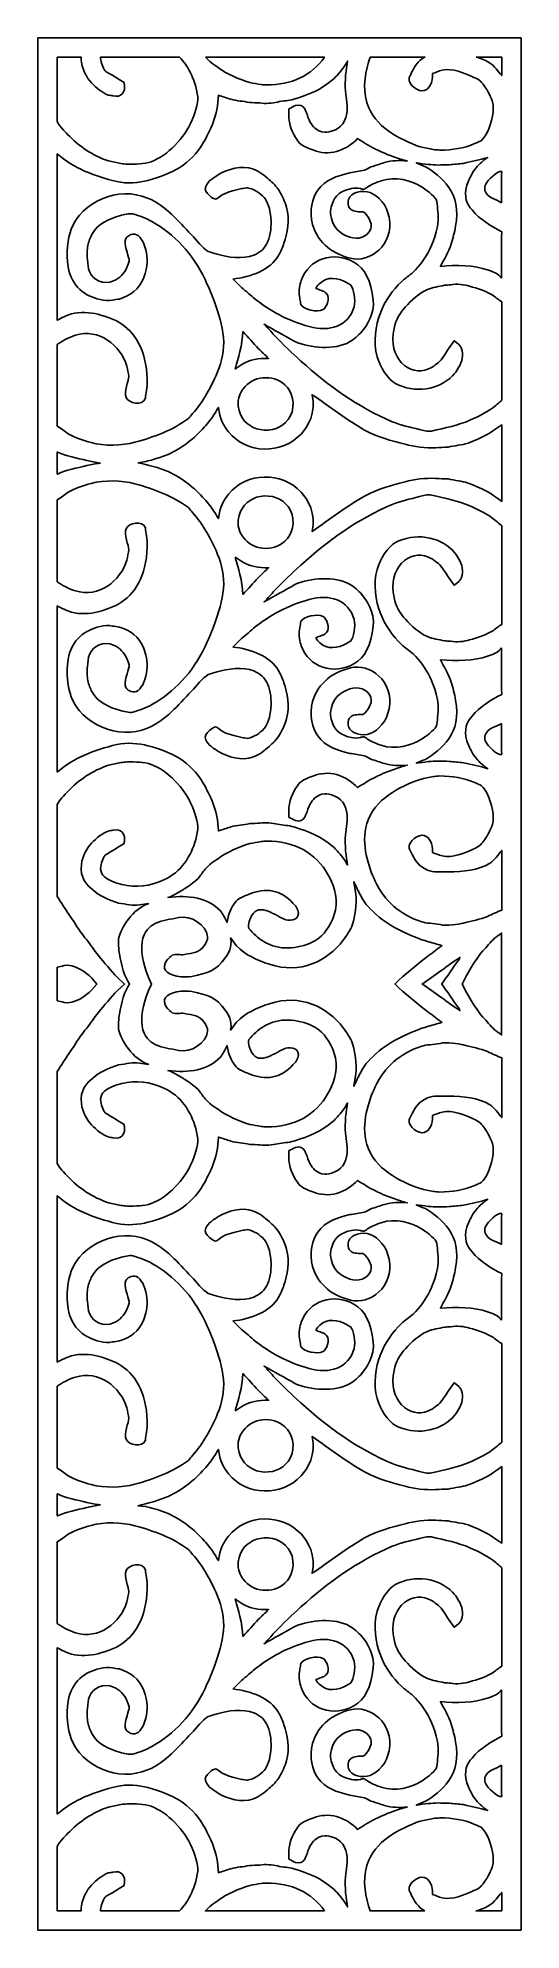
# Model space of a CAD drawing. Header units: centimetres. Extents: x -22.2 to -17.6, y -9 to 9.
import ezdxf

# ---------------------------------------------------------------- set-up
doc = ezdxf.new("R2010")
doc.units = ezdxf.units.CM
doc.header["$MEASUREMENT"] = 0
doc.layers.add('layer 1', color=7, linetype='Continuous')

msp = doc.modelspace()

# ---------------------------------------------------------------- linework, layer by layer
at = {"layer": 'layer 1', "color": 250}
for points, knots in [([(-22.21037, 9.00077), (-22.21037, 9.00077), (-17.61828, 9.00077), (-17.61828, 9.00077), (-17.61828, 9.00077), (-17.61828, 9.00077), (-17.61828, -9.00021), (-17.61828, -9.00021), (-17.61828, -9.00021), (-17.61828, -9.00021), (-22.21037, -9.00021), (-22.21037, -9.00021), (-22.21037, -9.00021), (-22.21037, -9.00021), (-22.21037, 9.00077), (-22.21037, 9.00077)], [0, 0, 0, 0, 0.2, 0.2, 0.2, 0.2, 0.4, 0.4, 0.4, 0.4, 0.6, 0.6, 0.6, 0.6, 1, 1, 1, 1]), ([(-22.02668, 8.81709), (-22.02668, 8.81709), (-21.79958, 8.81709), (-21.79958, 8.81709), (-21.79958, 8.81709), (-21.79997, 8.80329), (-21.79926, 8.78871), (-21.79725, 8.77328), (-21.79725, 8.77328), (-21.77652, 8.61416), (-21.64531, 8.50382), (-21.54372, 8.45636), (-21.54372, 8.45636), (-21.52809, 8.45399), (-21.51246, 8.45161), (-21.49682, 8.44924), (-21.49682, 8.44924), (-21.42021, 8.43201), (-21.37155, 8.47406), (-21.39162, 8.57566), (-21.39162, 8.57566), (-21.43218, 8.60117), (-21.47275, 8.6267), (-21.5133, 8.65221), (-21.5133, 8.65221), (-21.52978, 8.66112), (-21.54626, 8.67002), (-21.56273, 8.67892), (-21.56273, 8.67892), (-21.58474, 8.69742), (-21.60788, 8.75191), (-21.61344, 8.79287), (-21.61344, 8.79287), (-21.61462, 8.80151), (-21.61494, 8.80956), (-21.61454, 8.81709), (-21.61454, 8.81709), (-21.61454, 8.81709), (-20.86446, 8.81709), (-20.86446, 8.81709), (-20.86446, 8.81709), (-20.82614, 8.77853), (-20.79273, 8.73199), (-20.76415, 8.67536), (-20.76415, 8.67536), (-20.73151, 8.61071), (-20.70261, 8.5301), (-20.69062, 8.43855), (-20.69062, 8.43855), (-20.68293, 8.3797), (-20.72864, 8.25469), (-20.74387, 8.21956), (-20.74387, 8.21956), (-20.81956, 8.04478), (-20.97722, 7.88078), (-21.13429, 7.82251), (-21.13429, 7.82251), (-21.20156, 7.79755), (-21.28137, 7.7992), (-21.36245, 7.79936), (-21.36245, 7.79936), (-21.38232, 7.80114), (-21.40217, 7.80293), (-21.42204, 7.8047), (-21.42204, 7.8047), (-21.46089, 7.81301), (-21.49978, 7.82133), (-21.53865, 7.82963), (-21.53865, 7.82963), (-21.69445, 7.88429), (-21.81788, 7.96612), (-21.9278, 8.08245), (-21.9278, 8.08245), (-21.9476, 8.10339), (-22.01918, 8.17787), (-22.02668, 8.20531), (-22.02668, 8.20531), (-22.02668, 8.20531), (-22.02668, 8.81709), (-22.02668, 8.81709)], [0, 0, 0, 0, 0.04761905, 0.04761905, 0.04761905, 0.04761905, 0.0952381, 0.0952381, 0.0952381, 0.0952381, 0.14285714, 0.14285714, 0.14285714, 0.14285714, 0.19047619, 0.19047619, 0.19047619, 0.19047619, 0.23809524, 0.23809524, 0.23809524, 0.23809524, 0.28571429, 0.28571429, 0.28571429, 0.28571429, 0.33333333, 0.33333333, 0.33333333, 0.33333333, 0.38095238, 0.38095238, 0.38095238, 0.38095238, 0.42857143, 0.42857143, 0.42857143, 0.42857143, 0.47619048, 0.47619048, 0.47619048, 0.47619048, 0.52380952, 0.52380952, 0.52380952, 0.52380952, 0.57142857, 0.57142857, 0.57142857, 0.57142857, 0.61904762, 0.61904762, 0.61904762, 0.61904762, 0.66666667, 0.66666667, 0.66666667, 0.66666667, 0.71428571, 0.71428571, 0.71428571, 0.71428571, 0.76190476, 0.76190476, 0.76190476, 0.76190476, 0.80952381, 0.80952381, 0.80952381, 0.80952381, 0.85714286, 0.85714286, 0.85714286, 0.85714286, 0.9047619, 0.9047619, 0.9047619, 0.9047619, 1, 1, 1, 1]), ([(-22.02668, 5.30668), (-22.02668, 5.30668), (-22.02668, 6.08476), (-22.02668, 6.08476), (-22.02668, 6.08476), (-21.97373, 6.1202), (-21.91799, 6.15162), (-21.85302, 6.172), (-21.85302, 6.172), (-21.6333, 6.24088), (-21.42686, 6.07959), (-21.36499, 5.87822), (-21.36499, 5.87822), (-21.35823, 5.84558), (-21.35146, 5.81293), (-21.3447, 5.7803), (-21.3447, 5.7803), (-21.34881, 5.74247), (-21.39513, 5.63081), (-21.3726, 5.58088), (-21.3726, 5.58088), (-21.34706, 5.5243), (-21.21429, 5.49563), (-21.18879, 5.57198), (-21.18879, 5.57198), (-21.18541, 5.59689), (-21.18204, 5.62183), (-21.17866, 5.64675), (-21.17866, 5.64675), (-21.1588, 5.78709), (-21.18541, 5.93154), (-21.22049, 6.02243), (-21.22049, 6.02243), (-21.30396, 6.23883), (-21.44004, 6.31808), (-21.64007, 6.37141), (-21.64007, 6.37141), (-21.71052, 6.39019), (-21.81671, 6.39634), (-21.88978, 6.37498), (-21.88978, 6.37498), (-21.94118, 6.35994), (-21.98386, 6.33666), (-22.02668, 6.31444), (-22.02668, 6.31444), (-22.02668, 6.31444), (-22.02668, 7.89729), (-22.02668, 7.89729), (-22.02668, 7.89729), (-21.86988, 7.7598), (-21.67941, 7.68655), (-21.4588, 7.63378), (-21.4588, 7.63378), (-21.36794, 7.61204), (-21.2474, 7.622), (-21.16471, 7.64446), (-21.16471, 7.64446), (-20.94198, 7.70495), (-20.75746, 7.79481), (-20.63992, 8.00056), (-20.63992, 8.00056), (-20.57708, 8.11054), (-20.49703, 8.26299), (-20.49542, 8.45458), (-20.49542, 8.45458), (-20.45612, 8.44211), (-20.41682, 8.42966), (-20.37752, 8.41719), (-20.37752, 8.41719), (-20.32006, 8.39918), (-20.25892, 8.39956), (-20.19753, 8.38514), (-20.19753, 8.38514), (-20.165, 8.38396), (-20.13246, 8.38277), (-20.09992, 8.38158), (-20.09992, 8.38158), (-20.05471, 8.37144), (-19.97652, 8.38029), (-19.93386, 8.39048), (-19.93386, 8.39048), (-19.87954, 8.40345), (-19.82862, 8.40159), (-19.77795, 8.41719), (-19.77795, 8.41719), (-19.63481, 8.46125), (-19.51593, 8.50938), (-19.41035, 8.60058), (-19.41035, 8.60058), (-19.36987, 8.63554), (-19.33286, 8.68076), (-19.30007, 8.72699), (-19.30007, 8.72699), (-19.28907, 8.7448), (-19.27809, 8.76261), (-19.2671, 8.7804), (-19.2671, 8.7804), (-19.28005, 8.70191), (-19.29712, 8.59477), (-19.28612, 8.49197), (-19.28612, 8.49197), (-19.27982, 8.43303), (-19.26318, 8.33697), (-19.27471, 8.28187), (-19.27471, 8.28187), (-19.29776, 8.17178), (-19.35213, 8.1266), (-19.44077, 8.1056), (-19.44077, 8.1056), (-19.46996, 8.09869), (-19.50677, 8.10202), (-19.53204, 8.11273), (-19.53204, 8.11273), (-19.57598, 8.13135), (-19.61178, 8.17123), (-19.63345, 8.22133), (-19.63345, 8.22133), (-19.66226, 8.28801), (-19.67092, 8.38432), (-19.76274, 8.35665), (-19.76274, 8.35665), (-19.78616, 8.34959), (-19.80465, 8.33402), (-19.82485, 8.3246), (-19.82485, 8.3246), (-19.8325, 8.18839), (-19.80515, 8.12957), (-19.76148, 8.05219), (-19.76148, 8.05219), (-19.74922, 8.03438), (-19.73696, 8.01657), (-19.72472, 7.99878), (-19.72472, 7.99878), (-19.68593, 7.96514), (-19.63749, 7.9497), (-19.58907, 7.93111), (-19.58907, 7.93111), (-19.52983, 7.90837), (-19.44014, 7.89773), (-19.37232, 7.91865), (-19.37232, 7.91865), (-19.29071, 7.94383), (-19.2287, 7.98515), (-19.17204, 8.04329), (-19.17204, 8.04329), (-19.14626, 8.02668), (-19.12049, 8.01005), (-19.09471, 7.99343), (-19.09471, 7.99343), (-19.03531, 7.95737), (-18.97219, 7.92719), (-18.90838, 7.89906), (-18.90838, 7.89906), (-18.86063, 7.88186), (-18.81288, 7.86465), (-18.76513, 7.84743), (-18.76513, 7.84743), (-18.74359, 7.8415), (-18.72203, 7.83557), (-18.70049, 7.82963), (-18.70049, 7.82963), (-18.77345, 7.83551), (-18.85177, 7.83429), (-18.91598, 7.81538), (-18.91598, 7.81538), (-18.95908, 7.80114), (-19.00218, 7.78689), (-19.04527, 7.77265), (-19.04527, 7.77265), (-19.06598, 7.76197), (-19.08669, 7.75129), (-19.10739, 7.7406), (-19.10739, 7.7406), (-19.15386, 7.73289), (-19.20035, 7.72517), (-19.24683, 7.71745), (-19.24683, 7.71745), (-19.36986, 7.68523), (-19.47865, 7.65339), (-19.55105, 7.55187), (-19.55105, 7.55187), (-19.60211, 7.48026), (-19.63712, 7.35512), (-19.59922, 7.22426), (-19.59922, 7.22426), (-19.54543, 7.03857), (-19.39823, 6.9444), (-19.24049, 6.90378), (-19.24049, 6.90378), (-19.05763, 6.85667), (-18.8245, 7.02892), (-18.87289, 7.2937), (-18.87289, 7.2937), (-18.894, 7.40928), (-18.97172, 7.49868), (-19.05288, 7.52873), (-19.05288, 7.52873), (-19.12715, 7.55621), (-19.2331, 7.53375), (-19.25823, 7.46285), (-19.25823, 7.46285), (-19.26472, 7.44455), (-19.26338, 7.41955), (-19.25823, 7.40231), (-19.25823, 7.40231), (-19.24471, 7.35692), (-19.20704, 7.35364), (-19.1657, 7.34711), (-19.1657, 7.34711), (-19.15133, 7.34711), (-19.13696, 7.34711), (-19.1226, 7.34711), (-19.1226, 7.34711), (-19.09404, 7.33519), (-19.07481, 7.30316), (-19.05922, 7.27233), (-19.05922, 7.27233), (-19.04894, 7.252), (-19.03437, 7.21644), (-19.04782, 7.18331), (-19.04782, 7.18331), (-19.08038, 7.10303), (-19.16721, 7.0768), (-19.24683, 7.10498), (-19.24683, 7.10498), (-19.33707, 7.1369), (-19.41183, 7.19364), (-19.42936, 7.32753), (-19.42936, 7.32753), (-19.43398, 7.36279), (-19.42505, 7.3868), (-19.41796, 7.40944), (-19.41796, 7.40944), (-19.38567, 7.5124), (-19.32295, 7.54666), (-19.23161, 7.56789), (-19.23161, 7.56789), (-19.205, 7.57408), (-19.17128, 7.57231), (-19.14542, 7.56612), (-19.14542, 7.56612), (-19.13402, 7.56375), (-19.1226, 7.56137), (-19.11119, 7.559), (-19.11119, 7.559), (-19.0964, 7.56909), (-19.08161, 7.57918), (-19.06682, 7.58926), (-19.06682, 7.58926), (-19.02948, 7.61086), (-18.98924, 7.62647), (-18.94766, 7.64089), (-18.94766, 7.64089), (-18.81579, 7.68666), (-18.66087, 7.64296), (-18.56485, 7.58392), (-18.56485, 7.58392), (-18.53347, 7.56462), (-18.44231, 7.49706), (-18.42668, 7.46285), (-18.42668, 7.46285), (-18.4161, 7.43969), (-18.41562, 7.40454), (-18.41148, 7.37383), (-18.41148, 7.37383), (-18.39014, 7.21587), (-18.44196, 7.07759), (-18.48626, 6.98924), (-18.48626, 6.98924), (-18.52815, 6.90569), (-18.58267, 6.82892), (-18.64344, 6.77202), (-18.64344, 6.77202), (-18.67955, 6.73824), (-18.72135, 6.71573), (-18.75627, 6.68121), (-18.75627, 6.68121), (-18.8372, 6.60118), (-18.91112, 6.50378), (-18.95908, 6.37676), (-18.95908, 6.37676), (-18.99838, 6.27267), (-19.02787, 6.10122), (-18.98697, 5.96725), (-18.98697, 5.96725), (-18.9576, 5.87105), (-18.88296, 5.74974), (-18.8133, 5.71263), (-18.8133, 5.71263), (-18.63332, 5.61676), (-18.39712, 5.65202), (-18.27077, 5.78564), (-18.27077, 5.78564), (-18.18706, 5.87414), (-18.10993, 6.0359), (-18.25555, 6.11859), (-18.25555, 6.11859), (-18.29611, 6.05865), (-18.33668, 5.9987), (-18.37724, 5.93875), (-18.37724, 5.93875), (-18.41097, 5.90308), (-18.45376, 5.8709), (-18.49767, 5.85151), (-18.49767, 5.85151), (-18.68103, 5.77054), (-18.88719, 5.95616), (-18.82597, 6.23609), (-18.82597, 6.23609), (-18.80688, 6.32338), (-18.76413, 6.39029), (-18.71823, 6.44085), (-18.71823, 6.44085), (-18.65901, 6.50609), (-18.58882, 6.57172), (-18.50909, 6.60644), (-18.50909, 6.60644), (-18.45815, 6.62861), (-18.4025, 6.63358), (-18.34556, 6.64739), (-18.34556, 6.64739), (-18.32613, 6.64858), (-18.30668, 6.64976), (-18.28724, 6.65096), (-18.28724, 6.65096), (-18.23047, 6.66365), (-18.15859, 6.65258), (-18.10852, 6.63849), (-18.10852, 6.63849), (-18.03033, 6.61647), (-17.95854, 6.59379), (-17.89302, 6.5548), (-17.89302, 6.5548), (-17.8619, 6.53628), (-17.8331, 6.50769), (-17.80302, 6.4907), (-17.80302, 6.4907), (-17.80302, 6.25748), (-17.80302, 6.0242), (-17.80302, 5.79097), (-17.80302, 5.79097), (-17.80302, 5.73164), (-17.80302, 5.67227), (-17.80302, 5.61293), (-17.80302, 5.61293), (-17.80302, 5.59591), (-17.79938, 5.55887), (-17.80556, 5.54882), (-17.80556, 5.54882), (-17.82372, 5.53399), (-17.8419, 5.51916), (-17.86007, 5.50432), (-17.86007, 5.50432), (-17.93327, 5.44423), (-18.01614, 5.40254), (-18.10471, 5.36367), (-18.10471, 5.36367), (-18.21725, 5.31426), (-18.33807, 5.29149), (-18.46978, 5.26038), (-18.46978, 5.26038), (-18.50572, 5.25191), (-18.5524, 5.26644), (-18.58386, 5.27464), (-18.58386, 5.27464), (-18.6764, 5.29874), (-18.76122, 5.31508), (-18.84247, 5.34942), (-18.84247, 5.34942), (-19.1765, 5.49062), (-19.44799, 5.69247), (-19.71204, 5.92629), (-19.71204, 5.92629), (-19.79848, 6.00285), (-19.87966, 6.08502), (-19.96049, 6.16844), (-19.96049, 6.16844), (-19.99386, 6.20464), (-20.02725, 6.24085), (-20.06062, 6.27705), (-20.06062, 6.27705), (-19.96302, 6.22185), (-19.86541, 6.16665), (-19.76782, 6.11146), (-19.76782, 6.11146), (-19.62214, 6.04822), (-19.3904, 6.02821), (-19.2481, 6.10791), (-19.2481, 6.10791), (-19.20371, 6.13276), (-19.16711, 6.16761), (-19.13275, 6.20584), (-19.13275, 6.20584), (-19.08907, 6.2544), (-19.00865, 6.38157), (-19.02373, 6.50673), (-19.02373, 6.50673), (-19.04598, 6.69147), (-19.09933, 6.80313), (-19.20753, 6.86639), (-19.20753, 6.86639), (-19.39463, 6.97577), (-19.63996, 6.89866), (-19.70824, 6.69368), (-19.70824, 6.69368), (-19.72058, 6.65661), (-19.73236, 6.59708), (-19.72472, 6.54056), (-19.72472, 6.54056), (-19.72133, 6.52395), (-19.71796, 6.50732), (-19.71457, 6.4907), (-19.71457, 6.4907), (-19.71365, 6.48091), (-19.71631, 6.47242), (-19.71204, 6.464), (-19.71204, 6.464), (-19.68846, 6.41743), (-19.55374, 6.38483), (-19.50035, 6.41592), (-19.50035, 6.41592), (-19.46907, 6.43413), (-19.42555, 6.52165), (-19.46865, 6.56905), (-19.46865, 6.56905), (-19.49646, 6.59961), (-19.53216, 6.59727), (-19.5688, 6.6189), (-19.5688, 6.6189), (-19.56795, 6.62009), (-19.56711, 6.62127), (-19.56626, 6.62247), (-19.56626, 6.62247), (-19.55996, 6.6411), (-19.54394, 6.654), (-19.53204, 6.6652), (-19.53204, 6.6652), (-19.45887, 6.73396), (-19.3588, 6.71912), (-19.27725, 6.67231), (-19.27725, 6.67231), (-19.26331, 6.664), (-19.24936, 6.6557), (-19.23542, 6.64739), (-19.23542, 6.64739), (-19.21066, 6.61537), (-19.18688, 6.50762), (-19.205, 6.44263), (-19.205, 6.44263), (-19.25753, 6.25403), (-19.44333, 6.20111), (-19.6309, 6.2539), (-19.6309, 6.2539), (-19.83532, 6.31142), (-20.00643, 6.40062), (-20.16077, 6.52809), (-20.16077, 6.52809), (-20.20429, 6.56548), (-20.24781, 6.60289), (-20.29133, 6.64026), (-20.29133, 6.64026), (-20.31288, 6.66163), (-20.33442, 6.683), (-20.35598, 6.70436), (-20.35598, 6.70436), (-20.35598, 6.70496), (-20.35598, 6.70555), (-20.35598, 6.70614), (-20.35598, 6.70614), (-20.1903, 6.72297), (-20.00219, 6.79302), (-19.92373, 6.93048), (-19.92373, 6.93048), (-19.90337, 6.96616), (-19.88765, 7.00563), (-19.87176, 7.04799), (-19.87176, 7.04799), (-19.83926, 7.13461), (-19.81586, 7.27583), (-19.84767, 7.38985), (-19.84767, 7.38985), (-19.86407, 7.44863), (-19.88891, 7.49587), (-19.91484, 7.5412), (-19.91484, 7.5412), (-19.94049, 7.58599), (-19.97721, 7.62008), (-20.01245, 7.65158), (-20.01245, 7.65158), (-20.0573, 7.69166), (-20.1027, 7.72972), (-20.16204, 7.75129), (-20.16204, 7.75129), (-20.27712, 7.79311), (-20.4079, 7.75141), (-20.49288, 7.69966), (-20.49288, 7.69966), (-20.53529, 7.67382), (-20.59292, 7.64053), (-20.61584, 7.58749), (-20.61584, 7.58749), (-20.64101, 7.52921), (-20.53125, 7.4512), (-20.51189, 7.46819), (-20.51189, 7.46819), (-20.49415, 7.48125), (-20.4764, 7.49431), (-20.45866, 7.50737), (-20.45866, 7.50737), (-20.40285, 7.53966), (-20.34136, 7.54868), (-20.27358, 7.56612), (-20.27358, 7.56612), (-20.25499, 7.56909), (-20.2364, 7.57205), (-20.21781, 7.57502), (-20.21781, 7.57502), (-20.1547, 7.55946), (-20.1019, 7.52867), (-20.06062, 7.48243), (-20.06062, 7.48243), (-19.99118, 7.40462), (-19.97111, 7.19058), (-20.02513, 7.06224), (-20.02513, 7.06224), (-20.05303, 6.99599), (-20.10039, 6.95836), (-20.15823, 6.93404), (-20.15823, 6.93404), (-20.25836, 6.89195), (-20.41138, 6.91271), (-20.5081, 6.94295), (-20.5081, 6.94295), (-20.53598, 6.95126), (-20.56388, 6.95957), (-20.59176, 6.96787), (-20.59176, 6.96787), (-20.64746, 6.99945), (-20.70238, 7.07813), (-20.75021, 7.12633), (-20.75021, 7.12633), (-20.8851, 7.26228), (-20.98719, 7.40059), (-21.16851, 7.47709), (-21.16851, 7.47709), (-21.44657, 7.59442), (-21.79749, 7.43815), (-21.89359, 7.17976), (-21.89359, 7.17976), (-21.92625, 7.09189), (-21.94506, 6.9485), (-21.92274, 6.82365), (-21.92274, 6.82365), (-21.88765, 6.62746), (-21.76525, 6.5494), (-21.61851, 6.51029), (-21.61851, 6.51029), (-21.58382, 6.50105), (-21.53614, 6.4984), (-21.50063, 6.50673), (-21.50063, 6.50673), (-21.47907, 6.50969), (-21.45753, 6.51267), (-21.43597, 6.51564), (-21.43597, 6.51564), (-21.32658, 6.55141), (-21.25367, 6.60165), (-21.20401, 6.72038), (-21.20401, 6.72038), (-21.18529, 6.76512), (-21.16423, 6.84464), (-21.17359, 6.92336), (-21.17359, 6.92336), (-21.1836, 7.00766), (-21.21279, 7.08525), (-21.25852, 7.11922), (-21.25852, 7.11922), (-21.29604, 7.1471), (-21.35483, 7.12874), (-21.37513, 7.09073), (-21.37513, 7.09073), (-21.40055, 7.04314), (-21.35001, 6.93333), (-21.34344, 6.89488), (-21.34344, 6.89488), (-21.33933, 6.87083), (-21.35549, 6.83975), (-21.3612, 6.82544), (-21.3612, 6.82544), (-21.38818, 6.75765), (-21.43443, 6.71303), (-21.49175, 6.68835), (-21.49175, 6.68835), (-21.58552, 6.64793), (-21.6839, 6.69158), (-21.71992, 6.77737), (-21.71992, 6.77737), (-21.7332, 6.809), (-21.73479, 6.84792), (-21.7402, 6.89132), (-21.7402, 6.89132), (-21.74548, 6.93366), (-21.74287, 6.98852), (-21.73513, 7.02486), (-21.73513, 7.02486), (-21.72671, 7.06443), (-21.71316, 7.1004), (-21.6971, 7.1299), (-21.6971, 7.1299), (-21.63884, 7.23691), (-21.53803, 7.27726), (-21.42584, 7.30972), (-21.42584, 7.30972), (-21.39844, 7.31767), (-21.34056, 7.33471), (-21.30794, 7.32576), (-21.30794, 7.32576), (-21.24505, 7.30846), (-21.18233, 7.2838), (-21.12668, 7.25275), (-21.12668, 7.25275), (-20.91372, 7.13393), (-20.74087, 6.94991), (-20.62091, 6.7008), (-20.62091, 6.7008), (-20.59199, 6.64076), (-20.5691, 6.57842), (-20.54232, 6.51385), (-20.54232, 6.51385), (-20.50421, 6.42203), (-20.47168, 6.30999), (-20.45232, 6.19514), (-20.45232, 6.19514), (-20.41231, 5.95789), (-20.53794, 5.73536), (-20.60443, 5.61649), (-20.60443, 5.61649), (-20.64386, 5.54599), (-20.6911, 5.48132), (-20.74133, 5.42598), (-20.74133, 5.42598), (-20.75442, 5.41055), (-20.76752, 5.39511), (-20.78062, 5.37969), (-20.78062, 5.37969), (-20.92936, 5.26817), (-21.09723, 5.20639), (-21.28767, 5.15356), (-21.28767, 5.15356), (-21.40795, 5.1202), (-21.5805, 5.11519), (-21.70344, 5.15), (-21.70344, 5.15), (-21.78117, 5.17202), (-21.8554, 5.19455), (-21.92147, 5.23369), (-21.92147, 5.23369), (-21.95747, 5.25501), (-21.9917, 5.28912), (-22.02668, 5.30668)], [0, 0, 0, 0, 0.0060241, 0.0060241, 0.0060241, 0.0060241, 0.01204819, 0.01204819, 0.01204819, 0.01204819, 0.01807229, 0.01807229, 0.01807229, 0.01807229, 0.02409639, 0.02409639, 0.02409639, 0.02409639, 0.03012048, 0.03012048, 0.03012048, 0.03012048, 0.03614458, 0.03614458, 0.03614458, 0.03614458, 0.04216867, 0.04216867, 0.04216867, 0.04216867, 0.04819277, 0.04819277, 0.04819277, 0.04819277, 0.05421687, 0.05421687, 0.05421687, 0.05421687, 0.06024096, 0.06024096, 0.06024096, 0.06024096, 0.06626506, 0.06626506, 0.06626506, 0.06626506, 0.07228916, 0.07228916, 0.07228916, 0.07228916, 0.07831325, 0.07831325, 0.07831325, 0.07831325, 0.08433735, 0.08433735, 0.08433735, 0.08433735, 0.09036145, 0.09036145, 0.09036145, 0.09036145, 0.09638554, 0.09638554, 0.09638554, 0.09638554, 0.10240964, 0.10240964, 0.10240964, 0.10240964, 0.10843373, 0.10843373, 0.10843373, 0.10843373, 0.11445783, 0.11445783, 0.11445783, 0.11445783, 0.12048193, 0.12048193, 0.12048193, 0.12048193, 0.12650602, 0.12650602, 0.12650602, 0.12650602, 0.13253012, 0.13253012, 0.13253012, 0.13253012, 0.13855422, 0.13855422, 0.13855422, 0.13855422, 0.14457831, 0.14457831, 0.14457831, 0.14457831, 0.15060241, 0.15060241, 0.15060241, 0.15060241, 0.15662651, 0.15662651, 0.15662651, 0.15662651, 0.1626506, 0.1626506, 0.1626506, 0.1626506, 0.1686747, 0.1686747, 0.1686747, 0.1686747, 0.1746988, 0.1746988, 0.1746988, 0.1746988, 0.18072289, 0.18072289, 0.18072289, 0.18072289, 0.18674699, 0.18674699, 0.18674699, 0.18674699, 0.19277108, 0.19277108, 0.19277108, 0.19277108, 0.19879518, 0.19879518, 0.19879518, 0.19879518, 0.20481928, 0.20481928, 0.20481928, 0.20481928, 0.21084337, 0.21084337, 0.21084337, 0.21084337, 0.21686747, 0.21686747, 0.21686747, 0.21686747, 0.22289157, 0.22289157, 0.22289157, 0.22289157, 0.22891566, 0.22891566, 0.22891566, 0.22891566, 0.23493976, 0.23493976, 0.23493976, 0.23493976, 0.24096386, 0.24096386, 0.24096386, 0.24096386, 0.24698795, 0.24698795, 0.24698795, 0.24698795, 0.25301205, 0.25301205, 0.25301205, 0.25301205, 0.25903614, 0.25903614, 0.25903614, 0.25903614, 0.26506024, 0.26506024, 0.26506024, 0.26506024, 0.27108434, 0.27108434, 0.27108434, 0.27108434, 0.27710843, 0.27710843, 0.27710843, 0.27710843, 0.28313253, 0.28313253, 0.28313253, 0.28313253, 0.28915663, 0.28915663, 0.28915663, 0.28915663, 0.29518072, 0.29518072, 0.29518072, 0.29518072, 0.30120482, 0.30120482, 0.30120482, 0.30120482, 0.30722892, 0.30722892, 0.30722892, 0.30722892, 0.31325301, 0.31325301, 0.31325301, 0.31325301, 0.31927711, 0.31927711, 0.31927711, 0.31927711, 0.3253012, 0.3253012, 0.3253012, 0.3253012, 0.3313253, 0.3313253, 0.3313253, 0.3313253, 0.3373494, 0.3373494, 0.3373494, 0.3373494, 0.34337349, 0.34337349, 0.34337349, 0.34337349, 0.34939759, 0.34939759, 0.34939759, 0.34939759, 0.35542169, 0.35542169, 0.35542169, 0.35542169, 0.36144578, 0.36144578, 0.36144578, 0.36144578, 0.36746988, 0.36746988, 0.36746988, 0.36746988, 0.37349398, 0.37349398, 0.37349398, 0.37349398, 0.37951807, 0.37951807, 0.37951807, 0.37951807, 0.38554217, 0.38554217, 0.38554217, 0.38554217, 0.39156627, 0.39156627, 0.39156627, 0.39156627, 0.39759036, 0.39759036, 0.39759036, 0.39759036, 0.40361446, 0.40361446, 0.40361446, 0.40361446, 0.40963855, 0.40963855, 0.40963855, 0.40963855, 0.41566265, 0.41566265, 0.41566265, 0.41566265, 0.42168675, 0.42168675, 0.42168675, 0.42168675, 0.42771084, 0.42771084, 0.42771084, 0.42771084, 0.43373494, 0.43373494, 0.43373494, 0.43373494, 0.43975904, 0.43975904, 0.43975904, 0.43975904, 0.44578313, 0.44578313, 0.44578313, 0.44578313, 0.45180723, 0.45180723, 0.45180723, 0.45180723, 0.45783133, 0.45783133, 0.45783133, 0.45783133, 0.46385542, 0.46385542, 0.46385542, 0.46385542, 0.46987952, 0.46987952, 0.46987952, 0.46987952, 0.47590361, 0.47590361, 0.47590361, 0.47590361, 0.48192771, 0.48192771, 0.48192771, 0.48192771, 0.48795181, 0.48795181, 0.48795181, 0.48795181, 0.4939759, 0.4939759, 0.4939759, 0.4939759, 0.5, 0.5, 0.5, 0.5, 0.5060241, 0.5060241, 0.5060241, 0.5060241, 0.51204819, 0.51204819, 0.51204819, 0.51204819, 0.51807229, 0.51807229, 0.51807229, 0.51807229, 0.52409639, 0.52409639, 0.52409639, 0.52409639, 0.53012048, 0.53012048, 0.53012048, 0.53012048, 0.53614458, 0.53614458, 0.53614458, 0.53614458, 0.54216867, 0.54216867, 0.54216867, 0.54216867, 0.54819277, 0.54819277, 0.54819277, 0.54819277, 0.55421687, 0.55421687, 0.55421687, 0.55421687, 0.56024096, 0.56024096, 0.56024096, 0.56024096, 0.56626506, 0.56626506, 0.56626506, 0.56626506, 0.57228916, 0.57228916, 0.57228916, 0.57228916, 0.57831325, 0.57831325, 0.57831325, 0.57831325, 0.58433735, 0.58433735, 0.58433735, 0.58433735, 0.59036145, 0.59036145, 0.59036145, 0.59036145, 0.59638554, 0.59638554, 0.59638554, 0.59638554, 0.60240964, 0.60240964, 0.60240964, 0.60240964, 0.60843373, 0.60843373, 0.60843373, 0.60843373, 0.61445783, 0.61445783, 0.61445783, 0.61445783, 0.62048193, 0.62048193, 0.62048193, 0.62048193, 0.62650602, 0.62650602, 0.62650602, 0.62650602, 0.63253012, 0.63253012, 0.63253012, 0.63253012, 0.63855422, 0.63855422, 0.63855422, 0.63855422, 0.64457831, 0.64457831, 0.64457831, 0.64457831, 0.65060241, 0.65060241, 0.65060241, 0.65060241, 0.65662651, 0.65662651, 0.65662651, 0.65662651, 0.6626506, 0.6626506, 0.6626506, 0.6626506, 0.6686747, 0.6686747, 0.6686747, 0.6686747, 0.6746988, 0.6746988, 0.6746988, 0.6746988, 0.68072289, 0.68072289, 0.68072289, 0.68072289, 0.68674699, 0.68674699, 0.68674699, 0.68674699, 0.69277108, 0.69277108, 0.69277108, 0.69277108, 0.69879518, 0.69879518, 0.69879518, 0.69879518, 0.70481928, 0.70481928, 0.70481928, 0.70481928, 0.71084337, 0.71084337, 0.71084337, 0.71084337, 0.71686747, 0.71686747, 0.71686747, 0.71686747, 0.72289157, 0.72289157, 0.72289157, 0.72289157, 0.72891566, 0.72891566, 0.72891566, 0.72891566, 0.73493976, 0.73493976, 0.73493976, 0.73493976, 0.74096386, 0.74096386, 0.74096386, 0.74096386, 0.74698795, 0.74698795, 0.74698795, 0.74698795, 0.75301205, 0.75301205, 0.75301205, 0.75301205, 0.75903614, 0.75903614, 0.75903614, 0.75903614, 0.76506024, 0.76506024, 0.76506024, 0.76506024, 0.77108434, 0.77108434, 0.77108434, 0.77108434, 0.77710843, 0.77710843, 0.77710843, 0.77710843, 0.78313253, 0.78313253, 0.78313253, 0.78313253, 0.78915663, 0.78915663, 0.78915663, 0.78915663, 0.79518072, 0.79518072, 0.79518072, 0.79518072, 0.80120482, 0.80120482, 0.80120482, 0.80120482, 0.80722892, 0.80722892, 0.80722892, 0.80722892, 0.81325301, 0.81325301, 0.81325301, 0.81325301, 0.81927711, 0.81927711, 0.81927711, 0.81927711, 0.8253012, 0.8253012, 0.8253012, 0.8253012, 0.8313253, 0.8313253, 0.8313253, 0.8313253, 0.8373494, 0.8373494, 0.8373494, 0.8373494, 0.84337349, 0.84337349, 0.84337349, 0.84337349, 0.84939759, 0.84939759, 0.84939759, 0.84939759, 0.85542169, 0.85542169, 0.85542169, 0.85542169, 0.86144578, 0.86144578, 0.86144578, 0.86144578, 0.86746988, 0.86746988, 0.86746988, 0.86746988, 0.87349398, 0.87349398, 0.87349398, 0.87349398, 0.87951807, 0.87951807, 0.87951807, 0.87951807, 0.88554217, 0.88554217, 0.88554217, 0.88554217, 0.89156627, 0.89156627, 0.89156627, 0.89156627, 0.89759036, 0.89759036, 0.89759036, 0.89759036, 0.90361446, 0.90361446, 0.90361446, 0.90361446, 0.90963855, 0.90963855, 0.90963855, 0.90963855, 0.91566265, 0.91566265, 0.91566265, 0.91566265, 0.92168675, 0.92168675, 0.92168675, 0.92168675, 0.92771084, 0.92771084, 0.92771084, 0.92771084, 0.93373494, 0.93373494, 0.93373494, 0.93373494, 0.93975904, 0.93975904, 0.93975904, 0.93975904, 0.94578313, 0.94578313, 0.94578313, 0.94578313, 0.95180723, 0.95180723, 0.95180723, 0.95180723, 0.95783133, 0.95783133, 0.95783133, 0.95783133, 0.96385542, 0.96385542, 0.96385542, 0.96385542, 0.96987952, 0.96987952, 0.96987952, 0.96987952, 0.97590361, 0.97590361, 0.97590361, 0.97590361, 0.98192771, 0.98192771, 0.98192771, 0.98192771, 0.98795181, 0.98795181, 0.98795181, 0.98795181, 1, 1, 1, 1]), ([(-20.61898, 8.81709), (-20.61898, 8.81709), (-19.48686, 8.81709), (-19.48686, 8.81709), (-19.48686, 8.81709), (-19.60652, 8.64329), (-19.80028, 8.55206), (-20.03908, 8.55251), (-20.03908, 8.55251), (-20.05597, 8.55369), (-20.07288, 8.55488), (-20.08979, 8.55607), (-20.08979, 8.55607), (-20.12527, 8.56259), (-20.16077, 8.56912), (-20.19626, 8.57566), (-20.19626, 8.57566), (-20.30692, 8.61017), (-20.40552, 8.65326), (-20.49542, 8.71631), (-20.49542, 8.71631), (-20.53703, 8.7455), (-20.58293, 8.77796), (-20.61898, 8.81709)], [0, 0, 0, 0, 0.14285714, 0.14285714, 0.14285714, 0.14285714, 0.28571429, 0.28571429, 0.28571429, 0.28571429, 0.42857143, 0.42857143, 0.42857143, 0.42857143, 0.57142857, 0.57142857, 0.57142857, 0.57142857, 0.71428571, 0.71428571, 0.71428571, 0.71428571, 1, 1, 1, 1]), ([(-19.05269, 8.81709), (-19.05269, 8.81709), (-18.53212, 8.81709), (-18.53212, 8.81709), (-18.53212, 8.81709), (-18.59946, 8.78171), (-18.63085, 8.73012), (-18.67006, 8.64687), (-18.67006, 8.64687), (-18.67411, 8.6383), (-18.6807, 8.63268), (-18.68274, 8.62016), (-18.68274, 8.62016), (-18.69349, 8.55437), (-18.59164, 8.48175), (-18.53951, 8.49908), (-18.53951, 8.49908), (-18.48842, 8.51608), (-18.4595, 8.57245), (-18.45965, 8.66112), (-18.45965, 8.66112), (-18.43115, 8.67026), (-18.40258, 8.6855), (-18.36838, 8.69317), (-18.36838, 8.69317), (-18.26997, 8.71524), (-18.15801, 8.66569), (-18.08696, 8.6344), (-18.08696, 8.6344), (-18.06753, 8.62552), (-18.04809, 8.61661), (-18.02866, 8.60771), (-18.02866, 8.60771), (-17.9982, 8.58363), (-17.96648, 8.54553), (-17.945, 8.50799), (-17.945, 8.50799), (-17.91771, 8.46032), (-17.87341, 8.3926), (-17.88415, 8.29612), (-17.88415, 8.29612), (-17.89596, 8.19003), (-17.9456, 8.06645), (-17.99824, 8.02192), (-17.99824, 8.02192), (-18.02147, 8.01183), (-18.04471, 8.00174), (-18.06796, 7.99165), (-18.06796, 7.99165), (-18.16225, 7.95087), (-18.26711, 7.93301), (-18.39246, 7.93289), (-18.39246, 7.93289), (-18.41232, 7.93468), (-18.43218, 7.93646), (-18.45204, 7.93825), (-18.45204, 7.93825), (-18.49387, 7.94713), (-18.53571, 7.95604), (-18.57752, 7.96495), (-18.57752, 7.96495), (-18.76959, 8.03231), (-19.0144, 8.15219), (-19.08458, 8.38514), (-19.08458, 8.38514), (-19.12928, 8.53357), (-19.09603, 8.69369), (-19.05269, 8.81709)], [0, 0, 0, 0, 0.05555556, 0.05555556, 0.05555556, 0.05555556, 0.11111111, 0.11111111, 0.11111111, 0.11111111, 0.16666667, 0.16666667, 0.16666667, 0.16666667, 0.22222222, 0.22222222, 0.22222222, 0.22222222, 0.27777778, 0.27777778, 0.27777778, 0.27777778, 0.33333333, 0.33333333, 0.33333333, 0.33333333, 0.38888889, 0.38888889, 0.38888889, 0.38888889, 0.44444444, 0.44444444, 0.44444444, 0.44444444, 0.5, 0.5, 0.5, 0.5, 0.55555556, 0.55555556, 0.55555556, 0.55555556, 0.61111111, 0.61111111, 0.61111111, 0.61111111, 0.66666667, 0.66666667, 0.66666667, 0.66666667, 0.72222222, 0.72222222, 0.72222222, 0.72222222, 0.77777778, 0.77777778, 0.77777778, 0.77777778, 0.83333333, 0.83333333, 0.83333333, 0.83333333, 0.88888889, 0.88888889, 0.88888889, 0.88888889, 1, 1, 1, 1]), ([(-18.0466, 8.81709), (-18.0466, 8.81709), (-17.80302, 8.81709), (-17.80302, 8.81709), (-17.80302, 8.81709), (-17.80302, 8.81709), (-17.80302, 8.64153), (-17.80302, 8.64153), (-17.80302, 8.64153), (-17.84383, 8.68683), (-17.86569, 8.73115), (-17.91964, 8.76438), (-17.91964, 8.76438), (-17.95787, 8.78793), (-18.00054, 8.80497), (-18.0466, 8.81709)], [0, 0, 0, 0, 0.2, 0.2, 0.2, 0.2, 0.4, 0.4, 0.4, 0.4, 0.6, 0.6, 0.6, 0.6, 1, 1, 1, 1]), ([(-17.80429, 6.71504), (-17.8321, 6.75939), (-17.89052, 6.77672), (-17.93739, 6.79339), (-17.93739, 6.79339), (-18.06262, 6.83793), (-18.23387, 6.84088), (-18.38485, 6.82721), (-18.38485, 6.82721), (-18.34919, 6.89579), (-18.30842, 6.95741), (-18.28218, 7.04087), (-18.28218, 7.04087), (-18.2655, 7.09391), (-18.25223, 7.15005), (-18.24035, 7.21002), (-18.24035, 7.21002), (-18.1775, 7.52699), (-18.38034, 7.68644), (-18.52809, 7.77444), (-18.52809, 7.77444), (-18.55682, 7.78689), (-18.58557, 7.79936), (-18.61429, 7.81183), (-18.61429, 7.81183), (-18.57627, 7.80649), (-18.53824, 7.80114), (-18.5002, 7.7958), (-18.5002, 7.7958), (-18.46936, 7.79402), (-18.43851, 7.79223), (-18.40766, 7.79046), (-18.40766, 7.79046), (-18.37175, 7.79164), (-18.33583, 7.79284), (-18.29992, 7.79402), (-18.29992, 7.79402), (-18.25471, 7.79818), (-18.20949, 7.80234), (-18.16429, 7.80648), (-18.16429, 7.80648), (-18.08526, 7.82552), (-18.00852, 7.83962), (-17.93612, 7.86346), (-17.93612, 7.86346), (-17.95048, 7.85277), (-17.96485, 7.84209), (-17.97922, 7.83141), (-17.97922, 7.83141), (-18.01463, 7.80093), (-18.05388, 7.76048), (-18.07937, 7.71568), (-18.07937, 7.71568), (-18.09908, 7.681), (-18.11967, 7.64352), (-18.1326, 7.59994), (-18.1326, 7.59994), (-18.16676, 7.4848), (-18.13272, 7.4204), (-18.08443, 7.36315), (-18.08443, 7.36315), (-18.00588, 7.27001), (-17.90793, 7.214), (-17.80302, 7.15661), (-17.80302, 7.15661), (-17.80346, 7.00943), (-17.80388, 6.86222), (-17.80429, 6.71504)], [0, 0, 0, 0, 0.05555556, 0.05555556, 0.05555556, 0.05555556, 0.11111111, 0.11111111, 0.11111111, 0.11111111, 0.16666667, 0.16666667, 0.16666667, 0.16666667, 0.22222222, 0.22222222, 0.22222222, 0.22222222, 0.27777778, 0.27777778, 0.27777778, 0.27777778, 0.33333333, 0.33333333, 0.33333333, 0.33333333, 0.38888889, 0.38888889, 0.38888889, 0.38888889, 0.44444444, 0.44444444, 0.44444444, 0.44444444, 0.5, 0.5, 0.5, 0.5, 0.55555556, 0.55555556, 0.55555556, 0.55555556, 0.61111111, 0.61111111, 0.61111111, 0.61111111, 0.66666667, 0.66666667, 0.66666667, 0.66666667, 0.72222222, 0.72222222, 0.72222222, 0.72222222, 0.77777778, 0.77777778, 0.77777778, 0.77777778, 0.83333333, 0.83333333, 0.83333333, 0.83333333, 0.88888889, 0.88888889, 0.88888889, 0.88888889, 1, 1, 1, 1]), ([(-17.80429, 7.43259), (-17.85732, 7.46902), (-17.93909, 7.47296), (-17.96148, 7.5501), (-17.96148, 7.5501), (-17.96737, 7.57042), (-17.96203, 7.59568), (-17.95514, 7.60885), (-17.95514, 7.60885), (-17.93856, 7.64051), (-17.84355, 7.74351), (-17.80302, 7.72814), (-17.80302, 7.72814), (-17.80346, 7.62963), (-17.80388, 7.53109), (-17.80429, 7.43259)], [0, 0, 0, 0, 0.2, 0.2, 0.2, 0.2, 0.4, 0.4, 0.4, 0.4, 0.6, 0.6, 0.6, 0.6, 1, 1, 1, 1]), ([(-20.33697, 5.84974), (-20.30641, 5.94398), (-20.26653, 6.08338), (-20.26217, 6.20584), (-20.26217, 6.20584), (-20.21275, 6.15182), (-20.1633, 6.09781), (-20.11387, 6.0438), (-20.11387, 6.0438), (-20.08218, 6.01295), (-20.05048, 5.98207), (-20.01879, 5.95122), (-20.01879, 5.95122), (-20.11409, 5.95322), (-20.19457, 5.93808), (-20.26217, 5.89958), (-20.26217, 5.89958), (-20.2871, 5.88297), (-20.31203, 5.86635), (-20.33697, 5.84974)], [0, 0, 0, 0, 0.16666667, 0.16666667, 0.16666667, 0.16666667, 0.33333333, 0.33333333, 0.33333333, 0.33333333, 0.5, 0.5, 0.5, 0.5, 0.66666667, 0.66666667, 0.66666667, 0.66666667, 1, 1, 1, 1]), ([(-20.06062, 5.26751), (-20.08512, 5.27226), (-20.10964, 5.277), (-20.13414, 5.28176), (-20.13414, 5.28176), (-20.21635, 5.31333), (-20.29166, 5.37471), (-20.30654, 5.50075), (-20.30654, 5.50075), (-20.31528, 5.57475), (-20.28283, 5.62843), (-20.25965, 5.661), (-20.25965, 5.661), (-20.16998, 5.7869), (-19.97942, 5.80422), (-19.86288, 5.70018), (-19.86288, 5.70018), (-19.79761, 5.6419), (-19.75263, 5.51445), (-19.81344, 5.40106), (-19.81344, 5.40106), (-19.86108, 5.31223), (-19.94957, 5.26684), (-20.06062, 5.26751)], [0, 0, 0, 0, 0.14285714, 0.14285714, 0.14285714, 0.14285714, 0.28571429, 0.28571429, 0.28571429, 0.28571429, 0.42857143, 0.42857143, 0.42857143, 0.42857143, 0.57142857, 0.57142857, 0.57142857, 0.57142857, 0.71428571, 0.71428571, 0.71428571, 0.71428571, 1, 1, 1, 1]), ([(-21.26154, 4.95702), (-21.20164, 4.96757), (-21.15866, 4.9752), (-21.11527, 4.98976), (-21.11527, 4.98976), (-21.06512, 5.00659), (-21.01939, 5.0174), (-20.9733, 5.03783), (-20.9733, 5.03783), (-20.83833, 5.09767), (-20.72576, 5.19041), (-20.62597, 5.29956), (-20.62597, 5.29956), (-20.59288, 5.33577), (-20.55591, 5.38189), (-20.52964, 5.42776), (-20.52964, 5.42776), (-20.51781, 5.44675), (-20.50597, 5.46574), (-20.49415, 5.48474), (-20.49415, 5.48474), (-20.48445, 5.37641), (-20.44411, 5.30867), (-20.39781, 5.25149), (-20.39781, 5.25149), (-20.22654, 5.03993), (-19.89439, 5.03625), (-19.70949, 5.2319), (-19.70949, 5.2319), (-19.64788, 5.29712), (-19.56255, 5.43954), (-19.60429, 5.6058), (-19.60429, 5.6058), (-19.4368, 5.49421), (-19.27315, 5.3627), (-19.09471, 5.26395), (-19.09471, 5.26395), (-18.97958, 5.20024), (-18.85453, 5.17118), (-18.72078, 5.13398), (-18.72078, 5.13398), (-18.63403, 5.10985), (-18.53008, 5.09816), (-18.43049, 5.10193), (-18.43049, 5.10193), (-18.39119, 5.1037), (-18.35189, 5.10548), (-18.3126, 5.10727), (-18.3126, 5.10727), (-18.24693, 5.12262), (-18.18271, 5.12514), (-18.12245, 5.14644), (-18.12245, 5.14644), (-18.00072, 5.18947), (-17.8982, 5.24553), (-17.80302, 5.32092), (-17.80302, 5.32092), (-17.80302, 5.32092), (-17.80302, 4.95594), (-17.80302, 4.95594), (-17.80302, 4.95594), (-17.80302, 4.95594), (-17.80302, 4.59093), (-17.80302, 4.59093), (-17.80302, 4.59093), (-17.8982, 4.66633), (-18.00072, 4.72238), (-18.12245, 4.76542), (-18.12245, 4.76542), (-18.18271, 4.78671), (-18.24693, 4.78923), (-18.3126, 4.80458), (-18.3126, 4.80458), (-18.35189, 4.80637), (-18.39119, 4.80815), (-18.43049, 4.80992), (-18.43049, 4.80992), (-18.53008, 4.8137), (-18.63403, 4.80201), (-18.72078, 4.77788), (-18.72078, 4.77788), (-18.85453, 4.74068), (-18.97958, 4.71162), (-19.09471, 4.64791), (-19.09471, 4.64791), (-19.27315, 4.54915), (-19.4368, 4.41765), (-19.60429, 4.30606), (-19.60429, 4.30606), (-19.56255, 4.47231), (-19.64788, 4.61474), (-19.70949, 4.67996), (-19.70949, 4.67996), (-19.89439, 4.8756), (-20.22654, 4.87193), (-20.39781, 4.66036), (-20.39781, 4.66036), (-20.44411, 4.60318), (-20.48445, 4.53544), (-20.49415, 4.42713), (-20.49415, 4.42713), (-20.50597, 4.44612), (-20.51781, 4.46511), (-20.52964, 4.4841), (-20.52964, 4.4841), (-20.55591, 4.52996), (-20.59288, 4.57609), (-20.62597, 4.61229), (-20.62597, 4.61229), (-20.72576, 4.72144), (-20.83833, 4.81419), (-20.9733, 4.87403), (-20.9733, 4.87403), (-21.06198, 4.91335), (-21.16611, 4.94066), (-21.26154, 4.95702)], [0, 0, 0, 0, 0.03333333, 0.03333333, 0.03333333, 0.03333333, 0.06666667, 0.06666667, 0.06666667, 0.06666667, 0.1, 0.1, 0.1, 0.1, 0.13333333, 0.13333333, 0.13333333, 0.13333333, 0.16666667, 0.16666667, 0.16666667, 0.16666667, 0.2, 0.2, 0.2, 0.2, 0.23333333, 0.23333333, 0.23333333, 0.23333333, 0.26666667, 0.26666667, 0.26666667, 0.26666667, 0.3, 0.3, 0.3, 0.3, 0.33333333, 0.33333333, 0.33333333, 0.33333333, 0.36666667, 0.36666667, 0.36666667, 0.36666667, 0.4, 0.4, 0.4, 0.4, 0.43333333, 0.43333333, 0.43333333, 0.43333333, 0.46666667, 0.46666667, 0.46666667, 0.46666667, 0.5, 0.5, 0.5, 0.5, 0.53333333, 0.53333333, 0.53333333, 0.53333333, 0.56666667, 0.56666667, 0.56666667, 0.56666667, 0.6, 0.6, 0.6, 0.6, 0.63333333, 0.63333333, 0.63333333, 0.63333333, 0.66666667, 0.66666667, 0.66666667, 0.66666667, 0.7, 0.7, 0.7, 0.7, 0.73333333, 0.73333333, 0.73333333, 0.73333333, 0.76666667, 0.76666667, 0.76666667, 0.76666667, 0.8, 0.8, 0.8, 0.8, 0.83333333, 0.83333333, 0.83333333, 0.83333333, 0.86666667, 0.86666667, 0.86666667, 0.86666667, 0.9, 0.9, 0.9, 0.9, 0.93333333, 0.93333333, 0.93333333, 0.93333333, 1, 1, 1, 1]), ([(-22.02668, 4.85088), (-22.02668, 4.85088), (-22.02668, 5.06098), (-22.02668, 5.06098), (-22.02668, 5.06098), (-22.02625, 5.06098), (-22.02583, 5.06098), (-22.02541, 5.06098), (-22.02541, 5.06098), (-21.93967, 5.01837), (-21.8405, 5.00486), (-21.74527, 4.97907), (-21.74527, 4.97907), (-21.70302, 4.97136), (-21.66076, 4.96364), (-21.61851, 4.95594), (-21.61851, 4.95594), (-21.66076, 4.94821), (-21.70302, 4.94049), (-21.74527, 4.93279), (-21.74527, 4.93279), (-21.8405, 4.90699), (-21.93967, 4.89348), (-22.02541, 4.85088), (-22.02541, 4.85088), (-22.02583, 4.85088), (-22.02625, 4.85088), (-22.02668, 4.85088)], [0, 0, 0, 0, 0.125, 0.125, 0.125, 0.125, 0.25, 0.25, 0.25, 0.25, 0.375, 0.375, 0.375, 0.375, 0.5, 0.5, 0.5, 0.5, 0.625, 0.625, 0.625, 0.625, 0.75, 0.75, 0.75, 0.75, 1, 1, 1, 1]), ([(-22.02668, 2.01456), (-22.02668, 2.01456), (-22.02668, 3.59742), (-22.02668, 3.59742), (-22.02668, 3.59742), (-21.98386, 3.57519), (-21.94118, 3.55191), (-21.88978, 3.53688), (-21.88978, 3.53688), (-21.81671, 3.51552), (-21.71052, 3.52166), (-21.64007, 3.54044), (-21.64007, 3.54044), (-21.44004, 3.59378), (-21.30396, 3.67303), (-21.22049, 3.88942), (-21.22049, 3.88942), (-21.18541, 3.98032), (-21.1588, 4.12477), (-21.17866, 4.2651), (-21.17866, 4.2651), (-21.18204, 4.29002), (-21.18541, 4.31496), (-21.18879, 4.33988), (-21.18879, 4.33988), (-21.21429, 4.41624), (-21.34706, 4.38756), (-21.3726, 4.33098), (-21.3726, 4.33098), (-21.39513, 4.28105), (-21.34881, 4.16939), (-21.3447, 4.13156), (-21.3447, 4.13156), (-21.35146, 4.09893), (-21.35823, 4.06627), (-21.36499, 4.03363), (-21.36499, 4.03363), (-21.42686, 3.83226), (-21.6333, 3.67097), (-21.85302, 3.73986), (-21.85302, 3.73986), (-21.91799, 3.76024), (-21.97373, 3.79165), (-22.02668, 3.8271), (-22.02668, 3.8271), (-22.02668, 3.8271), (-22.02668, 4.60518), (-22.02668, 4.60518), (-22.02668, 4.60518), (-21.9917, 4.62274), (-21.95747, 4.65685), (-21.92147, 4.67817), (-21.92147, 4.67817), (-21.8554, 4.7173), (-21.78117, 4.73984), (-21.70344, 4.76186), (-21.70344, 4.76186), (-21.5805, 4.79667), (-21.40795, 4.79166), (-21.28767, 4.75829), (-21.28767, 4.75829), (-21.09723, 4.70546), (-20.92936, 4.64369), (-20.78062, 4.53217), (-20.78062, 4.53217), (-20.76752, 4.51675), (-20.75442, 4.5013), (-20.74133, 4.48588), (-20.74133, 4.48588), (-20.6911, 4.43053), (-20.64386, 4.36587), (-20.60443, 4.29537), (-20.60443, 4.29537), (-20.53794, 4.1765), (-20.41231, 3.95397), (-20.45232, 3.71672), (-20.45232, 3.71672), (-20.47168, 3.60187), (-20.50421, 3.48983), (-20.54232, 3.39801), (-20.54232, 3.39801), (-20.5691, 3.33344), (-20.59199, 3.2711), (-20.62091, 3.21106), (-20.62091, 3.21106), (-20.74087, 2.96195), (-20.91372, 2.77792), (-21.12668, 2.65911), (-21.12668, 2.65911), (-21.18233, 2.62806), (-21.24505, 2.60339), (-21.30794, 2.5861), (-21.30794, 2.5861), (-21.34056, 2.57715), (-21.39844, 2.59419), (-21.42584, 2.60213), (-21.42584, 2.60213), (-21.53803, 2.6346), (-21.63884, 2.67494), (-21.6971, 2.78196), (-21.6971, 2.78196), (-21.71316, 2.81145), (-21.72671, 2.84743), (-21.73513, 2.88701), (-21.73513, 2.88701), (-21.74287, 2.92334), (-21.74548, 2.9782), (-21.7402, 3.02054), (-21.7402, 3.02054), (-21.73479, 3.06394), (-21.7332, 3.10286), (-21.71992, 3.13449), (-21.71992, 3.13449), (-21.6839, 3.22028), (-21.58552, 3.26393), (-21.49175, 3.22353), (-21.49175, 3.22353), (-21.43443, 3.19883), (-21.38818, 3.1542), (-21.3612, 3.08642), (-21.3612, 3.08642), (-21.35549, 3.0721), (-21.33933, 3.04102), (-21.34344, 3.01698), (-21.34344, 3.01698), (-21.35001, 2.97854), (-21.40055, 2.86872), (-21.37513, 2.82112), (-21.37513, 2.82112), (-21.35483, 2.78311), (-21.29604, 2.76475), (-21.25852, 2.79264), (-21.25852, 2.79264), (-21.21279, 2.82661), (-21.1836, 2.90419), (-21.17359, 2.98849), (-21.17359, 2.98849), (-21.16423, 3.06722), (-21.18529, 3.14673), (-21.20401, 3.19147), (-21.20401, 3.19147), (-21.25367, 3.31021), (-21.32658, 3.36045), (-21.43597, 3.39622), (-21.43597, 3.39622), (-21.45753, 3.39919), (-21.47907, 3.40216), (-21.50063, 3.40513), (-21.50063, 3.40513), (-21.53614, 3.41346), (-21.58382, 3.41081), (-21.61851, 3.40157), (-21.61851, 3.40157), (-21.76525, 3.36246), (-21.88765, 3.28439), (-21.92274, 3.08821), (-21.92274, 3.08821), (-21.94506, 2.96336), (-21.92625, 2.81997), (-21.89359, 2.7321), (-21.89359, 2.7321), (-21.79749, 2.47371), (-21.44657, 2.31745), (-21.16851, 2.43476), (-21.16851, 2.43476), (-20.98719, 2.51127), (-20.8851, 2.64958), (-20.75021, 2.78552), (-20.75021, 2.78552), (-20.70238, 2.83373), (-20.64746, 2.9124), (-20.59176, 2.94398), (-20.59176, 2.94398), (-20.56388, 2.95228), (-20.53598, 2.9606), (-20.5081, 2.96891), (-20.5081, 2.96891), (-20.41138, 2.99915), (-20.25836, 3.01991), (-20.15823, 2.97781), (-20.15823, 2.97781), (-20.10039, 2.95349), (-20.05303, 2.91587), (-20.02513, 2.84962), (-20.02513, 2.84962), (-19.97111, 2.72128), (-19.99118, 2.50724), (-20.06062, 2.42943), (-20.06062, 2.42943), (-20.1019, 2.38318), (-20.1547, 2.3524), (-20.21781, 2.33684), (-20.21781, 2.33684), (-20.2364, 2.33981), (-20.25499, 2.34276), (-20.27358, 2.34574), (-20.27358, 2.34574), (-20.34136, 2.36318), (-20.40285, 2.37219), (-20.45866, 2.4045), (-20.45866, 2.4045), (-20.4764, 2.41755), (-20.49415, 2.43061), (-20.51189, 2.44367), (-20.51189, 2.44367), (-20.53125, 2.46066), (-20.64101, 2.38265), (-20.61584, 2.32437), (-20.61584, 2.32437), (-20.59292, 2.27133), (-20.53529, 2.23803), (-20.49288, 2.2122), (-20.49288, 2.2122), (-20.4079, 2.16044), (-20.27712, 2.11875), (-20.16204, 2.16056), (-20.16204, 2.16056), (-20.1027, 2.18213), (-20.0573, 2.2202), (-20.01245, 2.26028), (-20.01245, 2.26028), (-19.97721, 2.29178), (-19.94049, 2.32586), (-19.91484, 2.37066), (-19.91484, 2.37066), (-19.88891, 2.41598), (-19.86407, 2.46322), (-19.84767, 2.52201), (-19.84767, 2.52201), (-19.81586, 2.63602), (-19.83926, 2.77725), (-19.87176, 2.86387), (-19.87176, 2.86387), (-19.88765, 2.90623), (-19.90337, 2.9457), (-19.92373, 2.98138), (-19.92373, 2.98138), (-20.00219, 3.11884), (-20.1903, 3.18888), (-20.35598, 3.20572), (-20.35598, 3.20572), (-20.35598, 3.20631), (-20.35598, 3.2069), (-20.35598, 3.20749), (-20.35598, 3.20749), (-20.33442, 3.22885), (-20.31288, 3.25023), (-20.29133, 3.2716), (-20.29133, 3.2716), (-20.24781, 3.30897), (-20.20429, 3.34638), (-20.16077, 3.38376), (-20.16077, 3.38376), (-20.00643, 3.51124), (-19.83532, 3.60044), (-19.6309, 3.65795), (-19.6309, 3.65795), (-19.44333, 3.71074), (-19.25753, 3.65783), (-19.205, 3.46922), (-19.205, 3.46922), (-19.18688, 3.40423), (-19.21066, 3.29649), (-19.23542, 3.26446), (-19.23542, 3.26446), (-19.24936, 3.25616), (-19.26331, 3.24785), (-19.27725, 3.23954), (-19.27725, 3.23954), (-19.3588, 3.19273), (-19.45887, 3.1779), (-19.53204, 3.24666), (-19.53204, 3.24666), (-19.54394, 3.25786), (-19.55996, 3.27076), (-19.56626, 3.28939), (-19.56626, 3.28939), (-19.56711, 3.29059), (-19.56795, 3.29177), (-19.5688, 3.29295), (-19.5688, 3.29295), (-19.53216, 3.31458), (-19.49646, 3.31224), (-19.46865, 3.34281), (-19.46865, 3.34281), (-19.42555, 3.3902), (-19.46907, 3.47772), (-19.50035, 3.49594), (-19.50035, 3.49594), (-19.55374, 3.52703), (-19.68846, 3.49443), (-19.71204, 3.44785), (-19.71204, 3.44785), (-19.71631, 3.43943), (-19.71365, 3.43095), (-19.71457, 3.42115), (-19.71457, 3.42115), (-19.71796, 3.40453), (-19.72133, 3.38791), (-19.72472, 3.3713), (-19.72472, 3.3713), (-19.73236, 3.31478), (-19.72058, 3.25524), (-19.70824, 3.21817), (-19.70824, 3.21817), (-19.63996, 3.01319), (-19.39463, 2.93609), (-19.20753, 3.04547), (-19.20753, 3.04547), (-19.09933, 3.10872), (-19.04598, 3.22039), (-19.02373, 3.40513), (-19.02373, 3.40513), (-19.00865, 3.53028), (-19.08907, 3.65746), (-19.13275, 3.70604), (-19.13275, 3.70604), (-19.16711, 3.74426), (-19.20371, 3.7791), (-19.2481, 3.80395), (-19.2481, 3.80395), (-19.3904, 3.88364), (-19.62214, 3.86364), (-19.76782, 3.8004), (-19.76782, 3.8004), (-19.86541, 3.7452), (-19.96302, 3.69), (-20.06062, 3.63481), (-20.06062, 3.63481), (-20.02725, 3.67101), (-19.99386, 3.70722), (-19.96049, 3.74341), (-19.96049, 3.74341), (-19.87966, 3.82684), (-19.79848, 3.90901), (-19.71204, 3.98556), (-19.71204, 3.98556), (-19.44799, 4.21938), (-19.1765, 4.42123), (-18.84247, 4.56244), (-18.84247, 4.56244), (-18.76122, 4.59678), (-18.6764, 4.61312), (-18.58386, 4.63721), (-18.58386, 4.63721), (-18.5524, 4.64541), (-18.50572, 4.65994), (-18.46978, 4.65147), (-18.46978, 4.65147), (-18.33807, 4.62037), (-18.21725, 4.59761), (-18.10471, 4.54819), (-18.10471, 4.54819), (-18.01614, 4.50931), (-17.93327, 4.46763), (-17.86007, 4.40753), (-17.86007, 4.40753), (-17.8419, 4.3927), (-17.82372, 4.37786), (-17.80556, 4.36303), (-17.80556, 4.36303), (-17.79938, 4.35299), (-17.80302, 4.31594), (-17.80302, 4.29892), (-17.80302, 4.29892), (-17.80302, 4.23959), (-17.80302, 4.18022), (-17.80302, 4.12088), (-17.80302, 4.12088), (-17.80302, 3.88766), (-17.80302, 3.65438), (-17.80302, 3.42115), (-17.80302, 3.42115), (-17.8331, 3.40416), (-17.8619, 3.37557), (-17.89302, 3.35706), (-17.89302, 3.35706), (-17.95854, 3.31806), (-18.03033, 3.29538), (-18.10852, 3.27337), (-18.10852, 3.27337), (-18.15859, 3.25927), (-18.23047, 3.24821), (-18.28724, 3.2609), (-18.28724, 3.2609), (-18.30668, 3.2621), (-18.32613, 3.26328), (-18.34556, 3.26446), (-18.34556, 3.26446), (-18.4025, 3.27828), (-18.45815, 3.28325), (-18.50909, 3.30542), (-18.50909, 3.30542), (-18.58882, 3.34014), (-18.65901, 3.40577), (-18.71823, 3.471), (-18.71823, 3.471), (-18.76413, 3.52156), (-18.80688, 3.58848), (-18.82597, 3.67576), (-18.82597, 3.67576), (-18.88719, 3.95569), (-18.68103, 4.14131), (-18.49767, 4.06034), (-18.49767, 4.06034), (-18.45376, 4.04096), (-18.41097, 4.00878), (-18.37724, 3.9731), (-18.37724, 3.9731), (-18.33668, 3.91316), (-18.29611, 3.8532), (-18.25555, 3.79327), (-18.25555, 3.79327), (-18.10993, 3.87596), (-18.18706, 4.03771), (-18.27077, 4.12622), (-18.27077, 4.12622), (-18.39712, 4.25984), (-18.63332, 4.29509), (-18.8133, 4.19923), (-18.8133, 4.19923), (-18.88296, 4.16212), (-18.9576, 4.04081), (-18.98697, 3.94462), (-18.98697, 3.94462), (-19.02787, 3.81063), (-18.99838, 3.63918), (-18.95908, 3.5351), (-18.95908, 3.5351), (-18.91112, 3.40807), (-18.8372, 3.31067), (-18.75627, 3.23064), (-18.75627, 3.23064), (-18.72135, 3.19613), (-18.67955, 3.17361), (-18.64344, 3.13984), (-18.64344, 3.13984), (-18.58267, 3.08294), (-18.52815, 3.00616), (-18.48626, 2.92261), (-18.48626, 2.92261), (-18.44196, 2.83427), (-18.39014, 2.69599), (-18.41148, 2.53803), (-18.41148, 2.53803), (-18.41562, 2.50731), (-18.4161, 2.47217), (-18.42668, 2.44901), (-18.42668, 2.44901), (-18.44231, 2.4148), (-18.53347, 2.34723), (-18.56485, 2.32793), (-18.56485, 2.32793), (-18.66087, 2.2689), (-18.81579, 2.2252), (-18.94766, 2.27096), (-18.94766, 2.27096), (-18.98924, 2.28539), (-19.02948, 2.301), (-19.06682, 2.32259), (-19.06682, 2.32259), (-19.08161, 2.33268), (-19.0964, 2.34276), (-19.11119, 2.35285), (-19.11119, 2.35285), (-19.1226, 2.35049), (-19.13402, 2.34811), (-19.14542, 2.34574), (-19.14542, 2.34574), (-19.17128, 2.33955), (-19.205, 2.33778), (-19.23161, 2.34396), (-19.23161, 2.34396), (-19.32295, 2.3652), (-19.38567, 2.39945), (-19.41796, 2.50242), (-19.41796, 2.50242), (-19.42505, 2.52506), (-19.43398, 2.54906), (-19.42936, 2.58433), (-19.42936, 2.58433), (-19.41183, 2.71821), (-19.33707, 2.77495), (-19.24683, 2.80688), (-19.24683, 2.80688), (-19.16721, 2.83506), (-19.08038, 2.80883), (-19.04782, 2.72855), (-19.04782, 2.72855), (-19.03437, 2.69541), (-19.04894, 2.65985), (-19.05922, 2.63952), (-19.05922, 2.63952), (-19.07481, 2.60869), (-19.09404, 2.57667), (-19.1226, 2.56474), (-19.1226, 2.56474), (-19.13696, 2.56474), (-19.15133, 2.56474), (-19.1657, 2.56474), (-19.1657, 2.56474), (-19.20704, 2.55822), (-19.24471, 2.55494), (-19.25823, 2.50954), (-19.25823, 2.50954), (-19.26338, 2.4923), (-19.26472, 2.46731), (-19.25823, 2.44901), (-19.25823, 2.44901), (-19.2331, 2.3781), (-19.12715, 2.35564), (-19.05288, 2.38313), (-19.05288, 2.38313), (-18.97172, 2.41317), (-18.894, 2.50257), (-18.87289, 2.61815), (-18.87289, 2.61815), (-18.8245, 2.88293), (-19.05763, 3.05518), (-19.24049, 3.00808), (-19.24049, 3.00808), (-19.39823, 2.96745), (-19.54543, 2.87329), (-19.59922, 2.68759), (-19.59922, 2.68759), (-19.63712, 2.55674), (-19.60211, 2.43159), (-19.55105, 2.35999), (-19.55105, 2.35999), (-19.47865, 2.25846), (-19.36986, 2.22663), (-19.24683, 2.1944), (-19.24683, 2.1944), (-19.20035, 2.18668), (-19.15386, 2.17896), (-19.10739, 2.17125), (-19.10739, 2.17125), (-19.08669, 2.16056), (-19.06598, 2.14988), (-19.04527, 2.13921), (-19.04527, 2.13921), (-19.00218, 2.12496), (-18.95908, 2.11072), (-18.91598, 2.09647), (-18.91598, 2.09647), (-18.85177, 2.07757), (-18.77345, 2.07635), (-18.70049, 2.08223), (-18.70049, 2.08223), (-18.72203, 2.07629), (-18.74359, 2.07036), (-18.76513, 2.06442), (-18.76513, 2.06442), (-18.81288, 2.04721), (-18.86063, 2.03), (-18.90838, 2.01279), (-18.90838, 2.01279), (-18.97219, 1.98466), (-19.03531, 1.95449), (-19.09471, 1.91843), (-19.09471, 1.91843), (-19.12049, 1.9018), (-19.14626, 1.88518), (-19.17204, 1.86857), (-19.17204, 1.86857), (-19.2287, 1.9267), (-19.29071, 1.96803), (-19.37232, 1.99321), (-19.37232, 1.99321), (-19.44014, 2.01412), (-19.52983, 2.00348), (-19.58907, 1.98074), (-19.58907, 1.98074), (-19.63749, 1.96216), (-19.68593, 1.94672), (-19.72472, 1.91308), (-19.72472, 1.91308), (-19.73696, 1.89528), (-19.74922, 1.87747), (-19.76148, 1.85966), (-19.76148, 1.85966), (-19.80515, 1.78228), (-19.8325, 1.72347), (-19.82485, 1.58725), (-19.82485, 1.58725), (-19.80465, 1.57783), (-19.78616, 1.56227), (-19.76274, 1.55521), (-19.76274, 1.55521), (-19.67092, 1.52753), (-19.66226, 1.62384), (-19.63345, 1.69052), (-19.63345, 1.69052), (-19.61178, 1.74063), (-19.57598, 1.78051), (-19.53204, 1.79913), (-19.53204, 1.79913), (-19.50677, 1.80983), (-19.46996, 1.81317), (-19.44077, 1.80626), (-19.44077, 1.80626), (-19.35213, 1.78526), (-19.29776, 1.74008), (-19.27471, 1.62998), (-19.27471, 1.62998), (-19.26318, 1.57489), (-19.27982, 1.47883), (-19.28612, 1.41989), (-19.28612, 1.41989), (-19.29712, 1.31709), (-19.28005, 1.20995), (-19.2671, 1.13146), (-19.2671, 1.13146), (-19.27809, 1.14925), (-19.28907, 1.16706), (-19.30007, 1.18486), (-19.30007, 1.18486), (-19.33286, 1.2311), (-19.36987, 1.27632), (-19.41035, 1.31128), (-19.41035, 1.31128), (-19.51593, 1.40247), (-19.63481, 1.4506), (-19.77795, 1.49467), (-19.77795, 1.49467), (-19.82862, 1.51026), (-19.87954, 1.5084), (-19.93386, 1.52137), (-19.93386, 1.52137), (-19.97652, 1.53156), (-20.05471, 1.54042), (-20.09992, 1.53028), (-20.09992, 1.53028), (-20.13246, 1.52908), (-20.165, 1.5279), (-20.19753, 1.52672), (-20.19753, 1.52672), (-20.25892, 1.5123), (-20.32006, 1.51267), (-20.37752, 1.49467), (-20.37752, 1.49467), (-20.41682, 1.4822), (-20.45612, 1.46975), (-20.49542, 1.45728), (-20.49542, 1.45728), (-20.49703, 1.64886), (-20.57708, 1.80131), (-20.63992, 1.9113), (-20.63992, 1.9113), (-20.75746, 2.11704), (-20.94198, 2.20691), (-21.16471, 2.26739), (-21.16471, 2.26739), (-21.2474, 2.28985), (-21.36794, 2.29982), (-21.4588, 2.27807), (-21.4588, 2.27807), (-21.67941, 2.22531), (-21.86988, 2.15205), (-22.02668, 2.01456)], [0, 0, 0, 0, 0.0060241, 0.0060241, 0.0060241, 0.0060241, 0.01204819, 0.01204819, 0.01204819, 0.01204819, 0.01807229, 0.01807229, 0.01807229, 0.01807229, 0.02409639, 0.02409639, 0.02409639, 0.02409639, 0.03012048, 0.03012048, 0.03012048, 0.03012048, 0.03614458, 0.03614458, 0.03614458, 0.03614458, 0.04216867, 0.04216867, 0.04216867, 0.04216867, 0.04819277, 0.04819277, 0.04819277, 0.04819277, 0.05421687, 0.05421687, 0.05421687, 0.05421687, 0.06024096, 0.06024096, 0.06024096, 0.06024096, 0.06626506, 0.06626506, 0.06626506, 0.06626506, 0.07228916, 0.07228916, 0.07228916, 0.07228916, 0.07831325, 0.07831325, 0.07831325, 0.07831325, 0.08433735, 0.08433735, 0.08433735, 0.08433735, 0.09036145, 0.09036145, 0.09036145, 0.09036145, 0.09638554, 0.09638554, 0.09638554, 0.09638554, 0.10240964, 0.10240964, 0.10240964, 0.10240964, 0.10843373, 0.10843373, 0.10843373, 0.10843373, 0.11445783, 0.11445783, 0.11445783, 0.11445783, 0.12048193, 0.12048193, 0.12048193, 0.12048193, 0.12650602, 0.12650602, 0.12650602, 0.12650602, 0.13253012, 0.13253012, 0.13253012, 0.13253012, 0.13855422, 0.13855422, 0.13855422, 0.13855422, 0.14457831, 0.14457831, 0.14457831, 0.14457831, 0.15060241, 0.15060241, 0.15060241, 0.15060241, 0.15662651, 0.15662651, 0.15662651, 0.15662651, 0.1626506, 0.1626506, 0.1626506, 0.1626506, 0.1686747, 0.1686747, 0.1686747, 0.1686747, 0.1746988, 0.1746988, 0.1746988, 0.1746988, 0.18072289, 0.18072289, 0.18072289, 0.18072289, 0.18674699, 0.18674699, 0.18674699, 0.18674699, 0.19277108, 0.19277108, 0.19277108, 0.19277108, 0.19879518, 0.19879518, 0.19879518, 0.19879518, 0.20481928, 0.20481928, 0.20481928, 0.20481928, 0.21084337, 0.21084337, 0.21084337, 0.21084337, 0.21686747, 0.21686747, 0.21686747, 0.21686747, 0.22289157, 0.22289157, 0.22289157, 0.22289157, 0.22891566, 0.22891566, 0.22891566, 0.22891566, 0.23493976, 0.23493976, 0.23493976, 0.23493976, 0.24096386, 0.24096386, 0.24096386, 0.24096386, 0.24698795, 0.24698795, 0.24698795, 0.24698795, 0.25301205, 0.25301205, 0.25301205, 0.25301205, 0.25903614, 0.25903614, 0.25903614, 0.25903614, 0.26506024, 0.26506024, 0.26506024, 0.26506024, 0.27108434, 0.27108434, 0.27108434, 0.27108434, 0.27710843, 0.27710843, 0.27710843, 0.27710843, 0.28313253, 0.28313253, 0.28313253, 0.28313253, 0.28915663, 0.28915663, 0.28915663, 0.28915663, 0.29518072, 0.29518072, 0.29518072, 0.29518072, 0.30120482, 0.30120482, 0.30120482, 0.30120482, 0.30722892, 0.30722892, 0.30722892, 0.30722892, 0.31325301, 0.31325301, 0.31325301, 0.31325301, 0.31927711, 0.31927711, 0.31927711, 0.31927711, 0.3253012, 0.3253012, 0.3253012, 0.3253012, 0.3313253, 0.3313253, 0.3313253, 0.3313253, 0.3373494, 0.3373494, 0.3373494, 0.3373494, 0.34337349, 0.34337349, 0.34337349, 0.34337349, 0.34939759, 0.34939759, 0.34939759, 0.34939759, 0.35542169, 0.35542169, 0.35542169, 0.35542169, 0.36144578, 0.36144578, 0.36144578, 0.36144578, 0.36746988, 0.36746988, 0.36746988, 0.36746988, 0.37349398, 0.37349398, 0.37349398, 0.37349398, 0.37951807, 0.37951807, 0.37951807, 0.37951807, 0.38554217, 0.38554217, 0.38554217, 0.38554217, 0.39156627, 0.39156627, 0.39156627, 0.39156627, 0.39759036, 0.39759036, 0.39759036, 0.39759036, 0.40361446, 0.40361446, 0.40361446, 0.40361446, 0.40963855, 0.40963855, 0.40963855, 0.40963855, 0.41566265, 0.41566265, 0.41566265, 0.41566265, 0.42168675, 0.42168675, 0.42168675, 0.42168675, 0.42771084, 0.42771084, 0.42771084, 0.42771084, 0.43373494, 0.43373494, 0.43373494, 0.43373494, 0.43975904, 0.43975904, 0.43975904, 0.43975904, 0.44578313, 0.44578313, 0.44578313, 0.44578313, 0.45180723, 0.45180723, 0.45180723, 0.45180723, 0.45783133, 0.45783133, 0.45783133, 0.45783133, 0.46385542, 0.46385542, 0.46385542, 0.46385542, 0.46987952, 0.46987952, 0.46987952, 0.46987952, 0.47590361, 0.47590361, 0.47590361, 0.47590361, 0.48192771, 0.48192771, 0.48192771, 0.48192771, 0.48795181, 0.48795181, 0.48795181, 0.48795181, 0.4939759, 0.4939759, 0.4939759, 0.4939759, 0.5, 0.5, 0.5, 0.5, 0.5060241, 0.5060241, 0.5060241, 0.5060241, 0.51204819, 0.51204819, 0.51204819, 0.51204819, 0.51807229, 0.51807229, 0.51807229, 0.51807229, 0.52409639, 0.52409639, 0.52409639, 0.52409639, 0.53012048, 0.53012048, 0.53012048, 0.53012048, 0.53614458, 0.53614458, 0.53614458, 0.53614458, 0.54216867, 0.54216867, 0.54216867, 0.54216867, 0.54819277, 0.54819277, 0.54819277, 0.54819277, 0.55421687, 0.55421687, 0.55421687, 0.55421687, 0.56024096, 0.56024096, 0.56024096, 0.56024096, 0.56626506, 0.56626506, 0.56626506, 0.56626506, 0.57228916, 0.57228916, 0.57228916, 0.57228916, 0.57831325, 0.57831325, 0.57831325, 0.57831325, 0.58433735, 0.58433735, 0.58433735, 0.58433735, 0.59036145, 0.59036145, 0.59036145, 0.59036145, 0.59638554, 0.59638554, 0.59638554, 0.59638554, 0.60240964, 0.60240964, 0.60240964, 0.60240964, 0.60843373, 0.60843373, 0.60843373, 0.60843373, 0.61445783, 0.61445783, 0.61445783, 0.61445783, 0.62048193, 0.62048193, 0.62048193, 0.62048193, 0.62650602, 0.62650602, 0.62650602, 0.62650602, 0.63253012, 0.63253012, 0.63253012, 0.63253012, 0.63855422, 0.63855422, 0.63855422, 0.63855422, 0.64457831, 0.64457831, 0.64457831, 0.64457831, 0.65060241, 0.65060241, 0.65060241, 0.65060241, 0.65662651, 0.65662651, 0.65662651, 0.65662651, 0.6626506, 0.6626506, 0.6626506, 0.6626506, 0.6686747, 0.6686747, 0.6686747, 0.6686747, 0.6746988, 0.6746988, 0.6746988, 0.6746988, 0.68072289, 0.68072289, 0.68072289, 0.68072289, 0.68674699, 0.68674699, 0.68674699, 0.68674699, 0.69277108, 0.69277108, 0.69277108, 0.69277108, 0.69879518, 0.69879518, 0.69879518, 0.69879518, 0.70481928, 0.70481928, 0.70481928, 0.70481928, 0.71084337, 0.71084337, 0.71084337, 0.71084337, 0.71686747, 0.71686747, 0.71686747, 0.71686747, 0.72289157, 0.72289157, 0.72289157, 0.72289157, 0.72891566, 0.72891566, 0.72891566, 0.72891566, 0.73493976, 0.73493976, 0.73493976, 0.73493976, 0.74096386, 0.74096386, 0.74096386, 0.74096386, 0.74698795, 0.74698795, 0.74698795, 0.74698795, 0.75301205, 0.75301205, 0.75301205, 0.75301205, 0.75903614, 0.75903614, 0.75903614, 0.75903614, 0.76506024, 0.76506024, 0.76506024, 0.76506024, 0.77108434, 0.77108434, 0.77108434, 0.77108434, 0.77710843, 0.77710843, 0.77710843, 0.77710843, 0.78313253, 0.78313253, 0.78313253, 0.78313253, 0.78915663, 0.78915663, 0.78915663, 0.78915663, 0.79518072, 0.79518072, 0.79518072, 0.79518072, 0.80120482, 0.80120482, 0.80120482, 0.80120482, 0.80722892, 0.80722892, 0.80722892, 0.80722892, 0.81325301, 0.81325301, 0.81325301, 0.81325301, 0.81927711, 0.81927711, 0.81927711, 0.81927711, 0.8253012, 0.8253012, 0.8253012, 0.8253012, 0.8313253, 0.8313253, 0.8313253, 0.8313253, 0.8373494, 0.8373494, 0.8373494, 0.8373494, 0.84337349, 0.84337349, 0.84337349, 0.84337349, 0.84939759, 0.84939759, 0.84939759, 0.84939759, 0.85542169, 0.85542169, 0.85542169, 0.85542169, 0.86144578, 0.86144578, 0.86144578, 0.86144578, 0.86746988, 0.86746988, 0.86746988, 0.86746988, 0.87349398, 0.87349398, 0.87349398, 0.87349398, 0.87951807, 0.87951807, 0.87951807, 0.87951807, 0.88554217, 0.88554217, 0.88554217, 0.88554217, 0.89156627, 0.89156627, 0.89156627, 0.89156627, 0.89759036, 0.89759036, 0.89759036, 0.89759036, 0.90361446, 0.90361446, 0.90361446, 0.90361446, 0.90963855, 0.90963855, 0.90963855, 0.90963855, 0.91566265, 0.91566265, 0.91566265, 0.91566265, 0.92168675, 0.92168675, 0.92168675, 0.92168675, 0.92771084, 0.92771084, 0.92771084, 0.92771084, 0.93373494, 0.93373494, 0.93373494, 0.93373494, 0.93975904, 0.93975904, 0.93975904, 0.93975904, 0.94578313, 0.94578313, 0.94578313, 0.94578313, 0.95180723, 0.95180723, 0.95180723, 0.95180723, 0.95783133, 0.95783133, 0.95783133, 0.95783133, 0.96385542, 0.96385542, 0.96385542, 0.96385542, 0.96987952, 0.96987952, 0.96987952, 0.96987952, 0.97590361, 0.97590361, 0.97590361, 0.97590361, 0.98192771, 0.98192771, 0.98192771, 0.98192771, 0.98795181, 0.98795181, 0.98795181, 0.98795181, 1, 1, 1, 1]), ([(-20.06062, 4.64435), (-20.08512, 4.63959), (-20.10964, 4.63485), (-20.13414, 4.6301), (-20.13414, 4.6301), (-20.21635, 4.59852), (-20.29166, 4.53714), (-20.30654, 4.4111), (-20.30654, 4.4111), (-20.31528, 4.33711), (-20.28283, 4.28343), (-20.25965, 4.25086), (-20.25965, 4.25086), (-20.16998, 4.12495), (-19.97942, 4.10764), (-19.86288, 4.21169), (-19.86288, 4.21169), (-19.79761, 4.26996), (-19.75263, 4.39741), (-19.81344, 4.5108), (-19.81344, 4.5108), (-19.86108, 4.59963), (-19.94957, 4.64502), (-20.06062, 4.64435)], [0, 0, 0, 0, 0.14285714, 0.14285714, 0.14285714, 0.14285714, 0.28571429, 0.28571429, 0.28571429, 0.28571429, 0.42857143, 0.42857143, 0.42857143, 0.42857143, 0.57142857, 0.57142857, 0.57142857, 0.57142857, 0.71428571, 0.71428571, 0.71428571, 0.71428571, 1, 1, 1, 1]), ([(-20.33697, 4.06213), (-20.30641, 3.96788), (-20.26653, 3.82848), (-20.26217, 3.70604), (-20.26217, 3.70604), (-20.21275, 3.76004), (-20.1633, 3.81405), (-20.11387, 3.86805), (-20.11387, 3.86805), (-20.08218, 3.8989), (-20.05048, 3.92979), (-20.01879, 3.96064), (-20.01879, 3.96064), (-20.11409, 3.95864), (-20.19457, 3.97377), (-20.26217, 4.01227), (-20.26217, 4.01227), (-20.2871, 4.02888), (-20.31203, 4.04551), (-20.33697, 4.06213)], [0, 0, 0, 0, 0.16666667, 0.16666667, 0.16666667, 0.16666667, 0.33333333, 0.33333333, 0.33333333, 0.33333333, 0.5, 0.5, 0.5, 0.5, 0.66666667, 0.66666667, 0.66666667, 0.66666667, 1, 1, 1, 1]), ([(-17.80429, 3.19681), (-17.8321, 3.15247), (-17.89052, 3.13514), (-17.93739, 3.11847), (-17.93739, 3.11847), (-18.06262, 3.07393), (-18.23387, 3.07098), (-18.38485, 3.08464), (-18.38485, 3.08464), (-18.34919, 3.01607), (-18.30842, 2.95444), (-18.28218, 2.87098), (-18.28218, 2.87098), (-18.2655, 2.81795), (-18.25223, 2.76181), (-18.24035, 2.70183), (-18.24035, 2.70183), (-18.1775, 2.38487), (-18.38034, 2.22542), (-18.52809, 2.13742), (-18.52809, 2.13742), (-18.55682, 2.12496), (-18.58557, 2.11249), (-18.61429, 2.10002), (-18.61429, 2.10002), (-18.57627, 2.10537), (-18.53824, 2.11072), (-18.5002, 2.11606), (-18.5002, 2.11606), (-18.46936, 2.11784), (-18.43851, 2.11962), (-18.40766, 2.12139), (-18.40766, 2.12139), (-18.37175, 2.12021), (-18.33583, 2.11902), (-18.29992, 2.11784), (-18.29992, 2.11784), (-18.25471, 2.11368), (-18.20949, 2.10952), (-18.16429, 2.10538), (-18.16429, 2.10538), (-18.08526, 2.08634), (-18.00852, 2.07224), (-17.93612, 2.0484), (-17.93612, 2.0484), (-17.95048, 2.05909), (-17.96485, 2.06977), (-17.97922, 2.08044), (-17.97922, 2.08044), (-18.01463, 2.11093), (-18.05388, 2.15138), (-18.07937, 2.19618), (-18.07937, 2.19618), (-18.09908, 2.23085), (-18.11967, 2.26833), (-18.1326, 2.31192), (-18.1326, 2.31192), (-18.16676, 2.42706), (-18.13272, 2.49145), (-18.08443, 2.54871), (-18.08443, 2.54871), (-18.00588, 2.64184), (-17.90793, 2.69786), (-17.80302, 2.75525), (-17.80302, 2.75525), (-17.80346, 2.90242), (-17.80388, 3.04964), (-17.80429, 3.19681)], [0, 0, 0, 0, 0.05555556, 0.05555556, 0.05555556, 0.05555556, 0.11111111, 0.11111111, 0.11111111, 0.11111111, 0.16666667, 0.16666667, 0.16666667, 0.16666667, 0.22222222, 0.22222222, 0.22222222, 0.22222222, 0.27777778, 0.27777778, 0.27777778, 0.27777778, 0.33333333, 0.33333333, 0.33333333, 0.33333333, 0.38888889, 0.38888889, 0.38888889, 0.38888889, 0.44444444, 0.44444444, 0.44444444, 0.44444444, 0.5, 0.5, 0.5, 0.5, 0.55555556, 0.55555556, 0.55555556, 0.55555556, 0.61111111, 0.61111111, 0.61111111, 0.61111111, 0.66666667, 0.66666667, 0.66666667, 0.66666667, 0.72222222, 0.72222222, 0.72222222, 0.72222222, 0.77777778, 0.77777778, 0.77777778, 0.77777778, 0.83333333, 0.83333333, 0.83333333, 0.83333333, 0.88888889, 0.88888889, 0.88888889, 0.88888889, 1, 1, 1, 1]), ([(-17.80429, 2.47927), (-17.85732, 2.44284), (-17.93909, 2.4389), (-17.96148, 2.36176), (-17.96148, 2.36176), (-17.96737, 2.34143), (-17.96203, 2.31618), (-17.95514, 2.30301), (-17.95514, 2.30301), (-17.93856, 2.27134), (-17.84355, 2.16834), (-17.80302, 2.18371), (-17.80302, 2.18371), (-17.80346, 2.28223), (-17.80388, 2.38076), (-17.80429, 2.47927)], [0, 0, 0, 0, 0.2, 0.2, 0.2, 0.2, 0.4, 0.4, 0.4, 0.4, 0.6, 0.6, 0.6, 0.6, 1, 1, 1, 1]), ([(-22.02668, -1.706), (-22.02668, -1.706), (-22.02668, -0.83177), (-22.02668, -0.83177), (-22.02668, -0.83177), (-21.98908, -0.77361), (-21.95146, -0.71545), (-21.91386, -0.65729), (-21.91386, -0.65729), (-21.89654, -0.63296), (-21.87922, -0.60861), (-21.86189, -0.58428), (-21.86189, -0.58428), (-21.82883, -0.52676), (-21.78825, -0.46952), (-21.74781, -0.42226), (-21.74781, -0.42226), (-21.71105, -0.37241), (-21.67429, -0.32255), (-21.63753, -0.27271), (-21.63753, -0.27271), (-21.57602, -0.20295), (-21.51902, -0.12544), (-21.45372, -0.06083), (-21.45372, -0.06083), (-21.45372, -0.06083), (-21.38619, 0.00027), (-21.38619, 0.00027), (-21.38619, 0.00027), (-21.38619, 0.00027), (-21.45372, 0.06138), (-21.45372, 0.06138), (-21.45372, 0.06138), (-21.51902, 0.12598), (-21.57602, 0.20352), (-21.63753, 0.27325), (-21.63753, 0.27325), (-21.67429, 0.3231), (-21.71105, 0.37297), (-21.74781, 0.42282), (-21.74781, 0.42282), (-21.78825, 0.47007), (-21.82883, 0.52731), (-21.86189, 0.58484), (-21.86189, 0.58484), (-21.87922, 0.60917), (-21.89654, 0.63351), (-21.91386, 0.65783), (-21.91386, 0.65783), (-21.95146, 0.71599), (-21.98908, 0.77418), (-22.02668, 0.83232), (-22.02668, 0.83232), (-22.02668, 0.83232), (-22.02668, 1.70654), (-22.02668, 1.70654), (-22.02668, 1.70654), (-22.01918, 1.73399), (-21.9476, 1.80846), (-21.9278, 1.82941), (-21.9278, 1.82941), (-21.81788, 1.94573), (-21.69445, 2.02756), (-21.53865, 2.08223), (-21.53865, 2.08223), (-21.49978, 2.09053), (-21.46089, 2.09884), (-21.42204, 2.10716), (-21.42204, 2.10716), (-21.40217, 2.10893), (-21.38232, 2.11072), (-21.36245, 2.11249), (-21.36245, 2.11249), (-21.28137, 2.11266), (-21.20156, 2.11431), (-21.13429, 2.08935), (-21.13429, 2.08935), (-20.97722, 2.03108), (-20.81956, 1.86708), (-20.74387, 1.6923), (-20.74387, 1.6923), (-20.72864, 1.65717), (-20.68293, 1.53216), (-20.69062, 1.47331), (-20.69062, 1.47331), (-20.70261, 1.38175), (-20.73151, 1.30114), (-20.76415, 1.2365), (-20.76415, 1.2365), (-20.85107, 1.06428), (-20.98232, 0.98529), (-21.16218, 0.94094), (-21.16218, 0.94094), (-21.28354, 0.91101), (-21.45163, 0.94291), (-21.53865, 0.99435), (-21.53865, 0.99435), (-21.57052, 1.01319), (-21.62354, 1.04463), (-21.61344, 1.11899), (-21.61344, 1.11899), (-21.60788, 1.15994), (-21.58474, 1.21443), (-21.56273, 1.23293), (-21.56273, 1.23293), (-21.54626, 1.24184), (-21.52978, 1.25074), (-21.5133, 1.25964), (-21.5133, 1.25964), (-21.47275, 1.28516), (-21.43218, 1.31068), (-21.39162, 1.3362), (-21.39162, 1.3362), (-21.37155, 1.43779), (-21.42021, 1.47985), (-21.49682, 1.46261), (-21.49682, 1.46261), (-21.51246, 1.46025), (-21.52809, 1.45787), (-21.54372, 1.4555), (-21.54372, 1.4555), (-21.64531, 1.40803), (-21.77652, 1.2977), (-21.79725, 1.13857), (-21.79725, 1.13857), (-21.814, 1.00999), (-21.74042, 0.93999), (-21.69203, 0.89821), (-21.69203, 0.89821), (-21.62139, 0.83721), (-21.54035, 0.79818), (-21.44485, 0.77001), (-21.44485, 0.77001), (-21.40936, 0.76466), (-21.37386, 0.75933), (-21.33836, 0.75399), (-21.33836, 0.75399), (-21.27729, 0.73991), (-21.21331, 0.76183), (-21.15964, 0.76466), (-21.15964, 0.76466), (-21.15964, 0.76408), (-21.15964, 0.76349), (-21.15964, 0.76289), (-21.15964, 0.76289), (-21.27224, 0.73364), (-21.40212, 0.58133), (-21.43979, 0.44419), (-21.43979, 0.44419), (-21.45231, 0.39854), (-21.44171, 0.3282), (-21.43471, 0.28572), (-21.43471, 0.28572), (-21.41817, 0.18529), (-21.38972, 0.06413), (-21.33869, 0.00027), (-21.33869, 0.00027), (-21.38972, -0.06357), (-21.41817, -0.18474), (-21.43471, -0.28516), (-21.43471, -0.28516), (-21.44171, -0.32765), (-21.45231, -0.39798), (-21.43979, -0.44363), (-21.43979, -0.44363), (-21.40212, -0.58077), (-21.27224, -0.73309), (-21.15964, -0.76233), (-21.15964, -0.76233), (-21.15964, -0.76293), (-21.15964, -0.76353), (-21.15964, -0.76412), (-21.15964, -0.76412), (-21.21331, -0.76128), (-21.27729, -0.73935), (-21.33836, -0.75344), (-21.33836, -0.75344), (-21.37386, -0.75878), (-21.40936, -0.76412), (-21.44485, -0.76946), (-21.44485, -0.76946), (-21.54035, -0.79764), (-21.62139, -0.83665), (-21.69203, -0.89765), (-21.69203, -0.89765), (-21.74042, -0.93944), (-21.814, -1.00944), (-21.79725, -1.13802), (-21.79725, -1.13802), (-21.77652, -1.29714), (-21.64531, -1.40748), (-21.54372, -1.45494), (-21.54372, -1.45494), (-21.52809, -1.45732), (-21.51246, -1.45969), (-21.49682, -1.46207), (-21.49682, -1.46207), (-21.42021, -1.4793), (-21.37155, -1.43723), (-21.39162, -1.33565), (-21.39162, -1.33565), (-21.43218, -1.31014), (-21.47275, -1.28461), (-21.5133, -1.2591), (-21.5133, -1.2591), (-21.52978, -1.25019), (-21.54626, -1.24129), (-21.56273, -1.23239), (-21.56273, -1.23239), (-21.58474, -1.21389), (-21.60788, -1.15939), (-21.61344, -1.11844), (-21.61344, -1.11844), (-21.62354, -1.04407), (-21.57052, -1.01264), (-21.53865, -0.9938), (-21.53865, -0.9938), (-21.45163, -0.94236), (-21.28354, -0.91045), (-21.16218, -0.94038), (-21.16218, -0.94038), (-20.98232, -0.98474), (-20.85107, -1.06373), (-20.76415, -1.23595), (-20.76415, -1.23595), (-20.73151, -1.30059), (-20.70261, -1.3812), (-20.69062, -1.47275), (-20.69062, -1.47275), (-20.68293, -1.53161), (-20.72864, -1.6566), (-20.74387, -1.69175), (-20.74387, -1.69175), (-20.81956, -1.86651), (-20.97722, -2.03053), (-21.13429, -2.0888), (-21.13429, -2.0888), (-21.20156, -2.11376), (-21.28137, -2.11211), (-21.36245, -2.11195), (-21.36245, -2.11195), (-21.38232, -2.11016), (-21.40217, -2.10838), (-21.42204, -2.10661), (-21.42204, -2.10661), (-21.46089, -2.09829), (-21.49978, -2.08998), (-21.53865, -2.08167), (-21.53865, -2.08167), (-21.69445, -2.02702), (-21.81788, -1.94518), (-21.9278, -1.82884), (-21.9278, -1.82884), (-21.9476, -1.8079), (-22.01918, -1.73344), (-22.02668, -1.706)], [0, 0, 0, 0, 0.01538462, 0.01538462, 0.01538462, 0.01538462, 0.03076923, 0.03076923, 0.03076923, 0.03076923, 0.04615385, 0.04615385, 0.04615385, 0.04615385, 0.06153846, 0.06153846, 0.06153846, 0.06153846, 0.07692308, 0.07692308, 0.07692308, 0.07692308, 0.09230769, 0.09230769, 0.09230769, 0.09230769, 0.10769231, 0.10769231, 0.10769231, 0.10769231, 0.12307692, 0.12307692, 0.12307692, 0.12307692, 0.13846154, 0.13846154, 0.13846154, 0.13846154, 0.15384615, 0.15384615, 0.15384615, 0.15384615, 0.16923077, 0.16923077, 0.16923077, 0.16923077, 0.18461538, 0.18461538, 0.18461538, 0.18461538, 0.2, 0.2, 0.2, 0.2, 0.21538462, 0.21538462, 0.21538462, 0.21538462, 0.23076923, 0.23076923, 0.23076923, 0.23076923, 0.24615385, 0.24615385, 0.24615385, 0.24615385, 0.26153846, 0.26153846, 0.26153846, 0.26153846, 0.27692308, 0.27692308, 0.27692308, 0.27692308, 0.29230769, 0.29230769, 0.29230769, 0.29230769, 0.30769231, 0.30769231, 0.30769231, 0.30769231, 0.32307692, 0.32307692, 0.32307692, 0.32307692, 0.33846154, 0.33846154, 0.33846154, 0.33846154, 0.35384615, 0.35384615, 0.35384615, 0.35384615, 0.36923077, 0.36923077, 0.36923077, 0.36923077, 0.38461538, 0.38461538, 0.38461538, 0.38461538, 0.4, 0.4, 0.4, 0.4, 0.41538462, 0.41538462, 0.41538462, 0.41538462, 0.43076923, 0.43076923, 0.43076923, 0.43076923, 0.44615385, 0.44615385, 0.44615385, 0.44615385, 0.46153846, 0.46153846, 0.46153846, 0.46153846, 0.47692308, 0.47692308, 0.47692308, 0.47692308, 0.49230769, 0.49230769, 0.49230769, 0.49230769, 0.50769231, 0.50769231, 0.50769231, 0.50769231, 0.52307692, 0.52307692, 0.52307692, 0.52307692, 0.53846154, 0.53846154, 0.53846154, 0.53846154, 0.55384615, 0.55384615, 0.55384615, 0.55384615, 0.56923077, 0.56923077, 0.56923077, 0.56923077, 0.58461538, 0.58461538, 0.58461538, 0.58461538, 0.6, 0.6, 0.6, 0.6, 0.61538462, 0.61538462, 0.61538462, 0.61538462, 0.63076923, 0.63076923, 0.63076923, 0.63076923, 0.64615385, 0.64615385, 0.64615385, 0.64615385, 0.66153846, 0.66153846, 0.66153846, 0.66153846, 0.67692308, 0.67692308, 0.67692308, 0.67692308, 0.69230769, 0.69230769, 0.69230769, 0.69230769, 0.70769231, 0.70769231, 0.70769231, 0.70769231, 0.72307692, 0.72307692, 0.72307692, 0.72307692, 0.73846154, 0.73846154, 0.73846154, 0.73846154, 0.75384615, 0.75384615, 0.75384615, 0.75384615, 0.76923077, 0.76923077, 0.76923077, 0.76923077, 0.78461538, 0.78461538, 0.78461538, 0.78461538, 0.8, 0.8, 0.8, 0.8, 0.81538462, 0.81538462, 0.81538462, 0.81538462, 0.83076923, 0.83076923, 0.83076923, 0.83076923, 0.84615385, 0.84615385, 0.84615385, 0.84615385, 0.86153846, 0.86153846, 0.86153846, 0.86153846, 0.87692308, 0.87692308, 0.87692308, 0.87692308, 0.89230769, 0.89230769, 0.89230769, 0.89230769, 0.90769231, 0.90769231, 0.90769231, 0.90769231, 0.92307692, 0.92307692, 0.92307692, 0.92307692, 0.93846154, 0.93846154, 0.93846154, 0.93846154, 0.95384615, 0.95384615, 0.95384615, 0.95384615, 0.96923077, 0.96923077, 0.96923077, 0.96923077, 1, 1, 1, 1]), ([(-18.39246, 1.97896), (-18.41232, 1.97717), (-18.43218, 1.9754), (-18.45204, 1.97361), (-18.45204, 1.97361), (-18.49387, 1.96472), (-18.53571, 1.95582), (-18.57752, 1.94691), (-18.57752, 1.94691), (-18.76959, 1.87956), (-19.0144, 1.75966), (-19.08458, 1.52672), (-19.08458, 1.52672), (-19.14418, 1.32884), (-19.0652, 1.11016), (-19.00851, 0.98545), (-19.00851, 0.98545), (-18.91482, 0.77929), (-18.76265, 0.66144), (-18.56993, 0.59374), (-18.56993, 0.59374), (-18.51277, 0.57367), (-18.45423, 0.57996), (-18.38866, 0.56525), (-18.38866, 0.56525), (-18.32798, 0.55165), (-18.21836, 0.56526), (-18.16429, 0.57951), (-18.16429, 0.57951), (-18.0857, 0.60018), (-18.0091, 0.61357), (-17.93739, 0.64359), (-17.93739, 0.64359), (-17.8926, 0.66377), (-17.84781, 0.68396), (-17.80302, 0.70413), (-17.80302, 0.70413), (-17.80302, 0.89285), (-17.80302, 1.08161), (-17.80302, 1.27032), (-17.80302, 1.27032), (-17.84383, 1.22503), (-17.86569, 1.18071), (-17.91964, 1.14747), (-17.91964, 1.14747), (-18.02462, 1.08279), (-18.16288, 1.06738), (-18.31387, 1.06735), (-18.31387, 1.06735), (-18.38144, 1.06734), (-18.4552, 1.06131), (-18.50782, 1.08337), (-18.50782, 1.08337), (-18.59245, 1.11888), (-18.62641, 1.17232), (-18.67006, 1.26499), (-18.67006, 1.26499), (-18.67411, 1.27355), (-18.6807, 1.27918), (-18.68274, 1.29169), (-18.68274, 1.29169), (-18.69349, 1.35749), (-18.59164, 1.43011), (-18.53951, 1.41277), (-18.53951, 1.41277), (-18.48842, 1.39578), (-18.4595, 1.33941), (-18.45965, 1.25074), (-18.45965, 1.25074), (-18.43115, 1.2416), (-18.40258, 1.22636), (-18.36838, 1.21869), (-18.36838, 1.21869), (-18.26997, 1.19662), (-18.15801, 1.24617), (-18.08696, 1.27745), (-18.08696, 1.27745), (-18.06753, 1.28634), (-18.04809, 1.29526), (-18.02866, 1.30415), (-18.02866, 1.30415), (-17.9982, 1.32823), (-17.96648, 1.36633), (-17.945, 1.40387), (-17.945, 1.40387), (-17.91771, 1.45153), (-17.87341, 1.51926), (-17.88415, 1.61574), (-17.88415, 1.61574), (-17.89596, 1.72183), (-17.9456, 1.84541), (-17.99824, 1.88994), (-17.99824, 1.88994), (-18.02147, 1.90002), (-18.04471, 1.91011), (-18.06796, 1.9202), (-18.06796, 1.9202), (-18.16225, 1.96098), (-18.26711, 1.97884), (-18.39246, 1.97896)], [0, 0, 0, 0, 0.03846154, 0.03846154, 0.03846154, 0.03846154, 0.07692308, 0.07692308, 0.07692308, 0.07692308, 0.11538462, 0.11538462, 0.11538462, 0.11538462, 0.15384615, 0.15384615, 0.15384615, 0.15384615, 0.19230769, 0.19230769, 0.19230769, 0.19230769, 0.23076923, 0.23076923, 0.23076923, 0.23076923, 0.26923077, 0.26923077, 0.26923077, 0.26923077, 0.30769231, 0.30769231, 0.30769231, 0.30769231, 0.34615385, 0.34615385, 0.34615385, 0.34615385, 0.38461538, 0.38461538, 0.38461538, 0.38461538, 0.42307692, 0.42307692, 0.42307692, 0.42307692, 0.46153846, 0.46153846, 0.46153846, 0.46153846, 0.5, 0.5, 0.5, 0.5, 0.53846154, 0.53846154, 0.53846154, 0.53846154, 0.57692308, 0.57692308, 0.57692308, 0.57692308, 0.61538462, 0.61538462, 0.61538462, 0.61538462, 0.65384615, 0.65384615, 0.65384615, 0.65384615, 0.69230769, 0.69230769, 0.69230769, 0.69230769, 0.73076923, 0.73076923, 0.73076923, 0.73076923, 0.76923077, 0.76923077, 0.76923077, 0.76923077, 0.80769231, 0.80769231, 0.80769231, 0.80769231, 0.84615385, 0.84615385, 0.84615385, 0.84615385, 0.88461538, 0.88461538, 0.88461538, 0.88461538, 0.92307692, 0.92307692, 0.92307692, 0.92307692, 1, 1, 1, 1]), ([(-20.03908, 1.35935), (-20.05597, 1.35816), (-20.07288, 1.35698), (-20.08979, 1.35578), (-20.08979, 1.35578), (-20.12527, 1.34926), (-20.16077, 1.34274), (-20.19626, 1.3362), (-20.19626, 1.3362), (-20.30692, 1.30168), (-20.40552, 1.2586), (-20.49542, 1.19554), (-20.49542, 1.19554), (-20.53729, 1.16617), (-20.5835, 1.13351), (-20.61964, 1.09405), (-20.61964, 1.09405), (-20.6438, 1.06769), (-20.66241, 1.03066), (-20.68809, 1.00504), (-20.68809, 1.00504), (-20.75047, 0.94276), (-20.82103, 0.90132), (-20.89851, 0.85903), (-20.89851, 0.85903), (-20.92189, 0.84628), (-20.94774, 0.83005), (-20.97456, 0.82343), (-20.97456, 0.82343), (-20.97456, 0.82282), (-20.97456, 0.82225), (-20.97456, 0.82164), (-20.97456, 0.82164), (-20.77518, 0.84976), (-20.59251, 0.8218), (-20.4764, 0.69523), (-20.4764, 0.69523), (-20.44926, 0.66564), (-20.4329, 0.62489), (-20.41175, 0.58662), (-20.41175, 0.58662), (-20.41175, 0.5878), (-20.41175, 0.589), (-20.41175, 0.59018), (-20.41175, 0.59018), (-20.40795, 0.61035), (-20.40415, 0.63054), (-20.40034, 0.65072), (-20.40034, 0.65072), (-20.38316, 0.70687), (-20.34854, 0.76973), (-20.31288, 0.80028), (-20.31288, 0.80028), (-20.28356, 0.82539), (-20.2451, 0.83693), (-20.21021, 0.85192), (-20.21021, 0.85192), (-20.04297, 0.92369), (-19.89771, 0.89349), (-19.78683, 0.77001), (-19.78683, 0.77001), (-19.77221, 0.75375), (-19.74712, 0.72723), (-19.73992, 0.70235), (-19.73992, 0.70235), (-19.7133, 0.61027), (-19.80391, 0.59647), (-19.85275, 0.61154), (-19.85275, 0.61154), (-19.94336, 0.63953), (-20.1047, 0.78752), (-20.17979, 0.64716), (-20.17979, 0.64716), (-20.1909, 0.62638), (-20.21829, 0.56617), (-20.2064, 0.52965), (-20.2064, 0.52965), (-20.18443, 0.5065), (-20.16246, 0.48335), (-20.14048, 0.46021), (-20.14048, 0.46021), (-20.09313, 0.41844), (-20.03781, 0.386), (-19.97696, 0.36407), (-19.97696, 0.36407), (-19.83775, 0.31386), (-19.63505, 0.36158), (-19.53964, 0.43706), (-19.53964, 0.43706), (-19.47253, 0.49014), (-19.40799, 0.58921), (-19.38373, 0.70235), (-19.38373, 0.70235), (-19.35322, 0.84457), (-19.41261, 0.96648), (-19.45345, 1.04064), (-19.45345, 1.04064), (-19.56852, 1.24959), (-19.77659, 1.35984), (-20.03908, 1.35935)], [0, 0, 0, 0, 0.03846154, 0.03846154, 0.03846154, 0.03846154, 0.07692308, 0.07692308, 0.07692308, 0.07692308, 0.11538462, 0.11538462, 0.11538462, 0.11538462, 0.15384615, 0.15384615, 0.15384615, 0.15384615, 0.19230769, 0.19230769, 0.19230769, 0.19230769, 0.23076923, 0.23076923, 0.23076923, 0.23076923, 0.26923077, 0.26923077, 0.26923077, 0.26923077, 0.30769231, 0.30769231, 0.30769231, 0.30769231, 0.34615385, 0.34615385, 0.34615385, 0.34615385, 0.38461538, 0.38461538, 0.38461538, 0.38461538, 0.42307692, 0.42307692, 0.42307692, 0.42307692, 0.46153846, 0.46153846, 0.46153846, 0.46153846, 0.5, 0.5, 0.5, 0.5, 0.53846154, 0.53846154, 0.53846154, 0.53846154, 0.57692308, 0.57692308, 0.57692308, 0.57692308, 0.61538462, 0.61538462, 0.61538462, 0.61538462, 0.65384615, 0.65384615, 0.65384615, 0.65384615, 0.69230769, 0.69230769, 0.69230769, 0.69230769, 0.73076923, 0.73076923, 0.73076923, 0.73076923, 0.76923077, 0.76923077, 0.76923077, 0.76923077, 0.80769231, 0.80769231, 0.80769231, 0.80769231, 0.84615385, 0.84615385, 0.84615385, 0.84615385, 0.88461538, 0.88461538, 0.88461538, 0.88461538, 0.92307692, 0.92307692, 0.92307692, 0.92307692, 1, 1, 1, 1]), ([(-18.81441, 0.00027), (-18.81446, 0.00046), (-18.81452, 0.00066), (-18.81457, 0.00084), (-18.81457, 0.00084), (-18.72279, 0.0953), (-18.62132, 0.1703), (-18.51922, 0.25367), (-18.51922, 0.25367), (-18.47021, 0.29045), (-18.42118, 0.32727), (-18.37217, 0.36407), (-18.37217, 0.36407), (-18.37259, 0.36525), (-18.37303, 0.36643), (-18.37345, 0.36761), (-18.37345, 0.36761), (-18.39795, 0.37415), (-18.42247, 0.38068), (-18.44697, 0.3872), (-18.44697, 0.3872), (-18.4942, 0.40227), (-18.53986, 0.41264), (-18.58386, 0.42994), (-18.58386, 0.42994), (-18.7833, 0.50832), (-18.93543, 0.58381), (-19.0757, 0.74152), (-19.0757, 0.74152), (-19.11208, 0.78244), (-19.14511, 0.84241), (-19.17204, 0.89642), (-19.17204, 0.89642), (-19.18386, 0.92194), (-19.1957, 0.94746), (-19.20753, 0.97299), (-19.20753, 0.97299), (-19.20279, 0.93671), (-19.19482, 0.89951), (-19.18978, 0.85903), (-19.18978, 0.85903), (-19.17673, 0.75424), (-19.19864, 0.64065), (-19.22021, 0.5706), (-19.22021, 0.5706), (-19.23847, 0.51126), (-19.27866, 0.46008), (-19.3102, 0.41747), (-19.3102, 0.41747), (-19.45896, 0.21663), (-19.71825, 0.09144), (-20.00993, 0.18779), (-20.00993, 0.18779), (-20.12906, 0.22714), (-20.23697, 0.2752), (-20.32175, 0.36228), (-20.32175, 0.36228), (-20.3434, 0.38452), (-20.35874, 0.41505), (-20.3788, 0.43883), (-20.3788, 0.43883), (-20.36122, 0.34758), (-20.40148, 0.289), (-20.42951, 0.24833), (-20.42951, 0.24833), (-20.51454, 0.12493), (-20.59755, 0.1052), (-20.7464, 0.07206), (-20.7464, 0.07206), (-20.82117, 0.05541), (-20.96723, 0.07947), (-20.99866, 0.12903), (-20.99866, 0.12903), (-21.03562, 0.18735), (-20.96049, 0.25594), (-20.93273, 0.27325), (-20.93273, 0.27325), (-20.90032, 0.29347), (-20.85924, 0.27118), (-20.81738, 0.28038), (-20.81738, 0.28038), (-20.73798, 0.29783), (-20.6737, 0.29658), (-20.63105, 0.36228), (-20.63105, 0.36228), (-20.6189, 0.38099), (-20.59435, 0.41542), (-20.5981, 0.45309), (-20.5981, 0.45309), (-20.60892, 0.56202), (-20.75898, 0.65774), (-20.87063, 0.63291), (-20.87063, 0.63291), (-21.02025, 0.59964), (-21.18681, 0.59781), (-21.21922, 0.40145), (-21.21922, 0.40145), (-21.23951, 0.27851), (-21.18724, 0.12786), (-21.1571, 0.05604), (-21.1571, 0.05604), (-21.1571, 0.05604), (-21.1309, 0.00027), (-21.1309, 0.00027), (-21.1309, 0.00027), (-21.1309, 0.00027), (-21.1571, -0.05548), (-21.1571, -0.05548), (-21.1571, -0.05548), (-21.18724, -0.12731), (-21.23951, -0.27796), (-21.21922, -0.40089), (-21.21922, -0.40089), (-21.18681, -0.59727), (-21.02025, -0.59909), (-20.87063, -0.63237), (-20.87063, -0.63237), (-20.75898, -0.65719), (-20.60892, -0.56147), (-20.5981, -0.45253), (-20.5981, -0.45253), (-20.59435, -0.41486), (-20.6189, -0.38044), (-20.63105, -0.36173), (-20.63105, -0.36173), (-20.6737, -0.29602), (-20.73798, -0.29728), (-20.81738, -0.27982), (-20.81738, -0.27982), (-20.85924, -0.27062), (-20.90032, -0.29293), (-20.93273, -0.27271), (-20.93273, -0.27271), (-20.96049, -0.25538), (-21.03562, -0.1868), (-20.99866, -0.12849), (-20.99866, -0.12849), (-20.96723, -0.07891), (-20.82117, -0.05486), (-20.7464, -0.07151), (-20.7464, -0.07151), (-20.59755, -0.10464), (-20.51454, -0.12438), (-20.42951, -0.24777), (-20.42951, -0.24777), (-20.40148, -0.28844), (-20.36122, -0.34702), (-20.3788, -0.43829), (-20.3788, -0.43829), (-20.35874, -0.41451), (-20.3434, -0.38396), (-20.32175, -0.36173), (-20.32175, -0.36173), (-20.23697, -0.27465), (-20.12906, -0.2266), (-20.00993, -0.18723), (-20.00993, -0.18723), (-19.71825, -0.0909), (-19.45896, -0.21609), (-19.3102, -0.41693), (-19.3102, -0.41693), (-19.27866, -0.45952), (-19.23847, -0.51071), (-19.22021, -0.57004), (-19.22021, -0.57004), (-19.19864, -0.6401), (-19.17673, -0.75368), (-19.18978, -0.85848), (-19.18978, -0.85848), (-19.19482, -0.89894), (-19.20279, -0.93615), (-19.20753, -0.97243), (-19.20753, -0.97243), (-19.1957, -0.94691), (-19.18386, -0.92139), (-19.17204, -0.89587), (-19.17204, -0.89587), (-19.14511, -0.84186), (-19.11208, -0.78188), (-19.0757, -0.74097), (-19.0757, -0.74097), (-18.93543, -0.58325), (-18.7833, -0.50778), (-18.58386, -0.42938), (-18.58386, -0.42938), (-18.53986, -0.41209), (-18.4942, -0.40172), (-18.44697, -0.38665), (-18.44697, -0.38665), (-18.42247, -0.38013), (-18.39795, -0.37359), (-18.37345, -0.36707), (-18.37345, -0.36707), (-18.37303, -0.36588), (-18.37259, -0.36469), (-18.37217, -0.3635), (-18.37217, -0.3635), (-18.42118, -0.32672), (-18.47021, -0.28991), (-18.51922, -0.25312), (-18.51922, -0.25312), (-18.62132, -0.16974), (-18.72279, -0.09476), (-18.81457, -0.00028), (-18.81457, -0.00028), (-18.81452, -0.00011), (-18.81446, 0.00009), (-18.81441, 0.00027)], [0, 0, 0, 0, 0.01886792, 0.01886792, 0.01886792, 0.01886792, 0.03773585, 0.03773585, 0.03773585, 0.03773585, 0.05660377, 0.05660377, 0.05660377, 0.05660377, 0.0754717, 0.0754717, 0.0754717, 0.0754717, 0.09433962, 0.09433962, 0.09433962, 0.09433962, 0.11320755, 0.11320755, 0.11320755, 0.11320755, 0.13207547, 0.13207547, 0.13207547, 0.13207547, 0.1509434, 0.1509434, 0.1509434, 0.1509434, 0.16981132, 0.16981132, 0.16981132, 0.16981132, 0.18867925, 0.18867925, 0.18867925, 0.18867925, 0.20754717, 0.20754717, 0.20754717, 0.20754717, 0.22641509, 0.22641509, 0.22641509, 0.22641509, 0.24528302, 0.24528302, 0.24528302, 0.24528302, 0.26415094, 0.26415094, 0.26415094, 0.26415094, 0.28301887, 0.28301887, 0.28301887, 0.28301887, 0.30188679, 0.30188679, 0.30188679, 0.30188679, 0.32075472, 0.32075472, 0.32075472, 0.32075472, 0.33962264, 0.33962264, 0.33962264, 0.33962264, 0.35849057, 0.35849057, 0.35849057, 0.35849057, 0.37735849, 0.37735849, 0.37735849, 0.37735849, 0.39622642, 0.39622642, 0.39622642, 0.39622642, 0.41509434, 0.41509434, 0.41509434, 0.41509434, 0.43396226, 0.43396226, 0.43396226, 0.43396226, 0.45283019, 0.45283019, 0.45283019, 0.45283019, 0.47169811, 0.47169811, 0.47169811, 0.47169811, 0.49056604, 0.49056604, 0.49056604, 0.49056604, 0.50943396, 0.50943396, 0.50943396, 0.50943396, 0.52830189, 0.52830189, 0.52830189, 0.52830189, 0.54716981, 0.54716981, 0.54716981, 0.54716981, 0.56603774, 0.56603774, 0.56603774, 0.56603774, 0.58490566, 0.58490566, 0.58490566, 0.58490566, 0.60377358, 0.60377358, 0.60377358, 0.60377358, 0.62264151, 0.62264151, 0.62264151, 0.62264151, 0.64150943, 0.64150943, 0.64150943, 0.64150943, 0.66037736, 0.66037736, 0.66037736, 0.66037736, 0.67924528, 0.67924528, 0.67924528, 0.67924528, 0.69811321, 0.69811321, 0.69811321, 0.69811321, 0.71698113, 0.71698113, 0.71698113, 0.71698113, 0.73584906, 0.73584906, 0.73584906, 0.73584906, 0.75471698, 0.75471698, 0.75471698, 0.75471698, 0.77358491, 0.77358491, 0.77358491, 0.77358491, 0.79245283, 0.79245283, 0.79245283, 0.79245283, 0.81132075, 0.81132075, 0.81132075, 0.81132075, 0.83018868, 0.83018868, 0.83018868, 0.83018868, 0.8490566, 0.8490566, 0.8490566, 0.8490566, 0.86792453, 0.86792453, 0.86792453, 0.86792453, 0.88679245, 0.88679245, 0.88679245, 0.88679245, 0.90566038, 0.90566038, 0.90566038, 0.90566038, 0.9245283, 0.9245283, 0.9245283, 0.9245283, 0.94339623, 0.94339623, 0.94339623, 0.94339623, 0.96226415, 0.96226415, 0.96226415, 0.96226415, 1, 1, 1, 1]), ([(-17.80367, 0.00027), (-17.80367, 0.00027), (-17.80429, 0.48513), (-17.80429, 0.48513), (-17.80429, 0.48513), (-17.82627, 0.46852), (-17.84824, 0.4519), (-17.87021, 0.43528), (-17.87021, 0.43528), (-17.91025, 0.39993), (-17.94551, 0.35523), (-17.98176, 0.31421), (-17.98176, 0.31421), (-18.03811, 0.25043), (-18.09227, 0.16175), (-18.1364, 0.08096), (-18.1364, 0.08096), (-18.1364, 0.08096), (-18.17949, 0.00027), (-18.17949, 0.00027), (-18.17949, 0.00027), (-18.17949, 0.00027), (-18.1364, -0.08042), (-18.1364, -0.08042), (-18.1364, -0.08042), (-18.09227, -0.1612), (-18.03811, -0.24988), (-17.98176, -0.31364), (-17.98176, -0.31364), (-17.94551, -0.35467), (-17.91025, -0.39937), (-17.87021, -0.43472), (-17.87021, -0.43472), (-17.84824, -0.45134), (-17.82627, -0.46797), (-17.80429, -0.48458), (-17.80429, -0.48458), (-17.80429, -0.48458), (-17.80367, 0.00027), (-17.80367, 0.00027)], [0, 0, 0, 0, 0.09090909, 0.09090909, 0.09090909, 0.09090909, 0.18181818, 0.18181818, 0.18181818, 0.18181818, 0.27272727, 0.27272727, 0.27272727, 0.27272727, 0.36363636, 0.36363636, 0.36363636, 0.36363636, 0.45454545, 0.45454545, 0.45454545, 0.45454545, 0.54545455, 0.54545455, 0.54545455, 0.54545455, 0.63636364, 0.63636364, 0.63636364, 0.63636364, 0.72727273, 0.72727273, 0.72727273, 0.72727273, 0.81818182, 0.81818182, 0.81818182, 0.81818182, 1, 1, 1, 1]), ([(-22.02668, -0.15874), (-22.02668, -0.15874), (-22.02668, 0.15931), (-22.02668, 0.15931), (-22.02668, 0.15931), (-22.00513, 0.16464), (-21.98358, 0.16999), (-21.96203, 0.17532), (-21.96203, 0.17532), (-21.86529, 0.19816), (-21.74806, 0.10594), (-21.69837, 0.05604), (-21.69837, 0.05604), (-21.69837, 0.05604), (-21.64986, 0.00027), (-21.64986, 0.00027), (-21.64986, 0.00027), (-21.64986, 0.00027), (-21.69837, -0.05548), (-21.69837, -0.05548), (-21.69837, -0.05548), (-21.74806, -0.1054), (-21.86529, -0.19762), (-21.96203, -0.17478), (-21.96203, -0.17478), (-21.98358, -0.16944), (-22.00513, -0.1641), (-22.02668, -0.15874)], [0, 0, 0, 0, 0.125, 0.125, 0.125, 0.125, 0.25, 0.25, 0.25, 0.25, 0.375, 0.375, 0.375, 0.375, 0.5, 0.5, 0.5, 0.5, 0.625, 0.625, 0.625, 0.625, 0.75, 0.75, 0.75, 0.75, 1, 1, 1, 1]), ([(-18.37135, 0.00027), (-18.37121, 0.00047), (-18.37107, 0.00066), (-18.3709, 0.00084), (-18.3709, 0.00084), (-18.32782, 0.06375), (-18.28471, 0.12666), (-18.24162, 0.18957), (-18.24162, 0.18957), (-18.23305, 0.2016), (-18.19758, 0.2432), (-18.19978, 0.25367), (-18.19978, 0.25367), (-18.31978, 0.17059), (-18.43979, 0.08335), (-18.55978, 0.00027), (-18.55978, 0.00027), (-18.43979, -0.08281), (-18.31978, -0.17004), (-18.19978, -0.25312), (-18.19978, -0.25312), (-18.19758, -0.24265), (-18.23305, -0.20106), (-18.24162, -0.18902), (-18.24162, -0.18902), (-18.28471, -0.12611), (-18.32782, -0.06319), (-18.3709, -0.00028), (-18.3709, -0.00028), (-18.37107, -0.00011), (-18.37121, 0.00009), (-18.37135, 0.00027)], [0, 0, 0, 0, 0.11111111, 0.11111111, 0.11111111, 0.11111111, 0.22222222, 0.22222222, 0.22222222, 0.22222222, 0.33333333, 0.33333333, 0.33333333, 0.33333333, 0.44444444, 0.44444444, 0.44444444, 0.44444444, 0.55555556, 0.55555556, 0.55555556, 0.55555556, 0.66666667, 0.66666667, 0.66666667, 0.66666667, 0.77777778, 0.77777778, 0.77777778, 0.77777778, 1, 1, 1, 1]), ([(-20.03908, -1.3588), (-20.05597, -1.35762), (-20.07288, -1.35642), (-20.08979, -1.35524), (-20.08979, -1.35524), (-20.12527, -1.34872), (-20.16077, -1.34217), (-20.19626, -1.33565), (-20.19626, -1.33565), (-20.30692, -1.30114), (-20.40552, -1.25805), (-20.49542, -1.195), (-20.49542, -1.195), (-20.53729, -1.16562), (-20.5835, -1.13296), (-20.61964, -1.0935), (-20.61964, -1.0935), (-20.6438, -1.06714), (-20.66241, -1.03012), (-20.68809, -1.00448), (-20.68809, -1.00448), (-20.75047, -0.94222), (-20.82103, -0.90077), (-20.89851, -0.85848), (-20.89851, -0.85848), (-20.92189, -0.84572), (-20.94774, -0.8295), (-20.97456, -0.82287), (-20.97456, -0.82287), (-20.97456, -0.82228), (-20.97456, -0.82168), (-20.97456, -0.82109), (-20.97456, -0.82109), (-20.77518, -0.84921), (-20.59251, -0.82126), (-20.4764, -0.69468), (-20.4764, -0.69468), (-20.44926, -0.6651), (-20.4329, -0.62434), (-20.41175, -0.58607), (-20.41175, -0.58607), (-20.41175, -0.58725), (-20.41175, -0.58844), (-20.41175, -0.58963), (-20.41175, -0.58963), (-20.40795, -0.60981), (-20.40415, -0.62999), (-20.40034, -0.65016), (-20.40034, -0.65016), (-20.38316, -0.70631), (-20.34854, -0.76917), (-20.31288, -0.79972), (-20.31288, -0.79972), (-20.28356, -0.82484), (-20.2451, -0.83638), (-20.21021, -0.85136), (-20.21021, -0.85136), (-20.04297, -0.92314), (-19.89771, -0.89292), (-19.78683, -0.76946), (-19.78683, -0.76946), (-19.77221, -0.75319), (-19.74712, -0.72668), (-19.73992, -0.70179), (-19.73992, -0.70179), (-19.7133, -0.60972), (-19.80391, -0.59591), (-19.85275, -0.611), (-19.85275, -0.611), (-19.94336, -0.63897), (-20.1047, -0.78696), (-20.17979, -0.64661), (-20.17979, -0.64661), (-20.1909, -0.62583), (-20.21829, -0.56563), (-20.2064, -0.5291), (-20.2064, -0.5291), (-20.18443, -0.50595), (-20.16246, -0.48279), (-20.14048, -0.45966), (-20.14048, -0.45966), (-20.09313, -0.41789), (-20.03781, -0.38544), (-19.97696, -0.3635), (-19.97696, -0.3635), (-19.83775, -0.3133), (-19.63505, -0.36104), (-19.53964, -0.43651), (-19.53964, -0.43651), (-19.47253, -0.4896), (-19.40799, -0.58866), (-19.38373, -0.70179), (-19.38373, -0.70179), (-19.35322, -0.84402), (-19.41261, -0.96593), (-19.45345, -1.0401), (-19.45345, -1.0401), (-19.56852, -1.24904), (-19.77659, -1.3593), (-20.03908, -1.3588)], [0, 0, 0, 0, 0.03846154, 0.03846154, 0.03846154, 0.03846154, 0.07692308, 0.07692308, 0.07692308, 0.07692308, 0.11538462, 0.11538462, 0.11538462, 0.11538462, 0.15384615, 0.15384615, 0.15384615, 0.15384615, 0.19230769, 0.19230769, 0.19230769, 0.19230769, 0.23076923, 0.23076923, 0.23076923, 0.23076923, 0.26923077, 0.26923077, 0.26923077, 0.26923077, 0.30769231, 0.30769231, 0.30769231, 0.30769231, 0.34615385, 0.34615385, 0.34615385, 0.34615385, 0.38461538, 0.38461538, 0.38461538, 0.38461538, 0.42307692, 0.42307692, 0.42307692, 0.42307692, 0.46153846, 0.46153846, 0.46153846, 0.46153846, 0.5, 0.5, 0.5, 0.5, 0.53846154, 0.53846154, 0.53846154, 0.53846154, 0.57692308, 0.57692308, 0.57692308, 0.57692308, 0.61538462, 0.61538462, 0.61538462, 0.61538462, 0.65384615, 0.65384615, 0.65384615, 0.65384615, 0.69230769, 0.69230769, 0.69230769, 0.69230769, 0.73076923, 0.73076923, 0.73076923, 0.73076923, 0.76923077, 0.76923077, 0.76923077, 0.76923077, 0.80769231, 0.80769231, 0.80769231, 0.80769231, 0.84615385, 0.84615385, 0.84615385, 0.84615385, 0.88461538, 0.88461538, 0.88461538, 0.88461538, 0.92307692, 0.92307692, 0.92307692, 0.92307692, 1, 1, 1, 1]), ([(-18.39246, -1.9784), (-18.41232, -1.97663), (-18.43218, -1.97484), (-18.45204, -1.97306), (-18.45204, -1.97306), (-18.49387, -1.96416), (-18.53571, -1.95526), (-18.57752, -1.94636), (-18.57752, -1.94636), (-18.76959, -1.87899), (-19.0144, -1.75912), (-19.08458, -1.52617), (-19.08458, -1.52617), (-19.14418, -1.32828), (-19.0652, -1.10961), (-19.00851, -0.98489), (-19.00851, -0.98489), (-18.91482, -0.77873), (-18.76265, -0.66089), (-18.56993, -0.59319), (-18.56993, -0.59319), (-18.51277, -0.57311), (-18.45423, -0.57941), (-18.38866, -0.5647), (-18.38866, -0.5647), (-18.32798, -0.55109), (-18.21836, -0.56471), (-18.16429, -0.57894), (-18.16429, -0.57894), (-18.0857, -0.59964), (-18.0091, -0.61302), (-17.93739, -0.64304), (-17.93739, -0.64304), (-17.8926, -0.66322), (-17.84781, -0.68341), (-17.80302, -0.70358), (-17.80302, -0.70358), (-17.80302, -0.89229), (-17.80302, -1.08106), (-17.80302, -1.26978), (-17.80302, -1.26978), (-17.84383, -1.22448), (-17.86569, -1.18016), (-17.91964, -1.14693), (-17.91964, -1.14693), (-18.02462, -1.08225), (-18.16288, -1.06681), (-18.31387, -1.06681), (-18.31387, -1.06681), (-18.38144, -1.06679), (-18.4552, -1.06075), (-18.50782, -1.08282), (-18.50782, -1.08282), (-18.59245, -1.11833), (-18.62641, -1.17178), (-18.67006, -1.26443), (-18.67006, -1.26443), (-18.67411, -1.27301), (-18.6807, -1.27862), (-18.68274, -1.29113), (-18.68274, -1.29113), (-18.69349, -1.35694), (-18.59164, -1.42955), (-18.53951, -1.41221), (-18.53951, -1.41221), (-18.48842, -1.39523), (-18.4595, -1.33886), (-18.45965, -1.25019), (-18.45965, -1.25019), (-18.43115, -1.24105), (-18.40258, -1.22581), (-18.36838, -1.21814), (-18.36838, -1.21814), (-18.26997, -1.19607), (-18.15801, -1.24561), (-18.08696, -1.27689), (-18.08696, -1.27689), (-18.06753, -1.28579), (-18.04809, -1.2947), (-18.02866, -1.3036), (-18.02866, -1.3036), (-17.9982, -1.32767), (-17.96648, -1.36578), (-17.945, -1.40331), (-17.945, -1.40331), (-17.91771, -1.45098), (-17.87341, -1.51871), (-17.88415, -1.61519), (-17.88415, -1.61519), (-17.89596, -1.72128), (-17.9456, -1.84486), (-17.99824, -1.88938), (-17.99824, -1.88938), (-18.02147, -1.89947), (-18.04471, -1.90957), (-18.06796, -1.91966), (-18.06796, -1.91966), (-18.16225, -1.96044), (-18.26711, -1.97829), (-18.39246, -1.9784)], [0, 0, 0, 0, 0.03846154, 0.03846154, 0.03846154, 0.03846154, 0.07692308, 0.07692308, 0.07692308, 0.07692308, 0.11538462, 0.11538462, 0.11538462, 0.11538462, 0.15384615, 0.15384615, 0.15384615, 0.15384615, 0.19230769, 0.19230769, 0.19230769, 0.19230769, 0.23076923, 0.23076923, 0.23076923, 0.23076923, 0.26923077, 0.26923077, 0.26923077, 0.26923077, 0.30769231, 0.30769231, 0.30769231, 0.30769231, 0.34615385, 0.34615385, 0.34615385, 0.34615385, 0.38461538, 0.38461538, 0.38461538, 0.38461538, 0.42307692, 0.42307692, 0.42307692, 0.42307692, 0.46153846, 0.46153846, 0.46153846, 0.46153846, 0.5, 0.5, 0.5, 0.5, 0.53846154, 0.53846154, 0.53846154, 0.53846154, 0.57692308, 0.57692308, 0.57692308, 0.57692308, 0.61538462, 0.61538462, 0.61538462, 0.61538462, 0.65384615, 0.65384615, 0.65384615, 0.65384615, 0.69230769, 0.69230769, 0.69230769, 0.69230769, 0.73076923, 0.73076923, 0.73076923, 0.73076923, 0.76923077, 0.76923077, 0.76923077, 0.76923077, 0.80769231, 0.80769231, 0.80769231, 0.80769231, 0.84615385, 0.84615385, 0.84615385, 0.84615385, 0.88461538, 0.88461538, 0.88461538, 0.88461538, 0.92307692, 0.92307692, 0.92307692, 0.92307692, 1, 1, 1, 1]), ([(-22.02668, -4.60461), (-22.02668, -4.60461), (-22.02668, -3.82655), (-22.02668, -3.82655), (-22.02668, -3.82655), (-21.97373, -3.79111), (-21.91799, -3.75967), (-21.85302, -3.7393), (-21.85302, -3.7393), (-21.6333, -3.67041), (-21.42686, -3.83171), (-21.36499, -4.03308), (-21.36499, -4.03308), (-21.35823, -4.06573), (-21.35146, -4.09837), (-21.3447, -4.13101), (-21.3447, -4.13101), (-21.34881, -4.16884), (-21.39513, -4.2805), (-21.3726, -4.33043), (-21.3726, -4.33043), (-21.34706, -4.38701), (-21.21429, -4.41568), (-21.18879, -4.33933), (-21.18879, -4.33933), (-21.18541, -4.31441), (-21.18204, -4.28948), (-21.17866, -4.26455), (-21.17866, -4.26455), (-21.1588, -4.12421), (-21.18541, -3.97976), (-21.22049, -3.88886), (-21.22049, -3.88886), (-21.30396, -3.67247), (-21.44004, -3.59323), (-21.64007, -3.53989), (-21.64007, -3.53989), (-21.71052, -3.5211), (-21.81671, -3.51496), (-21.88978, -3.53633), (-21.88978, -3.53633), (-21.94118, -3.55137), (-21.98386, -3.57464), (-22.02668, -3.59687), (-22.02668, -3.59687), (-22.02668, -3.59687), (-22.02668, -2.01402), (-22.02668, -2.01402), (-22.02668, -2.01402), (-21.86988, -2.15151), (-21.67941, -2.22476), (-21.4588, -2.27753), (-21.4588, -2.27753), (-21.36794, -2.29927), (-21.2474, -2.28931), (-21.16471, -2.26685), (-21.16471, -2.26685), (-20.94198, -2.20636), (-20.75746, -2.1165), (-20.63992, -1.91075), (-20.63992, -1.91075), (-20.57708, -1.80076), (-20.49703, -1.64832), (-20.49542, -1.45673), (-20.49542, -1.45673), (-20.45612, -1.46918), (-20.41682, -1.48165), (-20.37752, -1.49412), (-20.37752, -1.49412), (-20.32006, -1.51212), (-20.25892, -1.51174), (-20.19753, -1.52617), (-20.19753, -1.52617), (-20.165, -1.52735), (-20.13246, -1.52854), (-20.09992, -1.52972), (-20.09992, -1.52972), (-20.05471, -1.53987), (-19.97652, -1.531), (-19.93386, -1.52082), (-19.93386, -1.52082), (-19.87954, -1.50786), (-19.82862, -1.50972), (-19.77795, -1.49412), (-19.77795, -1.49412), (-19.63481, -1.45005), (-19.51593, -1.40192), (-19.41035, -1.31073), (-19.41035, -1.31073), (-19.36987, -1.27577), (-19.33286, -1.23055), (-19.30007, -1.18432), (-19.30007, -1.18432), (-19.28907, -1.16651), (-19.27809, -1.1487), (-19.2671, -1.13089), (-19.2671, -1.13089), (-19.28005, -1.20938), (-19.29712, -1.31654), (-19.28612, -1.41934), (-19.28612, -1.41934), (-19.27982, -1.47827), (-19.26318, -1.57433), (-19.27471, -1.62944), (-19.27471, -1.62944), (-19.29776, -1.73953), (-19.35213, -1.7847), (-19.44077, -1.80569), (-19.44077, -1.80569), (-19.46996, -1.81262), (-19.50677, -1.80929), (-19.53204, -1.79858), (-19.53204, -1.79858), (-19.57598, -1.77995), (-19.61178, -1.74008), (-19.63345, -1.68997), (-19.63345, -1.68997), (-19.66226, -1.62329), (-19.67092, -1.52697), (-19.76274, -1.55465), (-19.76274, -1.55465), (-19.78616, -1.56171), (-19.80465, -1.57728), (-19.82485, -1.5867), (-19.82485, -1.5867), (-19.8325, -1.72292), (-19.80515, -1.78173), (-19.76148, -1.85912), (-19.76148, -1.85912), (-19.74922, -1.87691), (-19.73696, -1.89472), (-19.72472, -1.91252), (-19.72472, -1.91252), (-19.68593, -1.94617), (-19.63749, -1.96161), (-19.58907, -1.98019), (-19.58907, -1.98019), (-19.52983, -2.00292), (-19.44014, -2.01357), (-19.37232, -1.99265), (-19.37232, -1.99265), (-19.29071, -1.96746), (-19.2287, -1.92614), (-19.17204, -1.86802), (-19.17204, -1.86802), (-19.14626, -1.88463), (-19.12049, -1.90126), (-19.09471, -1.91787), (-19.09471, -1.91787), (-19.03531, -1.95394), (-18.97219, -1.98411), (-18.90838, -2.01223), (-18.90838, -2.01223), (-18.86063, -2.02944), (-18.81288, -2.04666), (-18.76513, -2.06387), (-18.76513, -2.06387), (-18.74359, -2.06981), (-18.72203, -2.07574), (-18.70049, -2.08167), (-18.70049, -2.08167), (-18.77345, -2.07579), (-18.85177, -2.07702), (-18.91598, -2.09591), (-18.91598, -2.09591), (-18.95908, -2.11016), (-19.00218, -2.12442), (-19.04527, -2.13865), (-19.04527, -2.13865), (-19.06598, -2.14934), (-19.08669, -2.16002), (-19.10739, -2.1707), (-19.10739, -2.1707), (-19.15386, -2.17842), (-19.20035, -2.18613), (-19.24683, -2.19384), (-19.24683, -2.19384), (-19.36986, -2.22608), (-19.47865, -2.25792), (-19.55105, -2.35943), (-19.55105, -2.35943), (-19.60211, -2.43104), (-19.63712, -2.55619), (-19.59922, -2.68704), (-19.59922, -2.68704), (-19.54543, -2.87273), (-19.39823, -2.96689), (-19.24049, -3.00752), (-19.24049, -3.00752), (-19.05763, -3.05462), (-18.8245, -2.88237), (-18.87289, -2.61761), (-18.87289, -2.61761), (-18.894, -2.50203), (-18.97172, -2.41262), (-19.05288, -2.38258), (-19.05288, -2.38258), (-19.12715, -2.35508), (-19.2331, -2.37754), (-19.25823, -2.44846), (-19.25823, -2.44846), (-19.26472, -2.46676), (-19.26338, -2.49174), (-19.25823, -2.509), (-19.25823, -2.509), (-19.24471, -2.55439), (-19.20704, -2.55767), (-19.1657, -2.56418), (-19.1657, -2.56418), (-19.15133, -2.56418), (-19.13696, -2.56418), (-19.1226, -2.56418), (-19.1226, -2.56418), (-19.09404, -2.57612), (-19.07481, -2.60815), (-19.05922, -2.63896), (-19.05922, -2.63896), (-19.04894, -2.6593), (-19.03437, -2.69487), (-19.04782, -2.72799), (-19.04782, -2.72799), (-19.08038, -2.80828), (-19.16721, -2.83451), (-19.24683, -2.80633), (-19.24683, -2.80633), (-19.33707, -2.77439), (-19.41183, -2.71766), (-19.42936, -2.58377), (-19.42936, -2.58377), (-19.43398, -2.54851), (-19.42505, -2.52451), (-19.41796, -2.50187), (-19.41796, -2.50187), (-19.38567, -2.3989), (-19.32295, -2.36464), (-19.23161, -2.34341), (-19.23161, -2.34341), (-19.205, -2.33721), (-19.17128, -2.339), (-19.14542, -2.34519), (-19.14542, -2.34519), (-19.13402, -2.34756), (-19.1226, -2.34994), (-19.11119, -2.35231), (-19.11119, -2.35231), (-19.0964, -2.34222), (-19.08161, -2.33213), (-19.06682, -2.32204), (-19.06682, -2.32204), (-19.02948, -2.30045), (-18.98924, -2.28483), (-18.94766, -2.27041), (-18.94766, -2.27041), (-18.81579, -2.22463), (-18.66087, -2.26835), (-18.56485, -2.32739), (-18.56485, -2.32739), (-18.53347, -2.34668), (-18.44231, -2.41425), (-18.42668, -2.44846), (-18.42668, -2.44846), (-18.4161, -2.47162), (-18.41562, -2.50676), (-18.41148, -2.53748), (-18.41148, -2.53748), (-18.39014, -2.69544), (-18.44196, -2.83371), (-18.48626, -2.92206), (-18.48626, -2.92206), (-18.52815, -3.00562), (-18.58267, -3.08239), (-18.64344, -3.13928), (-18.64344, -3.13928), (-18.67955, -3.17307), (-18.72135, -3.19556), (-18.75627, -3.23009), (-18.75627, -3.23009), (-18.8372, -3.31013), (-18.91112, -3.40752), (-18.95908, -3.53455), (-18.95908, -3.53455), (-18.99838, -3.63862), (-19.02787, -3.81009), (-18.98697, -3.94406), (-18.98697, -3.94406), (-18.9576, -4.04026), (-18.88296, -4.16156), (-18.8133, -4.19867), (-18.8133, -4.19867), (-18.63332, -4.29455), (-18.39712, -4.25928), (-18.27077, -4.12567), (-18.27077, -4.12567), (-18.18706, -4.03717), (-18.10993, -3.8754), (-18.25555, -3.79272), (-18.25555, -3.79272), (-18.29611, -3.85266), (-18.33668, -3.91261), (-18.37724, -3.97255), (-18.37724, -3.97255), (-18.41097, -4.00823), (-18.45376, -4.0404), (-18.49767, -4.0598), (-18.49767, -4.0598), (-18.68103, -4.14077), (-18.88719, -3.95515), (-18.82597, -3.67521), (-18.82597, -3.67521), (-18.80688, -3.58791), (-18.76413, -3.521), (-18.71823, -3.47045), (-18.71823, -3.47045), (-18.65901, -3.40522), (-18.58882, -3.33957), (-18.50909, -3.30488), (-18.50909, -3.30488), (-18.45815, -3.2827), (-18.4025, -3.27772), (-18.34556, -3.26392), (-18.34556, -3.26392), (-18.32613, -3.26273), (-18.30668, -3.26154), (-18.28724, -3.26035), (-18.28724, -3.26035), (-18.23047, -3.24765), (-18.15859, -3.25871), (-18.10852, -3.27282), (-18.10852, -3.27282), (-18.03033, -3.29483), (-17.95854, -3.3175), (-17.89302, -3.3565), (-17.89302, -3.3565), (-17.8619, -3.37503), (-17.8331, -3.4036), (-17.80302, -3.4206), (-17.80302, -3.4206), (-17.80302, -3.65382), (-17.80302, -3.88711), (-17.80302, -4.12033), (-17.80302, -4.12033), (-17.80302, -4.17967), (-17.80302, -4.23904), (-17.80302, -4.29838), (-17.80302, -4.29838), (-17.80302, -4.3154), (-17.79938, -4.35244), (-17.80556, -4.36248), (-17.80556, -4.36248), (-17.82372, -4.37732), (-17.8419, -4.39215), (-17.86007, -4.40699), (-17.86007, -4.40699), (-17.93327, -4.46708), (-18.01614, -4.50876), (-18.10471, -4.54764), (-18.10471, -4.54764), (-18.21725, -4.59704), (-18.33807, -4.61982), (-18.46978, -4.65091), (-18.46978, -4.65091), (-18.50572, -4.6594), (-18.5524, -4.64487), (-18.58386, -4.63667), (-18.58386, -4.63667), (-18.6764, -4.61257), (-18.76122, -4.59623), (-18.84247, -4.56189), (-18.84247, -4.56189), (-19.1765, -4.42067), (-19.44799, -4.21884), (-19.71204, -3.98501), (-19.71204, -3.98501), (-19.79848, -3.90846), (-19.87966, -3.82629), (-19.96049, -3.74286), (-19.96049, -3.74286), (-19.99386, -3.70667), (-20.02725, -3.67045), (-20.06062, -3.63426), (-20.06062, -3.63426), (-19.96302, -3.68944), (-19.86541, -3.74465), (-19.76782, -3.79983), (-19.76782, -3.79983), (-19.62214, -3.86307), (-19.3904, -3.88308), (-19.2481, -3.8034), (-19.2481, -3.8034), (-19.20371, -3.77855), (-19.16711, -3.7437), (-19.13275, -3.70547), (-19.13275, -3.70547), (-19.08907, -3.65691), (-19.00865, -3.52973), (-19.02373, -3.40457), (-19.02373, -3.40457), (-19.04598, -3.21984), (-19.09933, -3.10817), (-19.20753, -3.04491), (-19.20753, -3.04491), (-19.39463, -2.93553), (-19.63996, -3.01264), (-19.70824, -3.21763), (-19.70824, -3.21763), (-19.72058, -3.2547), (-19.73236, -3.31423), (-19.72472, -3.37075), (-19.72472, -3.37075), (-19.72133, -3.38736), (-19.71796, -3.40398), (-19.71457, -3.4206), (-19.71457, -3.4206), (-19.71365, -3.43039), (-19.71631, -3.43887), (-19.71204, -3.44731), (-19.71204, -3.44731), (-19.68846, -3.49387), (-19.55374, -3.52646), (-19.50035, -3.49538), (-19.50035, -3.49538), (-19.46907, -3.47717), (-19.42555, -3.38965), (-19.46865, -3.34226), (-19.46865, -3.34226), (-19.49646, -3.31168), (-19.53216, -3.31403), (-19.5688, -3.29241), (-19.5688, -3.29241), (-19.56795, -3.29122), (-19.56711, -3.29002), (-19.56626, -3.28884), (-19.56626, -3.28884), (-19.55996, -3.27019), (-19.54394, -3.25731), (-19.53204, -3.24611), (-19.53204, -3.24611), (-19.45887, -3.17735), (-19.3588, -3.19218), (-19.27725, -3.239), (-19.27725, -3.239), (-19.26331, -3.24729), (-19.24936, -3.25561), (-19.23542, -3.26392), (-19.23542, -3.26392), (-19.21066, -3.29593), (-19.18688, -3.40368), (-19.205, -3.46868), (-19.205, -3.46868), (-19.25753, -3.65727), (-19.44333, -3.71019), (-19.6309, -3.6574), (-19.6309, -3.6574), (-19.83532, -3.59987), (-20.00643, -3.51068), (-20.16077, -3.3832), (-20.16077, -3.3832), (-20.20429, -3.34583), (-20.24781, -3.30842), (-20.29133, -3.27103), (-20.29133, -3.27103), (-20.31288, -3.24967), (-20.33442, -3.2283), (-20.35598, -3.20695), (-20.35598, -3.20695), (-20.35598, -3.20635), (-20.35598, -3.20575), (-20.35598, -3.20516), (-20.35598, -3.20516), (-20.1903, -3.18834), (-20.00219, -3.11829), (-19.92373, -2.98082), (-19.92373, -2.98082), (-19.90337, -2.94514), (-19.88765, -2.90566), (-19.87176, -2.8633), (-19.87176, -2.8633), (-19.83926, -2.77669), (-19.81586, -2.63547), (-19.84767, -2.52145), (-19.84767, -2.52145), (-19.86407, -2.46268), (-19.88891, -2.41542), (-19.91484, -2.37011), (-19.91484, -2.37011), (-19.94049, -2.32531), (-19.97721, -2.29123), (-20.01245, -2.25972), (-20.01245, -2.25972), (-20.0573, -2.21965), (-20.1027, -2.18157), (-20.16204, -2.16002), (-20.16204, -2.16002), (-20.27712, -2.1182), (-20.4079, -2.15989), (-20.49288, -2.21165), (-20.49288, -2.21165), (-20.53529, -2.23749), (-20.59292, -2.27078), (-20.61584, -2.32382), (-20.61584, -2.32382), (-20.64101, -2.38209), (-20.53125, -2.46011), (-20.51189, -2.44311), (-20.51189, -2.44311), (-20.49415, -2.43006), (-20.4764, -2.417), (-20.45866, -2.40394), (-20.45866, -2.40394), (-20.40285, -2.37165), (-20.34136, -2.36263), (-20.27358, -2.34519), (-20.27358, -2.34519), (-20.25499, -2.34222), (-20.2364, -2.33925), (-20.21781, -2.33629), (-20.21781, -2.33629), (-20.1547, -2.35185), (-20.1019, -2.38262), (-20.06062, -2.42886), (-20.06062, -2.42886), (-19.99118, -2.50669), (-19.97111, -2.72073), (-20.02513, -2.84906), (-20.02513, -2.84906), (-20.05303, -2.91532), (-20.10039, -2.95293), (-20.15823, -2.97726), (-20.15823, -2.97726), (-20.25836, -3.01936), (-20.41138, -2.9986), (-20.5081, -2.96836), (-20.5081, -2.96836), (-20.53598, -2.96005), (-20.56388, -2.95174), (-20.59176, -2.94343), (-20.59176, -2.94343), (-20.64746, -2.91186), (-20.70238, -2.83317), (-20.75021, -2.78497), (-20.75021, -2.78497), (-20.8851, -2.64902), (-20.98719, -2.51071), (-21.16851, -2.43422), (-21.16851, -2.43422), (-21.44657, -2.31689), (-21.79749, -2.47315), (-21.89359, -2.73155), (-21.89359, -2.73155), (-21.92625, -2.81941), (-21.94506, -2.96281), (-21.92274, -3.08765), (-21.92274, -3.08765), (-21.88765, -3.28385), (-21.76525, -3.36191), (-21.61851, -3.40101), (-21.61851, -3.40101), (-21.58382, -3.41026), (-21.53614, -3.41291), (-21.50063, -3.40457), (-21.50063, -3.40457), (-21.47907, -3.4016), (-21.45753, -3.39864), (-21.43597, -3.39567), (-21.43597, -3.39567), (-21.32658, -3.3599), (-21.25367, -3.30965), (-21.20401, -3.19091), (-21.20401, -3.19091), (-21.18529, -3.14619), (-21.16423, -3.06666), (-21.17359, -2.98794), (-21.17359, -2.98794), (-21.1836, -2.90364), (-21.21279, -2.82606), (-21.25852, -2.79209), (-21.25852, -2.79209), (-21.29604, -2.76421), (-21.35483, -2.78257), (-21.37513, -2.82057), (-21.37513, -2.82057), (-21.40055, -2.86817), (-21.35001, -2.97798), (-21.34344, -3.01643), (-21.34344, -3.01643), (-21.33933, -3.04048), (-21.35549, -3.07156), (-21.3612, -3.08587), (-21.3612, -3.08587), (-21.38818, -3.15366), (-21.43443, -3.19827), (-21.49175, -3.22296), (-21.49175, -3.22296), (-21.58552, -3.26336), (-21.6839, -3.21972), (-21.71992, -3.13394), (-21.71992, -3.13394), (-21.7332, -3.1023), (-21.73479, -3.06339), (-21.7402, -3.01999), (-21.7402, -3.01999), (-21.74548, -2.97764), (-21.74287, -2.92279), (-21.73513, -2.88645), (-21.73513, -2.88645), (-21.72671, -2.84687), (-21.71316, -2.81089), (-21.6971, -2.78141), (-21.6971, -2.78141), (-21.63884, -2.67439), (-21.53803, -2.63405), (-21.42584, -2.60157), (-21.42584, -2.60157), (-21.39844, -2.59364), (-21.34056, -2.57659), (-21.30794, -2.58555), (-21.30794, -2.58555), (-21.24505, -2.60283), (-21.18233, -2.62749), (-21.12668, -2.65856), (-21.12668, -2.65856), (-20.91372, -2.77738), (-20.74087, -2.9614), (-20.62091, -3.21049), (-20.62091, -3.21049), (-20.59199, -3.27054), (-20.5691, -3.33288), (-20.54232, -3.39745), (-20.54232, -3.39745), (-20.50421, -3.48928), (-20.47168, -3.60132), (-20.45232, -3.71615), (-20.45232, -3.71615), (-20.41231, -3.9534), (-20.53794, -4.17595), (-20.60443, -4.29481), (-20.60443, -4.29481), (-20.64386, -4.36532), (-20.6911, -4.42998), (-20.74133, -4.48533), (-20.74133, -4.48533), (-20.75442, -4.50076), (-20.76752, -4.5162), (-20.78062, -4.53162), (-20.78062, -4.53162), (-20.92936, -4.64313), (-21.09723, -4.70492), (-21.28767, -4.75774), (-21.28767, -4.75774), (-21.40795, -4.79111), (-21.5805, -4.79612), (-21.70344, -4.7613), (-21.70344, -4.7613), (-21.78117, -4.73929), (-21.8554, -4.71675), (-21.92147, -4.67762), (-21.92147, -4.67762), (-21.95747, -4.6563), (-21.9917, -4.62219), (-22.02668, -4.60461)], [0, 0, 0, 0, 0.0060241, 0.0060241, 0.0060241, 0.0060241, 0.01204819, 0.01204819, 0.01204819, 0.01204819, 0.01807229, 0.01807229, 0.01807229, 0.01807229, 0.02409639, 0.02409639, 0.02409639, 0.02409639, 0.03012048, 0.03012048, 0.03012048, 0.03012048, 0.03614458, 0.03614458, 0.03614458, 0.03614458, 0.04216867, 0.04216867, 0.04216867, 0.04216867, 0.04819277, 0.04819277, 0.04819277, 0.04819277, 0.05421687, 0.05421687, 0.05421687, 0.05421687, 0.06024096, 0.06024096, 0.06024096, 0.06024096, 0.06626506, 0.06626506, 0.06626506, 0.06626506, 0.07228916, 0.07228916, 0.07228916, 0.07228916, 0.07831325, 0.07831325, 0.07831325, 0.07831325, 0.08433735, 0.08433735, 0.08433735, 0.08433735, 0.09036145, 0.09036145, 0.09036145, 0.09036145, 0.09638554, 0.09638554, 0.09638554, 0.09638554, 0.10240964, 0.10240964, 0.10240964, 0.10240964, 0.10843373, 0.10843373, 0.10843373, 0.10843373, 0.11445783, 0.11445783, 0.11445783, 0.11445783, 0.12048193, 0.12048193, 0.12048193, 0.12048193, 0.12650602, 0.12650602, 0.12650602, 0.12650602, 0.13253012, 0.13253012, 0.13253012, 0.13253012, 0.13855422, 0.13855422, 0.13855422, 0.13855422, 0.14457831, 0.14457831, 0.14457831, 0.14457831, 0.15060241, 0.15060241, 0.15060241, 0.15060241, 0.15662651, 0.15662651, 0.15662651, 0.15662651, 0.1626506, 0.1626506, 0.1626506, 0.1626506, 0.1686747, 0.1686747, 0.1686747, 0.1686747, 0.1746988, 0.1746988, 0.1746988, 0.1746988, 0.18072289, 0.18072289, 0.18072289, 0.18072289, 0.18674699, 0.18674699, 0.18674699, 0.18674699, 0.19277108, 0.19277108, 0.19277108, 0.19277108, 0.19879518, 0.19879518, 0.19879518, 0.19879518, 0.20481928, 0.20481928, 0.20481928, 0.20481928, 0.21084337, 0.21084337, 0.21084337, 0.21084337, 0.21686747, 0.21686747, 0.21686747, 0.21686747, 0.22289157, 0.22289157, 0.22289157, 0.22289157, 0.22891566, 0.22891566, 0.22891566, 0.22891566, 0.23493976, 0.23493976, 0.23493976, 0.23493976, 0.24096386, 0.24096386, 0.24096386, 0.24096386, 0.24698795, 0.24698795, 0.24698795, 0.24698795, 0.25301205, 0.25301205, 0.25301205, 0.25301205, 0.25903614, 0.25903614, 0.25903614, 0.25903614, 0.26506024, 0.26506024, 0.26506024, 0.26506024, 0.27108434, 0.27108434, 0.27108434, 0.27108434, 0.27710843, 0.27710843, 0.27710843, 0.27710843, 0.28313253, 0.28313253, 0.28313253, 0.28313253, 0.28915663, 0.28915663, 0.28915663, 0.28915663, 0.29518072, 0.29518072, 0.29518072, 0.29518072, 0.30120482, 0.30120482, 0.30120482, 0.30120482, 0.30722892, 0.30722892, 0.30722892, 0.30722892, 0.31325301, 0.31325301, 0.31325301, 0.31325301, 0.31927711, 0.31927711, 0.31927711, 0.31927711, 0.3253012, 0.3253012, 0.3253012, 0.3253012, 0.3313253, 0.3313253, 0.3313253, 0.3313253, 0.3373494, 0.3373494, 0.3373494, 0.3373494, 0.34337349, 0.34337349, 0.34337349, 0.34337349, 0.34939759, 0.34939759, 0.34939759, 0.34939759, 0.35542169, 0.35542169, 0.35542169, 0.35542169, 0.36144578, 0.36144578, 0.36144578, 0.36144578, 0.36746988, 0.36746988, 0.36746988, 0.36746988, 0.37349398, 0.37349398, 0.37349398, 0.37349398, 0.37951807, 0.37951807, 0.37951807, 0.37951807, 0.38554217, 0.38554217, 0.38554217, 0.38554217, 0.39156627, 0.39156627, 0.39156627, 0.39156627, 0.39759036, 0.39759036, 0.39759036, 0.39759036, 0.40361446, 0.40361446, 0.40361446, 0.40361446, 0.40963855, 0.40963855, 0.40963855, 0.40963855, 0.41566265, 0.41566265, 0.41566265, 0.41566265, 0.42168675, 0.42168675, 0.42168675, 0.42168675, 0.42771084, 0.42771084, 0.42771084, 0.42771084, 0.43373494, 0.43373494, 0.43373494, 0.43373494, 0.43975904, 0.43975904, 0.43975904, 0.43975904, 0.44578313, 0.44578313, 0.44578313, 0.44578313, 0.45180723, 0.45180723, 0.45180723, 0.45180723, 0.45783133, 0.45783133, 0.45783133, 0.45783133, 0.46385542, 0.46385542, 0.46385542, 0.46385542, 0.46987952, 0.46987952, 0.46987952, 0.46987952, 0.47590361, 0.47590361, 0.47590361, 0.47590361, 0.48192771, 0.48192771, 0.48192771, 0.48192771, 0.48795181, 0.48795181, 0.48795181, 0.48795181, 0.4939759, 0.4939759, 0.4939759, 0.4939759, 0.5, 0.5, 0.5, 0.5, 0.5060241, 0.5060241, 0.5060241, 0.5060241, 0.51204819, 0.51204819, 0.51204819, 0.51204819, 0.51807229, 0.51807229, 0.51807229, 0.51807229, 0.52409639, 0.52409639, 0.52409639, 0.52409639, 0.53012048, 0.53012048, 0.53012048, 0.53012048, 0.53614458, 0.53614458, 0.53614458, 0.53614458, 0.54216867, 0.54216867, 0.54216867, 0.54216867, 0.54819277, 0.54819277, 0.54819277, 0.54819277, 0.55421687, 0.55421687, 0.55421687, 0.55421687, 0.56024096, 0.56024096, 0.56024096, 0.56024096, 0.56626506, 0.56626506, 0.56626506, 0.56626506, 0.57228916, 0.57228916, 0.57228916, 0.57228916, 0.57831325, 0.57831325, 0.57831325, 0.57831325, 0.58433735, 0.58433735, 0.58433735, 0.58433735, 0.59036145, 0.59036145, 0.59036145, 0.59036145, 0.59638554, 0.59638554, 0.59638554, 0.59638554, 0.60240964, 0.60240964, 0.60240964, 0.60240964, 0.60843373, 0.60843373, 0.60843373, 0.60843373, 0.61445783, 0.61445783, 0.61445783, 0.61445783, 0.62048193, 0.62048193, 0.62048193, 0.62048193, 0.62650602, 0.62650602, 0.62650602, 0.62650602, 0.63253012, 0.63253012, 0.63253012, 0.63253012, 0.63855422, 0.63855422, 0.63855422, 0.63855422, 0.64457831, 0.64457831, 0.64457831, 0.64457831, 0.65060241, 0.65060241, 0.65060241, 0.65060241, 0.65662651, 0.65662651, 0.65662651, 0.65662651, 0.6626506, 0.6626506, 0.6626506, 0.6626506, 0.6686747, 0.6686747, 0.6686747, 0.6686747, 0.6746988, 0.6746988, 0.6746988, 0.6746988, 0.68072289, 0.68072289, 0.68072289, 0.68072289, 0.68674699, 0.68674699, 0.68674699, 0.68674699, 0.69277108, 0.69277108, 0.69277108, 0.69277108, 0.69879518, 0.69879518, 0.69879518, 0.69879518, 0.70481928, 0.70481928, 0.70481928, 0.70481928, 0.71084337, 0.71084337, 0.71084337, 0.71084337, 0.71686747, 0.71686747, 0.71686747, 0.71686747, 0.72289157, 0.72289157, 0.72289157, 0.72289157, 0.72891566, 0.72891566, 0.72891566, 0.72891566, 0.73493976, 0.73493976, 0.73493976, 0.73493976, 0.74096386, 0.74096386, 0.74096386, 0.74096386, 0.74698795, 0.74698795, 0.74698795, 0.74698795, 0.75301205, 0.75301205, 0.75301205, 0.75301205, 0.75903614, 0.75903614, 0.75903614, 0.75903614, 0.76506024, 0.76506024, 0.76506024, 0.76506024, 0.77108434, 0.77108434, 0.77108434, 0.77108434, 0.77710843, 0.77710843, 0.77710843, 0.77710843, 0.78313253, 0.78313253, 0.78313253, 0.78313253, 0.78915663, 0.78915663, 0.78915663, 0.78915663, 0.79518072, 0.79518072, 0.79518072, 0.79518072, 0.80120482, 0.80120482, 0.80120482, 0.80120482, 0.80722892, 0.80722892, 0.80722892, 0.80722892, 0.81325301, 0.81325301, 0.81325301, 0.81325301, 0.81927711, 0.81927711, 0.81927711, 0.81927711, 0.8253012, 0.8253012, 0.8253012, 0.8253012, 0.8313253, 0.8313253, 0.8313253, 0.8313253, 0.8373494, 0.8373494, 0.8373494, 0.8373494, 0.84337349, 0.84337349, 0.84337349, 0.84337349, 0.84939759, 0.84939759, 0.84939759, 0.84939759, 0.85542169, 0.85542169, 0.85542169, 0.85542169, 0.86144578, 0.86144578, 0.86144578, 0.86144578, 0.86746988, 0.86746988, 0.86746988, 0.86746988, 0.87349398, 0.87349398, 0.87349398, 0.87349398, 0.87951807, 0.87951807, 0.87951807, 0.87951807, 0.88554217, 0.88554217, 0.88554217, 0.88554217, 0.89156627, 0.89156627, 0.89156627, 0.89156627, 0.89759036, 0.89759036, 0.89759036, 0.89759036, 0.90361446, 0.90361446, 0.90361446, 0.90361446, 0.90963855, 0.90963855, 0.90963855, 0.90963855, 0.91566265, 0.91566265, 0.91566265, 0.91566265, 0.92168675, 0.92168675, 0.92168675, 0.92168675, 0.92771084, 0.92771084, 0.92771084, 0.92771084, 0.93373494, 0.93373494, 0.93373494, 0.93373494, 0.93975904, 0.93975904, 0.93975904, 0.93975904, 0.94578313, 0.94578313, 0.94578313, 0.94578313, 0.95180723, 0.95180723, 0.95180723, 0.95180723, 0.95783133, 0.95783133, 0.95783133, 0.95783133, 0.96385542, 0.96385542, 0.96385542, 0.96385542, 0.96987952, 0.96987952, 0.96987952, 0.96987952, 0.97590361, 0.97590361, 0.97590361, 0.97590361, 0.98192771, 0.98192771, 0.98192771, 0.98192771, 0.98795181, 0.98795181, 0.98795181, 0.98795181, 1, 1, 1, 1]), ([(-17.80429, -3.19626), (-17.8321, -3.15192), (-17.89052, -3.13459), (-17.93739, -3.11792), (-17.93739, -3.11792), (-18.06262, -3.07338), (-18.23387, -3.07042), (-18.38485, -3.08408), (-18.38485, -3.08408), (-18.34919, -3.01551), (-18.30842, -2.9539), (-18.28218, -2.87043), (-18.28218, -2.87043), (-18.2655, -2.8174), (-18.25223, -2.76124), (-18.24035, -2.70129), (-18.24035, -2.70129), (-18.1775, -2.38432), (-18.38034, -2.22487), (-18.52809, -2.13687), (-18.52809, -2.13687), (-18.55682, -2.12442), (-18.58557, -2.11195), (-18.61429, -2.09948), (-18.61429, -2.09948), (-18.57627, -2.10482), (-18.53824, -2.11016), (-18.5002, -2.1155), (-18.5002, -2.1155), (-18.46936, -2.11728), (-18.43851, -2.11906), (-18.40766, -2.12085), (-18.40766, -2.12085), (-18.37175, -2.11965), (-18.33583, -2.11847), (-18.29992, -2.11728), (-18.29992, -2.11728), (-18.25471, -2.11313), (-18.20949, -2.10897), (-18.16429, -2.10482), (-18.16429, -2.10482), (-18.08526, -2.08579), (-18.00852, -2.07169), (-17.93612, -2.04784), (-17.93612, -2.04784), (-17.95048, -2.05852), (-17.96485, -2.06921), (-17.97922, -2.07989), (-17.97922, -2.07989), (-18.01463, -2.11038), (-18.05388, -2.15081), (-18.07937, -2.19563), (-18.07937, -2.19563), (-18.09908, -2.23031), (-18.11967, -2.26777), (-18.1326, -2.31135), (-18.1326, -2.31135), (-18.16676, -2.42649), (-18.13272, -2.49091), (-18.08443, -2.54816), (-18.08443, -2.54816), (-18.00588, -2.64128), (-17.90793, -2.6973), (-17.80302, -2.75469), (-17.80302, -2.75469), (-17.80346, -2.90187), (-17.80388, -3.04908), (-17.80429, -3.19626)], [0, 0, 0, 0, 0.05555556, 0.05555556, 0.05555556, 0.05555556, 0.11111111, 0.11111111, 0.11111111, 0.11111111, 0.16666667, 0.16666667, 0.16666667, 0.16666667, 0.22222222, 0.22222222, 0.22222222, 0.22222222, 0.27777778, 0.27777778, 0.27777778, 0.27777778, 0.33333333, 0.33333333, 0.33333333, 0.33333333, 0.38888889, 0.38888889, 0.38888889, 0.38888889, 0.44444444, 0.44444444, 0.44444444, 0.44444444, 0.5, 0.5, 0.5, 0.5, 0.55555556, 0.55555556, 0.55555556, 0.55555556, 0.61111111, 0.61111111, 0.61111111, 0.61111111, 0.66666667, 0.66666667, 0.66666667, 0.66666667, 0.72222222, 0.72222222, 0.72222222, 0.72222222, 0.77777778, 0.77777778, 0.77777778, 0.77777778, 0.83333333, 0.83333333, 0.83333333, 0.83333333, 0.88888889, 0.88888889, 0.88888889, 0.88888889, 1, 1, 1, 1]), ([(-17.80429, -2.47872), (-17.85732, -2.44229), (-17.93909, -2.43835), (-17.96148, -2.36121), (-17.96148, -2.36121), (-17.96737, -2.34089), (-17.96203, -2.31562), (-17.95514, -2.30245), (-17.95514, -2.30245), (-17.93856, -2.27079), (-17.84355, -2.16779), (-17.80302, -2.18316), (-17.80302, -2.18316), (-17.80346, -2.28167), (-17.80388, -2.38021), (-17.80429, -2.47872)], [0, 0, 0, 0, 0.2, 0.2, 0.2, 0.2, 0.4, 0.4, 0.4, 0.4, 0.6, 0.6, 0.6, 0.6, 1, 1, 1, 1]), ([(-20.33697, -4.06157), (-20.30641, -3.96731), (-20.26653, -3.82792), (-20.26217, -3.70547), (-20.26217, -3.70547), (-20.21275, -3.75947), (-20.1633, -3.8135), (-20.11387, -3.8675), (-20.11387, -3.8675), (-20.08218, -3.89836), (-20.05048, -3.92922), (-20.01879, -3.96009), (-20.01879, -3.96009), (-20.11409, -3.95809), (-20.19457, -3.97323), (-20.26217, -4.01173), (-20.26217, -4.01173), (-20.2871, -4.02834), (-20.31203, -4.04496), (-20.33697, -4.06157)], [0, 0, 0, 0, 0.16666667, 0.16666667, 0.16666667, 0.16666667, 0.33333333, 0.33333333, 0.33333333, 0.33333333, 0.5, 0.5, 0.5, 0.5, 0.66666667, 0.66666667, 0.66666667, 0.66666667, 1, 1, 1, 1]), ([(-20.06062, -4.64379), (-20.08512, -4.63905), (-20.10964, -4.6343), (-20.13414, -4.62955), (-20.13414, -4.62955), (-20.21635, -4.59796), (-20.29166, -4.5366), (-20.30654, -4.41055), (-20.30654, -4.41055), (-20.31528, -4.33656), (-20.28283, -4.28286), (-20.25965, -4.25031), (-20.25965, -4.25031), (-20.16998, -4.12439), (-19.97942, -4.10709), (-19.86288, -4.21113), (-19.86288, -4.21113), (-19.79761, -4.26941), (-19.75263, -4.39686), (-19.81344, -4.51025), (-19.81344, -4.51025), (-19.86108, -4.59908), (-19.94957, -4.64446), (-20.06062, -4.64379)], [0, 0, 0, 0, 0.14285714, 0.14285714, 0.14285714, 0.14285714, 0.28571429, 0.28571429, 0.28571429, 0.28571429, 0.42857143, 0.42857143, 0.42857143, 0.42857143, 0.57142857, 0.57142857, 0.57142857, 0.57142857, 0.71428571, 0.71428571, 0.71428571, 0.71428571, 1, 1, 1, 1]), ([(-21.2605, -4.96238), (-21.16668, -4.94133), (-21.06123, -4.91243), (-20.9733, -4.87348), (-20.9733, -4.87348), (-20.83833, -4.81363), (-20.72576, -4.7209), (-20.62597, -4.61175), (-20.62597, -4.61175), (-20.59288, -4.57554), (-20.55591, -4.52942), (-20.52964, -4.48355), (-20.52964, -4.48355), (-20.51781, -4.46455), (-20.50597, -4.44556), (-20.49415, -4.42657), (-20.49415, -4.42657), (-20.48445, -4.53489), (-20.44411, -4.60262), (-20.39781, -4.65982), (-20.39781, -4.65982), (-20.22654, -4.87138), (-19.89439, -4.87506), (-19.70949, -4.6794), (-19.70949, -4.6794), (-19.64788, -4.61417), (-19.56255, -4.47175), (-19.60429, -4.30549), (-19.60429, -4.30549), (-19.4368, -4.41709), (-19.27315, -4.54861), (-19.09471, -4.64735), (-19.09471, -4.64735), (-18.97958, -4.71106), (-18.85453, -4.74013), (-18.72078, -4.77732), (-18.72078, -4.77732), (-18.63403, -4.80146), (-18.53008, -4.81315), (-18.43049, -4.80937), (-18.43049, -4.80937), (-18.39119, -4.8076), (-18.35189, -4.80581), (-18.3126, -4.80404), (-18.3126, -4.80404), (-18.24693, -4.78869), (-18.18271, -4.78617), (-18.12245, -4.76486), (-18.12245, -4.76486), (-18.00072, -4.72183), (-17.8982, -4.66578), (-17.80302, -4.59038), (-17.80302, -4.59038), (-17.80302, -4.59038), (-17.80302, -4.95537), (-17.80302, -4.95537), (-17.80302, -4.95537), (-17.80302, -4.95537), (-17.80302, -5.32037), (-17.80302, -5.32037), (-17.80302, -5.32037), (-17.8982, -5.24496), (-18.00072, -5.18893), (-18.12245, -5.14589), (-18.12245, -5.14589), (-18.18271, -5.12459), (-18.24693, -5.12206), (-18.3126, -5.10671), (-18.3126, -5.10671), (-18.35189, -5.10494), (-18.39119, -5.10316), (-18.43049, -5.10137), (-18.43049, -5.10137), (-18.53008, -5.0976), (-18.63403, -5.1093), (-18.72078, -5.13342), (-18.72078, -5.13342), (-18.85453, -5.17063), (-18.97958, -5.19968), (-19.09471, -5.2634), (-19.09471, -5.2634), (-19.27315, -5.36214), (-19.4368, -5.49366), (-19.60429, -5.60525), (-19.60429, -5.60525), (-19.56255, -5.439), (-19.64788, -5.29657), (-19.70949, -5.23135), (-19.70949, -5.23135), (-19.89439, -5.03571), (-20.22654, -5.03938), (-20.39781, -5.25093), (-20.39781, -5.25093), (-20.44411, -5.30813), (-20.48445, -5.37586), (-20.49415, -5.48418), (-20.49415, -5.48418), (-20.50597, -5.46519), (-20.51781, -5.44619), (-20.52964, -5.4272), (-20.52964, -5.4272), (-20.55591, -5.38133), (-20.59288, -5.33522), (-20.62597, -5.299), (-20.62597, -5.299), (-20.72576, -5.18987), (-20.83833, -5.09712), (-20.9733, -5.03727), (-20.9733, -5.03727), (-21.0608, -4.99849), (-21.16506, -4.9694), (-21.2605, -4.96238)], [0, 0, 0, 0, 0.03448276, 0.03448276, 0.03448276, 0.03448276, 0.06896552, 0.06896552, 0.06896552, 0.06896552, 0.10344828, 0.10344828, 0.10344828, 0.10344828, 0.13793103, 0.13793103, 0.13793103, 0.13793103, 0.17241379, 0.17241379, 0.17241379, 0.17241379, 0.20689655, 0.20689655, 0.20689655, 0.20689655, 0.24137931, 0.24137931, 0.24137931, 0.24137931, 0.27586207, 0.27586207, 0.27586207, 0.27586207, 0.31034483, 0.31034483, 0.31034483, 0.31034483, 0.34482759, 0.34482759, 0.34482759, 0.34482759, 0.37931034, 0.37931034, 0.37931034, 0.37931034, 0.4137931, 0.4137931, 0.4137931, 0.4137931, 0.44827586, 0.44827586, 0.44827586, 0.44827586, 0.48275862, 0.48275862, 0.48275862, 0.48275862, 0.51724138, 0.51724138, 0.51724138, 0.51724138, 0.55172414, 0.55172414, 0.55172414, 0.55172414, 0.5862069, 0.5862069, 0.5862069, 0.5862069, 0.62068966, 0.62068966, 0.62068966, 0.62068966, 0.65517241, 0.65517241, 0.65517241, 0.65517241, 0.68965517, 0.68965517, 0.68965517, 0.68965517, 0.72413793, 0.72413793, 0.72413793, 0.72413793, 0.75862069, 0.75862069, 0.75862069, 0.75862069, 0.79310345, 0.79310345, 0.79310345, 0.79310345, 0.82758621, 0.82758621, 0.82758621, 0.82758621, 0.86206897, 0.86206897, 0.86206897, 0.86206897, 0.89655172, 0.89655172, 0.89655172, 0.89655172, 0.93103448, 0.93103448, 0.93103448, 0.93103448, 1, 1, 1, 1]), ([(-22.02668, -5.06042), (-22.02668, -5.06042), (-22.02668, -4.85033), (-22.02668, -4.85033), (-22.02668, -4.85033), (-22.02625, -4.85033), (-22.02583, -4.85033), (-22.02541, -4.85033), (-22.02541, -4.85033), (-21.93967, -4.89293), (-21.8405, -4.90644), (-21.74527, -4.93223), (-21.74527, -4.93223), (-21.70302, -4.93995), (-21.66076, -4.94767), (-21.61851, -4.95537), (-21.61851, -4.95537), (-21.66076, -4.96309), (-21.70302, -4.9708), (-21.74527, -4.97852), (-21.74527, -4.97852), (-21.8405, -5.00432), (-21.93967, -5.01782), (-22.02541, -5.06042), (-22.02541, -5.06042), (-22.02583, -5.06042), (-22.02625, -5.06042), (-22.02668, -5.06042)], [0, 0, 0, 0, 0.125, 0.125, 0.125, 0.125, 0.25, 0.25, 0.25, 0.25, 0.375, 0.375, 0.375, 0.375, 0.5, 0.5, 0.5, 0.5, 0.625, 0.625, 0.625, 0.625, 0.75, 0.75, 0.75, 0.75, 1, 1, 1, 1]), ([(-22.02668, -7.89673), (-22.02668, -7.89673), (-22.02668, -6.31388), (-22.02668, -6.31388), (-22.02668, -6.31388), (-21.98386, -6.3361), (-21.94118, -6.35938), (-21.88978, -6.37442), (-21.88978, -6.37442), (-21.81671, -6.39579), (-21.71052, -6.38965), (-21.64007, -6.37086), (-21.64007, -6.37086), (-21.44004, -6.31753), (-21.30396, -6.23828), (-21.22049, -6.02189), (-21.22049, -6.02189), (-21.18541, -5.93099), (-21.1588, -5.78654), (-21.17866, -5.64621), (-21.17866, -5.64621), (-21.18204, -5.62128), (-21.18541, -5.59635), (-21.18879, -5.57143), (-21.18879, -5.57143), (-21.21429, -5.49506), (-21.34706, -5.52374), (-21.3726, -5.58033), (-21.3726, -5.58033), (-21.39513, -5.63026), (-21.34881, -5.7419), (-21.3447, -5.77974), (-21.3447, -5.77974), (-21.35146, -5.81238), (-21.35823, -5.84502), (-21.36499, -5.87767), (-21.36499, -5.87767), (-21.42686, -6.07904), (-21.6333, -6.24033), (-21.85302, -6.17145), (-21.85302, -6.17145), (-21.91799, -6.15107), (-21.97373, -6.11965), (-22.02668, -6.0842), (-22.02668, -6.0842), (-22.02668, -6.0842), (-22.02668, -5.30613), (-22.02668, -5.30613), (-22.02668, -5.30613), (-21.9917, -5.28855), (-21.95747, -5.25445), (-21.92147, -5.23312), (-21.92147, -5.23312), (-21.8554, -5.194), (-21.78117, -5.17145), (-21.70344, -5.14945), (-21.70344, -5.14945), (-21.5805, -5.11464), (-21.40795, -5.11963), (-21.28767, -5.15301), (-21.28767, -5.15301), (-21.09723, -5.20583), (-20.92936, -5.26762), (-20.78062, -5.37913), (-20.78062, -5.37913), (-20.76752, -5.39456), (-20.75442, -5.40999), (-20.74133, -5.42543), (-20.74133, -5.42543), (-20.6911, -5.48077), (-20.64386, -5.54544), (-20.60443, -5.61593), (-20.60443, -5.61593), (-20.53794, -5.7348), (-20.41231, -5.95734), (-20.45232, -6.19459), (-20.45232, -6.19459), (-20.47168, -6.30943), (-20.50421, -6.42146), (-20.54232, -6.5133), (-20.54232, -6.5133), (-20.5691, -6.57787), (-20.59199, -6.6402), (-20.62091, -6.70025), (-20.62091, -6.70025), (-20.74087, -6.94934), (-20.91372, -7.13337), (-21.12668, -7.2522), (-21.12668, -7.2522), (-21.18233, -7.28325), (-21.24505, -7.30792), (-21.30794, -7.32519), (-21.30794, -7.32519), (-21.34056, -7.33416), (-21.39844, -7.3171), (-21.42584, -7.30918), (-21.42584, -7.30918), (-21.53803, -7.27669), (-21.63884, -7.23637), (-21.6971, -7.12935), (-21.6971, -7.12935), (-21.71316, -7.09986), (-21.72671, -7.06387), (-21.73513, -7.02429), (-21.73513, -7.02429), (-21.74287, -6.98795), (-21.74548, -6.93311), (-21.7402, -6.89076), (-21.7402, -6.89076), (-21.73479, -6.84737), (-21.7332, -6.80845), (-21.71992, -6.77681), (-21.71992, -6.77681), (-21.6839, -6.69103), (-21.58552, -6.64738), (-21.49175, -6.68778), (-21.49175, -6.68778), (-21.43443, -6.71248), (-21.38818, -6.75709), (-21.3612, -6.82488), (-21.3612, -6.82488), (-21.35549, -6.83919), (-21.33933, -6.87027), (-21.34344, -6.89432), (-21.34344, -6.89432), (-21.35001, -6.93277), (-21.40055, -7.04258), (-21.37513, -7.09017), (-21.37513, -7.09017), (-21.35483, -7.12818), (-21.29604, -7.14656), (-21.25852, -7.11866), (-21.25852, -7.11866), (-21.21279, -7.08469), (-21.1836, -7.00712), (-21.17359, -6.92281), (-21.17359, -6.92281), (-21.16423, -6.84409), (-21.18529, -6.76456), (-21.20401, -6.71984), (-21.20401, -6.71984), (-21.25367, -6.6011), (-21.32658, -6.55086), (-21.43597, -6.51508), (-21.43597, -6.51508), (-21.45753, -6.51211), (-21.47907, -6.50915), (-21.50063, -6.50617), (-21.50063, -6.50617), (-21.53614, -6.49785), (-21.58382, -6.50049), (-21.61851, -6.50974), (-21.61851, -6.50974), (-21.76525, -6.54884), (-21.88765, -6.6269), (-21.92274, -6.8231), (-21.92274, -6.8231), (-21.94506, -6.94794), (-21.92625, -7.09133), (-21.89359, -7.17919), (-21.89359, -7.17919), (-21.79749, -7.4376), (-21.44657, -7.59386), (-21.16851, -7.47655), (-21.16851, -7.47655), (-20.98719, -7.40003), (-20.8851, -7.26173), (-20.75021, -7.12579), (-20.75021, -7.12579), (-20.70238, -7.07758), (-20.64746, -6.99891), (-20.59176, -6.96732), (-20.59176, -6.96732), (-20.56388, -6.95901), (-20.53598, -6.9507), (-20.5081, -6.9424), (-20.5081, -6.9424), (-20.41138, -6.91215), (-20.25836, -6.89138), (-20.15823, -6.9335), (-20.15823, -6.9335), (-20.10039, -6.95782), (-20.05303, -6.99544), (-20.02513, -7.06169), (-20.02513, -7.06169), (-19.97111, -7.19002), (-19.99118, -7.40406), (-20.06062, -7.48188), (-20.06062, -7.48188), (-20.1019, -7.52813), (-20.1547, -7.55891), (-20.21781, -7.57447), (-20.21781, -7.57447), (-20.2364, -7.5715), (-20.25499, -7.56853), (-20.27358, -7.56557), (-20.27358, -7.56557), (-20.34136, -7.54813), (-20.40285, -7.53912), (-20.45866, -7.50681), (-20.45866, -7.50681), (-20.4764, -7.49375), (-20.49415, -7.4807), (-20.51189, -7.46764), (-20.51189, -7.46764), (-20.53125, -7.45065), (-20.64101, -7.52866), (-20.61584, -7.58693), (-20.61584, -7.58693), (-20.59292, -7.63997), (-20.53529, -7.67326), (-20.49288, -7.6991), (-20.49288, -7.6991), (-20.4079, -7.75087), (-20.27712, -7.79256), (-20.16204, -7.75073), (-20.16204, -7.75073), (-20.1027, -7.72918), (-20.0573, -7.69109), (-20.01245, -7.65103), (-20.01245, -7.65103), (-19.97721, -7.61953), (-19.94049, -7.58545), (-19.91484, -7.54063), (-19.91484, -7.54063), (-19.88891, -7.49533), (-19.86407, -7.44807), (-19.84767, -7.3893), (-19.84767, -7.3893), (-19.81586, -7.27527), (-19.83926, -7.13405), (-19.87176, -7.04744), (-19.87176, -7.04744), (-19.88765, -7.00508), (-19.90337, -6.96561), (-19.92373, -6.92993), (-19.92373, -6.92993), (-20.00219, -6.79246), (-20.1903, -6.72241), (-20.35598, -6.70559), (-20.35598, -6.70559), (-20.35598, -6.705), (-20.35598, -6.70441), (-20.35598, -6.70382), (-20.35598, -6.70382), (-20.33442, -6.68245), (-20.31288, -6.66108), (-20.29133, -6.63971), (-20.29133, -6.63971), (-20.24781, -6.60232), (-20.20429, -6.56493), (-20.16077, -6.52755), (-20.16077, -6.52755), (-20.00643, -6.40007), (-19.83532, -6.31087), (-19.6309, -6.25334), (-19.6309, -6.25334), (-19.44333, -6.20056), (-19.25753, -6.25348), (-19.205, -6.44209), (-19.205, -6.44209), (-19.18688, -6.50707), (-19.21066, -6.61482), (-19.23542, -6.64683), (-19.23542, -6.64683), (-19.24936, -6.65514), (-19.26331, -6.66346), (-19.27725, -6.67177), (-19.27725, -6.67177), (-19.3588, -6.71857), (-19.45887, -6.7334), (-19.53204, -6.66464), (-19.53204, -6.66464), (-19.54394, -6.65345), (-19.55996, -6.64055), (-19.56626, -6.62191), (-19.56626, -6.62191), (-19.56711, -6.62072), (-19.56795, -6.61954), (-19.5688, -6.61834), (-19.5688, -6.61834), (-19.53216, -6.59672), (-19.49646, -6.59907), (-19.46865, -6.5685), (-19.46865, -6.5685), (-19.42555, -6.52111), (-19.46907, -6.43358), (-19.50035, -6.41537), (-19.50035, -6.41537), (-19.55374, -6.38428), (-19.68846, -6.41687), (-19.71204, -6.46344), (-19.71204, -6.46344), (-19.71631, -6.47188), (-19.71365, -6.48036), (-19.71457, -6.49015), (-19.71457, -6.49015), (-19.71796, -6.50677), (-19.72133, -6.52339), (-19.72472, -6.54001), (-19.72472, -6.54001), (-19.73236, -6.59651), (-19.72058, -6.65605), (-19.70824, -6.69312), (-19.70824, -6.69312), (-19.63996, -6.89812), (-19.39463, -6.97522), (-19.20753, -6.86583), (-19.20753, -6.86583), (-19.09933, -6.80258), (-19.04598, -6.6909), (-19.02373, -6.50617), (-19.02373, -6.50617), (-19.00865, -6.38103), (-19.08907, -6.25384), (-19.13275, -6.20527), (-19.13275, -6.20527), (-19.16711, -6.16705), (-19.20371, -6.13221), (-19.2481, -6.10735), (-19.2481, -6.10735), (-19.3904, -6.02767), (-19.62214, -6.04767), (-19.76782, -6.11091), (-19.76782, -6.11091), (-19.86541, -6.1661), (-19.96302, -6.2213), (-20.06062, -6.27649), (-20.06062, -6.27649), (-20.02725, -6.2403), (-19.99386, -6.20409), (-19.96049, -6.16789), (-19.96049, -6.16789), (-19.87966, -6.08446), (-19.79848, -6.00229), (-19.71204, -5.92574), (-19.71204, -5.92574), (-19.44799, -5.69192), (-19.1765, -5.49008), (-18.84247, -5.34886), (-18.84247, -5.34886), (-18.76122, -5.31451), (-18.6764, -5.29819), (-18.58386, -5.27408), (-18.58386, -5.27408), (-18.5524, -5.26589), (-18.50572, -5.25135), (-18.46978, -5.25984), (-18.46978, -5.25984), (-18.33807, -5.29093), (-18.21725, -5.3137), (-18.10471, -5.3631), (-18.10471, -5.3631), (-18.01614, -5.40199), (-17.93327, -5.44367), (-17.86007, -5.50376), (-17.86007, -5.50376), (-17.8419, -5.5186), (-17.82372, -5.53344), (-17.80556, -5.54828), (-17.80556, -5.54828), (-17.79938, -5.5583), (-17.80302, -5.59535), (-17.80302, -5.61237), (-17.80302, -5.61237), (-17.80302, -5.67172), (-17.80302, -5.73107), (-17.80302, -5.79043), (-17.80302, -5.79043), (-17.80302, -6.02364), (-17.80302, -6.25693), (-17.80302, -6.49015), (-17.80302, -6.49015), (-17.8331, -6.50715), (-17.8619, -6.53572), (-17.89302, -6.55425), (-17.89302, -6.55425), (-17.95854, -6.59325), (-18.03033, -6.61591), (-18.10852, -6.63794), (-18.10852, -6.63794), (-18.15859, -6.65204), (-18.23047, -6.66309), (-18.28724, -6.65039), (-18.28724, -6.65039), (-18.30668, -6.64921), (-18.32613, -6.64802), (-18.34556, -6.64683), (-18.34556, -6.64683), (-18.4025, -6.63303), (-18.45815, -6.62805), (-18.50909, -6.60589), (-18.50909, -6.60589), (-18.58882, -6.57117), (-18.65901, -6.50554), (-18.71823, -6.4403), (-18.71823, -6.4403), (-18.76413, -6.38975), (-18.80688, -6.32283), (-18.82597, -6.23555), (-18.82597, -6.23555), (-18.88719, -5.95561), (-18.68103, -5.77), (-18.49767, -5.85095), (-18.49767, -5.85095), (-18.45376, -5.87035), (-18.41097, -5.90252), (-18.37724, -5.9382), (-18.37724, -5.9382), (-18.33668, -5.99813), (-18.29611, -6.05809), (-18.25555, -6.11803), (-18.25555, -6.11803), (-18.10993, -6.03535), (-18.18706, -5.8736), (-18.27077, -5.78507), (-18.27077, -5.78507), (-18.39712, -5.65147), (-18.63332, -5.6162), (-18.8133, -5.71208), (-18.8133, -5.71208), (-18.88296, -5.74919), (-18.9576, -5.87049), (-18.98697, -5.96669), (-18.98697, -5.96669), (-19.02787, -6.10068), (-18.99838, -6.27213), (-18.95908, -6.3762), (-18.95908, -6.3762), (-18.91112, -6.50323), (-18.8372, -6.60064), (-18.75627, -6.68067), (-18.75627, -6.68067), (-18.72135, -6.71518), (-18.67955, -6.73768), (-18.64344, -6.77147), (-18.64344, -6.77147), (-18.58267, -6.82835), (-18.52815, -6.90515), (-18.48626, -6.98869), (-18.48626, -6.98869), (-18.44196, -7.07704), (-18.39014, -7.21532), (-18.41148, -7.37328), (-18.41148, -7.37328), (-18.41562, -7.40398), (-18.4161, -7.43914), (-18.42668, -7.4623), (-18.42668, -7.4623), (-18.44231, -7.49649), (-18.53347, -7.56407), (-18.56485, -7.58338), (-18.56485, -7.58338), (-18.66087, -7.64241), (-18.81579, -7.68611), (-18.94766, -7.64035), (-18.94766, -7.64035), (-18.98924, -7.62592), (-19.02948, -7.61029), (-19.06682, -7.58871), (-19.06682, -7.58871), (-19.08161, -7.57862), (-19.0964, -7.56853), (-19.11119, -7.55844), (-19.11119, -7.55844), (-19.1226, -7.56082), (-19.13402, -7.56319), (-19.14542, -7.56557), (-19.14542, -7.56557), (-19.17128, -7.57175), (-19.205, -7.57354), (-19.23161, -7.56734), (-19.23161, -7.56734), (-19.32295, -7.54611), (-19.38567, -7.51185), (-19.41796, -7.40888), (-19.41796, -7.40888), (-19.42505, -7.38625), (-19.43398, -7.36224), (-19.42936, -7.32698), (-19.42936, -7.32698), (-19.41183, -7.1931), (-19.33707, -7.13636), (-19.24683, -7.10442), (-19.24683, -7.10442), (-19.16721, -7.07625), (-19.08038, -7.10248), (-19.04782, -7.18276), (-19.04782, -7.18276), (-19.03437, -7.2159), (-19.04894, -7.25145), (-19.05922, -7.27179), (-19.05922, -7.27179), (-19.07481, -7.30262), (-19.09404, -7.33463), (-19.1226, -7.34656), (-19.1226, -7.34656), (-19.13696, -7.34656), (-19.15133, -7.34656), (-19.1657, -7.34656), (-19.1657, -7.34656), (-19.20704, -7.35309), (-19.24471, -7.35636), (-19.25823, -7.40176), (-19.25823, -7.40176), (-19.26338, -7.419), (-19.26472, -7.44399), (-19.25823, -7.4623), (-19.25823, -7.4623), (-19.2331, -7.53321), (-19.12715, -7.55567), (-19.05288, -7.52818), (-19.05288, -7.52818), (-18.97172, -7.49814), (-18.894, -7.40873), (-18.87289, -7.29316), (-18.87289, -7.29316), (-18.8245, -7.02838), (-19.05763, -6.85613), (-19.24049, -6.90322), (-19.24049, -6.90322), (-19.39823, -6.94386), (-19.54543, -7.03802), (-19.59922, -7.22372), (-19.59922, -7.22372), (-19.63712, -7.35457), (-19.60211, -7.47971), (-19.55105, -7.55132), (-19.55105, -7.55132), (-19.47865, -7.65283), (-19.36986, -7.68468), (-19.24683, -7.71691), (-19.24683, -7.71691), (-19.20035, -7.72462), (-19.15386, -7.73233), (-19.10739, -7.74005), (-19.10739, -7.74005), (-19.08669, -7.75073), (-19.06598, -7.76142), (-19.04527, -7.7721), (-19.04527, -7.7721), (-19.00218, -7.78635), (-18.95908, -7.80059), (-18.91598, -7.81484), (-18.91598, -7.81484), (-18.85177, -7.83373), (-18.77345, -7.83496), (-18.70049, -7.82907), (-18.70049, -7.82907), (-18.72203, -7.83501), (-18.74359, -7.84095), (-18.76513, -7.84688), (-18.76513, -7.84688), (-18.81288, -7.86409), (-18.86063, -7.8813), (-18.90838, -7.89852), (-18.90838, -7.89852), (-18.97219, -7.92665), (-19.03531, -7.95681), (-19.09471, -7.99288), (-19.09471, -7.99288), (-19.12049, -8.00951), (-19.14626, -8.02612), (-19.17204, -8.04274), (-19.17204, -8.04274), (-19.2287, -7.9846), (-19.29071, -7.94328), (-19.37232, -7.9181), (-19.37232, -7.9181), (-19.44014, -7.89718), (-19.52983, -7.90783), (-19.58907, -7.93057), (-19.58907, -7.93057), (-19.63749, -7.94915), (-19.68593, -7.96459), (-19.72472, -7.99822), (-19.72472, -7.99822), (-19.73696, -8.01603), (-19.74922, -8.03383), (-19.76148, -8.05164), (-19.76148, -8.05164), (-19.80515, -8.12903), (-19.8325, -8.18784), (-19.82485, -8.32405), (-19.82485, -8.32405), (-19.80465, -8.33347), (-19.78616, -8.34904), (-19.76274, -8.3561), (-19.76274, -8.3561), (-19.67092, -8.38378), (-19.66226, -8.28747), (-19.63345, -8.22079), (-19.63345, -8.22079), (-19.61178, -8.17067), (-19.57598, -8.1308), (-19.53204, -8.11217), (-19.53204, -8.11217), (-19.50677, -8.10146), (-19.46996, -8.09813), (-19.44077, -8.10505), (-19.44077, -8.10505), (-19.35213, -8.12605), (-19.29776, -8.17121), (-19.27471, -8.28133), (-19.27471, -8.28133), (-19.26318, -8.33642), (-19.27982, -8.43248), (-19.28612, -8.49142), (-19.28612, -8.49142), (-19.29712, -8.59422), (-19.28005, -8.70136), (-19.2671, -8.77985), (-19.2671, -8.77985), (-19.27809, -8.76206), (-19.28907, -8.74424), (-19.30007, -8.72645), (-19.30007, -8.72645), (-19.33286, -8.68021), (-19.36987, -8.63499), (-19.41035, -8.60003), (-19.41035, -8.60003), (-19.51593, -8.50884), (-19.63481, -8.46069), (-19.77795, -8.41664), (-19.77795, -8.41664), (-19.82862, -8.40104), (-19.87954, -8.40291), (-19.93386, -8.38993), (-19.93386, -8.38993), (-19.97652, -8.37975), (-20.05471, -8.37089), (-20.09992, -8.38102), (-20.09992, -8.38102), (-20.13246, -8.38221), (-20.165, -8.3834), (-20.19753, -8.38459), (-20.19753, -8.38459), (-20.25892, -8.39901), (-20.32006, -8.39863), (-20.37752, -8.41664), (-20.37752, -8.41664), (-20.41682, -8.42909), (-20.45612, -8.44156), (-20.49542, -8.45403), (-20.49542, -8.45403), (-20.49703, -8.26243), (-20.57708, -8.11), (-20.63992, -8.00001), (-20.63992, -8.00001), (-20.75746, -7.79427), (-20.94198, -7.70439), (-21.16471, -7.64391), (-21.16471, -7.64391), (-21.2474, -7.62146), (-21.36794, -7.61149), (-21.4588, -7.63322), (-21.4588, -7.63322), (-21.67941, -7.686), (-21.86988, -7.75924), (-22.02668, -7.89673)], [0, 0, 0, 0, 0.0060241, 0.0060241, 0.0060241, 0.0060241, 0.01204819, 0.01204819, 0.01204819, 0.01204819, 0.01807229, 0.01807229, 0.01807229, 0.01807229, 0.02409639, 0.02409639, 0.02409639, 0.02409639, 0.03012048, 0.03012048, 0.03012048, 0.03012048, 0.03614458, 0.03614458, 0.03614458, 0.03614458, 0.04216867, 0.04216867, 0.04216867, 0.04216867, 0.04819277, 0.04819277, 0.04819277, 0.04819277, 0.05421687, 0.05421687, 0.05421687, 0.05421687, 0.06024096, 0.06024096, 0.06024096, 0.06024096, 0.06626506, 0.06626506, 0.06626506, 0.06626506, 0.07228916, 0.07228916, 0.07228916, 0.07228916, 0.07831325, 0.07831325, 0.07831325, 0.07831325, 0.08433735, 0.08433735, 0.08433735, 0.08433735, 0.09036145, 0.09036145, 0.09036145, 0.09036145, 0.09638554, 0.09638554, 0.09638554, 0.09638554, 0.10240964, 0.10240964, 0.10240964, 0.10240964, 0.10843373, 0.10843373, 0.10843373, 0.10843373, 0.11445783, 0.11445783, 0.11445783, 0.11445783, 0.12048193, 0.12048193, 0.12048193, 0.12048193, 0.12650602, 0.12650602, 0.12650602, 0.12650602, 0.13253012, 0.13253012, 0.13253012, 0.13253012, 0.13855422, 0.13855422, 0.13855422, 0.13855422, 0.14457831, 0.14457831, 0.14457831, 0.14457831, 0.15060241, 0.15060241, 0.15060241, 0.15060241, 0.15662651, 0.15662651, 0.15662651, 0.15662651, 0.1626506, 0.1626506, 0.1626506, 0.1626506, 0.1686747, 0.1686747, 0.1686747, 0.1686747, 0.1746988, 0.1746988, 0.1746988, 0.1746988, 0.18072289, 0.18072289, 0.18072289, 0.18072289, 0.18674699, 0.18674699, 0.18674699, 0.18674699, 0.19277108, 0.19277108, 0.19277108, 0.19277108, 0.19879518, 0.19879518, 0.19879518, 0.19879518, 0.20481928, 0.20481928, 0.20481928, 0.20481928, 0.21084337, 0.21084337, 0.21084337, 0.21084337, 0.21686747, 0.21686747, 0.21686747, 0.21686747, 0.22289157, 0.22289157, 0.22289157, 0.22289157, 0.22891566, 0.22891566, 0.22891566, 0.22891566, 0.23493976, 0.23493976, 0.23493976, 0.23493976, 0.24096386, 0.24096386, 0.24096386, 0.24096386, 0.24698795, 0.24698795, 0.24698795, 0.24698795, 0.25301205, 0.25301205, 0.25301205, 0.25301205, 0.25903614, 0.25903614, 0.25903614, 0.25903614, 0.26506024, 0.26506024, 0.26506024, 0.26506024, 0.27108434, 0.27108434, 0.27108434, 0.27108434, 0.27710843, 0.27710843, 0.27710843, 0.27710843, 0.28313253, 0.28313253, 0.28313253, 0.28313253, 0.28915663, 0.28915663, 0.28915663, 0.28915663, 0.29518072, 0.29518072, 0.29518072, 0.29518072, 0.30120482, 0.30120482, 0.30120482, 0.30120482, 0.30722892, 0.30722892, 0.30722892, 0.30722892, 0.31325301, 0.31325301, 0.31325301, 0.31325301, 0.31927711, 0.31927711, 0.31927711, 0.31927711, 0.3253012, 0.3253012, 0.3253012, 0.3253012, 0.3313253, 0.3313253, 0.3313253, 0.3313253, 0.3373494, 0.3373494, 0.3373494, 0.3373494, 0.34337349, 0.34337349, 0.34337349, 0.34337349, 0.34939759, 0.34939759, 0.34939759, 0.34939759, 0.35542169, 0.35542169, 0.35542169, 0.35542169, 0.36144578, 0.36144578, 0.36144578, 0.36144578, 0.36746988, 0.36746988, 0.36746988, 0.36746988, 0.37349398, 0.37349398, 0.37349398, 0.37349398, 0.37951807, 0.37951807, 0.37951807, 0.37951807, 0.38554217, 0.38554217, 0.38554217, 0.38554217, 0.39156627, 0.39156627, 0.39156627, 0.39156627, 0.39759036, 0.39759036, 0.39759036, 0.39759036, 0.40361446, 0.40361446, 0.40361446, 0.40361446, 0.40963855, 0.40963855, 0.40963855, 0.40963855, 0.41566265, 0.41566265, 0.41566265, 0.41566265, 0.42168675, 0.42168675, 0.42168675, 0.42168675, 0.42771084, 0.42771084, 0.42771084, 0.42771084, 0.43373494, 0.43373494, 0.43373494, 0.43373494, 0.43975904, 0.43975904, 0.43975904, 0.43975904, 0.44578313, 0.44578313, 0.44578313, 0.44578313, 0.45180723, 0.45180723, 0.45180723, 0.45180723, 0.45783133, 0.45783133, 0.45783133, 0.45783133, 0.46385542, 0.46385542, 0.46385542, 0.46385542, 0.46987952, 0.46987952, 0.46987952, 0.46987952, 0.47590361, 0.47590361, 0.47590361, 0.47590361, 0.48192771, 0.48192771, 0.48192771, 0.48192771, 0.48795181, 0.48795181, 0.48795181, 0.48795181, 0.4939759, 0.4939759, 0.4939759, 0.4939759, 0.5, 0.5, 0.5, 0.5, 0.5060241, 0.5060241, 0.5060241, 0.5060241, 0.51204819, 0.51204819, 0.51204819, 0.51204819, 0.51807229, 0.51807229, 0.51807229, 0.51807229, 0.52409639, 0.52409639, 0.52409639, 0.52409639, 0.53012048, 0.53012048, 0.53012048, 0.53012048, 0.53614458, 0.53614458, 0.53614458, 0.53614458, 0.54216867, 0.54216867, 0.54216867, 0.54216867, 0.54819277, 0.54819277, 0.54819277, 0.54819277, 0.55421687, 0.55421687, 0.55421687, 0.55421687, 0.56024096, 0.56024096, 0.56024096, 0.56024096, 0.56626506, 0.56626506, 0.56626506, 0.56626506, 0.57228916, 0.57228916, 0.57228916, 0.57228916, 0.57831325, 0.57831325, 0.57831325, 0.57831325, 0.58433735, 0.58433735, 0.58433735, 0.58433735, 0.59036145, 0.59036145, 0.59036145, 0.59036145, 0.59638554, 0.59638554, 0.59638554, 0.59638554, 0.60240964, 0.60240964, 0.60240964, 0.60240964, 0.60843373, 0.60843373, 0.60843373, 0.60843373, 0.61445783, 0.61445783, 0.61445783, 0.61445783, 0.62048193, 0.62048193, 0.62048193, 0.62048193, 0.62650602, 0.62650602, 0.62650602, 0.62650602, 0.63253012, 0.63253012, 0.63253012, 0.63253012, 0.63855422, 0.63855422, 0.63855422, 0.63855422, 0.64457831, 0.64457831, 0.64457831, 0.64457831, 0.65060241, 0.65060241, 0.65060241, 0.65060241, 0.65662651, 0.65662651, 0.65662651, 0.65662651, 0.6626506, 0.6626506, 0.6626506, 0.6626506, 0.6686747, 0.6686747, 0.6686747, 0.6686747, 0.6746988, 0.6746988, 0.6746988, 0.6746988, 0.68072289, 0.68072289, 0.68072289, 0.68072289, 0.68674699, 0.68674699, 0.68674699, 0.68674699, 0.69277108, 0.69277108, 0.69277108, 0.69277108, 0.69879518, 0.69879518, 0.69879518, 0.69879518, 0.70481928, 0.70481928, 0.70481928, 0.70481928, 0.71084337, 0.71084337, 0.71084337, 0.71084337, 0.71686747, 0.71686747, 0.71686747, 0.71686747, 0.72289157, 0.72289157, 0.72289157, 0.72289157, 0.72891566, 0.72891566, 0.72891566, 0.72891566, 0.73493976, 0.73493976, 0.73493976, 0.73493976, 0.74096386, 0.74096386, 0.74096386, 0.74096386, 0.74698795, 0.74698795, 0.74698795, 0.74698795, 0.75301205, 0.75301205, 0.75301205, 0.75301205, 0.75903614, 0.75903614, 0.75903614, 0.75903614, 0.76506024, 0.76506024, 0.76506024, 0.76506024, 0.77108434, 0.77108434, 0.77108434, 0.77108434, 0.77710843, 0.77710843, 0.77710843, 0.77710843, 0.78313253, 0.78313253, 0.78313253, 0.78313253, 0.78915663, 0.78915663, 0.78915663, 0.78915663, 0.79518072, 0.79518072, 0.79518072, 0.79518072, 0.80120482, 0.80120482, 0.80120482, 0.80120482, 0.80722892, 0.80722892, 0.80722892, 0.80722892, 0.81325301, 0.81325301, 0.81325301, 0.81325301, 0.81927711, 0.81927711, 0.81927711, 0.81927711, 0.8253012, 0.8253012, 0.8253012, 0.8253012, 0.8313253, 0.8313253, 0.8313253, 0.8313253, 0.8373494, 0.8373494, 0.8373494, 0.8373494, 0.84337349, 0.84337349, 0.84337349, 0.84337349, 0.84939759, 0.84939759, 0.84939759, 0.84939759, 0.85542169, 0.85542169, 0.85542169, 0.85542169, 0.86144578, 0.86144578, 0.86144578, 0.86144578, 0.86746988, 0.86746988, 0.86746988, 0.86746988, 0.87349398, 0.87349398, 0.87349398, 0.87349398, 0.87951807, 0.87951807, 0.87951807, 0.87951807, 0.88554217, 0.88554217, 0.88554217, 0.88554217, 0.89156627, 0.89156627, 0.89156627, 0.89156627, 0.89759036, 0.89759036, 0.89759036, 0.89759036, 0.90361446, 0.90361446, 0.90361446, 0.90361446, 0.90963855, 0.90963855, 0.90963855, 0.90963855, 0.91566265, 0.91566265, 0.91566265, 0.91566265, 0.92168675, 0.92168675, 0.92168675, 0.92168675, 0.92771084, 0.92771084, 0.92771084, 0.92771084, 0.93373494, 0.93373494, 0.93373494, 0.93373494, 0.93975904, 0.93975904, 0.93975904, 0.93975904, 0.94578313, 0.94578313, 0.94578313, 0.94578313, 0.95180723, 0.95180723, 0.95180723, 0.95180723, 0.95783133, 0.95783133, 0.95783133, 0.95783133, 0.96385542, 0.96385542, 0.96385542, 0.96385542, 0.96987952, 0.96987952, 0.96987952, 0.96987952, 0.97590361, 0.97590361, 0.97590361, 0.97590361, 0.98192771, 0.98192771, 0.98192771, 0.98192771, 0.98795181, 0.98795181, 0.98795181, 0.98795181, 1, 1, 1, 1]), ([(-20.06062, -5.26696), (-20.08512, -5.27171), (-20.10964, -5.27646), (-20.13414, -5.28121), (-20.13414, -5.28121), (-20.21635, -5.31279), (-20.29166, -5.37415), (-20.30654, -5.50021), (-20.30654, -5.50021), (-20.31528, -5.5742), (-20.28283, -5.62788), (-20.25965, -5.66045), (-20.25965, -5.66045), (-20.16998, -5.78636), (-19.97942, -5.80367), (-19.86288, -5.69961), (-19.86288, -5.69961), (-19.79761, -5.64134), (-19.75263, -5.51388), (-19.81344, -5.40049), (-19.81344, -5.40049), (-19.86108, -5.31167), (-19.94957, -5.26629), (-20.06062, -5.26696)], [0, 0, 0, 0, 0.14285714, 0.14285714, 0.14285714, 0.14285714, 0.28571429, 0.28571429, 0.28571429, 0.28571429, 0.42857143, 0.42857143, 0.42857143, 0.42857143, 0.57142857, 0.57142857, 0.57142857, 0.57142857, 0.71428571, 0.71428571, 0.71428571, 0.71428571, 1, 1, 1, 1]), ([(-20.33697, -5.84918), (-20.30641, -5.94343), (-20.26653, -6.08283), (-20.26217, -6.20527), (-20.26217, -6.20527), (-20.21275, -6.15127), (-20.1633, -6.09726), (-20.11387, -6.04325), (-20.11387, -6.04325), (-20.08218, -6.01239), (-20.05048, -5.98152), (-20.01879, -5.95067), (-20.01879, -5.95067), (-20.11409, -5.95266), (-20.19457, -5.93752), (-20.26217, -5.89904), (-20.26217, -5.89904), (-20.2871, -5.88241), (-20.31203, -5.8658), (-20.33697, -5.84918)], [0, 0, 0, 0, 0.16666667, 0.16666667, 0.16666667, 0.16666667, 0.33333333, 0.33333333, 0.33333333, 0.33333333, 0.5, 0.5, 0.5, 0.5, 0.66666667, 0.66666667, 0.66666667, 0.66666667, 1, 1, 1, 1]), ([(-17.80429, -6.71449), (-17.8321, -6.75883), (-17.89052, -6.77617), (-17.93739, -6.79284), (-17.93739, -6.79284), (-18.06262, -6.83738), (-18.23387, -6.84033), (-18.38485, -6.82667), (-18.38485, -6.82667), (-18.34919, -6.89523), (-18.30842, -6.95687), (-18.28218, -7.04033), (-18.28218, -7.04033), (-18.2655, -7.09334), (-18.25223, -7.1495), (-18.24035, -7.20947), (-18.24035, -7.20947), (-18.1775, -7.52644), (-18.38034, -7.68589), (-18.52809, -7.77388), (-18.52809, -7.77388), (-18.55682, -7.78635), (-18.58557, -7.79881), (-18.61429, -7.81127), (-18.61429, -7.81127), (-18.57627, -7.80593), (-18.53824, -7.80059), (-18.5002, -7.79525), (-18.5002, -7.79525), (-18.46936, -7.79346), (-18.43851, -7.79168), (-18.40766, -7.78991), (-18.40766, -7.78991), (-18.37175, -7.79109), (-18.33583, -7.79228), (-18.29992, -7.79346), (-18.29992, -7.79346), (-18.25471, -7.79762), (-18.20949, -7.80177), (-18.16429, -7.80593), (-18.16429, -7.80593), (-18.08526, -7.82496), (-18.00852, -7.83905), (-17.93612, -7.86291), (-17.93612, -7.86291), (-17.95048, -7.85222), (-17.96485, -7.84154), (-17.97922, -7.83085), (-17.97922, -7.83085), (-18.01463, -7.80038), (-18.05388, -7.75993), (-18.07937, -7.71513), (-18.07937, -7.71513), (-18.09908, -7.68045), (-18.11967, -7.64298), (-18.1326, -7.59939), (-18.1326, -7.59939), (-18.16676, -7.48425), (-18.13272, -7.41984), (-18.08443, -7.36258), (-18.08443, -7.36258), (-18.00588, -7.26947), (-17.90793, -7.21345), (-17.80302, -7.15605), (-17.80302, -7.15605), (-17.80346, -7.00888), (-17.80388, -6.86167), (-17.80429, -6.71449)], [0, 0, 0, 0, 0.05555556, 0.05555556, 0.05555556, 0.05555556, 0.11111111, 0.11111111, 0.11111111, 0.11111111, 0.16666667, 0.16666667, 0.16666667, 0.16666667, 0.22222222, 0.22222222, 0.22222222, 0.22222222, 0.27777778, 0.27777778, 0.27777778, 0.27777778, 0.33333333, 0.33333333, 0.33333333, 0.33333333, 0.38888889, 0.38888889, 0.38888889, 0.38888889, 0.44444444, 0.44444444, 0.44444444, 0.44444444, 0.5, 0.5, 0.5, 0.5, 0.55555556, 0.55555556, 0.55555556, 0.55555556, 0.61111111, 0.61111111, 0.61111111, 0.61111111, 0.66666667, 0.66666667, 0.66666667, 0.66666667, 0.72222222, 0.72222222, 0.72222222, 0.72222222, 0.77777778, 0.77777778, 0.77777778, 0.77777778, 0.83333333, 0.83333333, 0.83333333, 0.83333333, 0.88888889, 0.88888889, 0.88888889, 0.88888889, 1, 1, 1, 1]), ([(-17.80429, -7.43202), (-17.85732, -7.46846), (-17.93909, -7.47241), (-17.96148, -7.54954), (-17.96148, -7.54954), (-17.96737, -7.56986), (-17.96203, -7.59513), (-17.95514, -7.6083), (-17.95514, -7.6083), (-17.93856, -7.63997), (-17.84355, -7.74296), (-17.80302, -7.72759), (-17.80302, -7.72759), (-17.80346, -7.62908), (-17.80388, -7.53055), (-17.80429, -7.43202)], [0, 0, 0, 0, 0.2, 0.2, 0.2, 0.2, 0.4, 0.4, 0.4, 0.4, 0.6, 0.6, 0.6, 0.6, 1, 1, 1, 1]), ([(-20.86447, -8.81653), (-20.86447, -8.81653), (-21.61454, -8.81653), (-21.61454, -8.81653), (-21.61454, -8.81653), (-21.61494, -8.809), (-21.61462, -8.80096), (-21.61344, -8.79232), (-21.61344, -8.79232), (-21.60788, -8.75136), (-21.58474, -8.69686), (-21.56273, -8.67838), (-21.56273, -8.67838), (-21.54626, -8.66947), (-21.52978, -8.66057), (-21.5133, -8.65166), (-21.5133, -8.65166), (-21.47275, -8.62615), (-21.43218, -8.60062), (-21.39162, -8.57509), (-21.39162, -8.57509), (-21.37155, -8.47352), (-21.42021, -8.43145), (-21.49682, -8.44868), (-21.49682, -8.44868), (-21.51246, -8.45106), (-21.52809, -8.45343), (-21.54372, -8.45581), (-21.54372, -8.45581), (-21.64531, -8.50327), (-21.77652, -8.6136), (-21.79725, -8.77274), (-21.79725, -8.77274), (-21.79926, -8.78817), (-21.79997, -8.80274), (-21.79958, -8.81653), (-21.79958, -8.81653), (-21.79958, -8.81653), (-22.02668, -8.81653), (-22.02668, -8.81653), (-22.02668, -8.81653), (-22.02668, -8.81653), (-22.02668, -8.20475), (-22.02668, -8.20475), (-22.02668, -8.20475), (-22.01918, -8.17731), (-21.9476, -8.10285), (-21.9278, -8.0819), (-21.9278, -8.0819), (-21.81788, -7.96557), (-21.69445, -7.88373), (-21.53865, -7.82907), (-21.53865, -7.82907), (-21.49978, -7.82076), (-21.46089, -7.81245), (-21.42204, -7.80415), (-21.42204, -7.80415), (-21.40217, -7.80237), (-21.38232, -7.80059), (-21.36245, -7.79881), (-21.36245, -7.79881), (-21.28137, -7.79865), (-21.20156, -7.797), (-21.13429, -7.82195), (-21.13429, -7.82195), (-20.97722, -7.88023), (-20.81956, -8.04423), (-20.74387, -8.219), (-20.74387, -8.219), (-20.72864, -8.25414), (-20.68293, -8.37915), (-20.69062, -8.438), (-20.69062, -8.438), (-20.70261, -8.52955), (-20.73151, -8.61017), (-20.76415, -8.67481), (-20.76415, -8.67481), (-20.79273, -8.73145), (-20.82615, -8.77798), (-20.86447, -8.81653)], [0, 0, 0, 0, 0.04761905, 0.04761905, 0.04761905, 0.04761905, 0.0952381, 0.0952381, 0.0952381, 0.0952381, 0.14285714, 0.14285714, 0.14285714, 0.14285714, 0.19047619, 0.19047619, 0.19047619, 0.19047619, 0.23809524, 0.23809524, 0.23809524, 0.23809524, 0.28571429, 0.28571429, 0.28571429, 0.28571429, 0.33333333, 0.33333333, 0.33333333, 0.33333333, 0.38095238, 0.38095238, 0.38095238, 0.38095238, 0.42857143, 0.42857143, 0.42857143, 0.42857143, 0.47619048, 0.47619048, 0.47619048, 0.47619048, 0.52380952, 0.52380952, 0.52380952, 0.52380952, 0.57142857, 0.57142857, 0.57142857, 0.57142857, 0.61904762, 0.61904762, 0.61904762, 0.61904762, 0.66666667, 0.66666667, 0.66666667, 0.66666667, 0.71428571, 0.71428571, 0.71428571, 0.71428571, 0.76190476, 0.76190476, 0.76190476, 0.76190476, 0.80952381, 0.80952381, 0.80952381, 0.80952381, 0.85714286, 0.85714286, 0.85714286, 0.85714286, 0.9047619, 0.9047619, 0.9047619, 0.9047619, 1, 1, 1, 1]), ([(-18.53207, -8.81653), (-18.53207, -8.81653), (-19.05269, -8.81653), (-19.05269, -8.81653), (-19.05269, -8.81653), (-19.09602, -8.69313), (-19.12928, -8.53301), (-19.08458, -8.38459), (-19.08458, -8.38459), (-19.0144, -8.15164), (-18.76959, -8.03175), (-18.57752, -7.96439), (-18.57752, -7.96439), (-18.53571, -7.95549), (-18.49387, -7.94659), (-18.45204, -7.93768), (-18.45204, -7.93768), (-18.43218, -7.9359), (-18.41232, -7.93413), (-18.39246, -7.93234), (-18.39246, -7.93234), (-18.26711, -7.93247), (-18.16225, -7.95033), (-18.06796, -7.99111), (-18.06796, -7.99111), (-18.04471, -8.00119), (-18.02147, -8.01128), (-17.99824, -8.02137), (-17.99824, -8.02137), (-17.9456, -8.06589), (-17.89596, -8.18947), (-17.88415, -8.29557), (-17.88415, -8.29557), (-17.87341, -8.39204), (-17.91771, -8.45978), (-17.945, -8.50744), (-17.945, -8.50744), (-17.96648, -8.54498), (-17.9982, -8.58308), (-18.02866, -8.60715), (-18.02866, -8.60715), (-18.04809, -8.61605), (-18.06753, -8.62495), (-18.08696, -8.63385), (-18.08696, -8.63385), (-18.15801, -8.66514), (-18.26997, -8.71469), (-18.36838, -8.69261), (-18.36838, -8.69261), (-18.40258, -8.68493), (-18.43115, -8.6697), (-18.45965, -8.66057), (-18.45965, -8.66057), (-18.4595, -8.57189), (-18.48842, -8.51553), (-18.53951, -8.49854), (-18.53951, -8.49854), (-18.59164, -8.4812), (-18.69349, -8.55381), (-18.68274, -8.61962), (-18.68274, -8.61962), (-18.6807, -8.63213), (-18.67411, -8.63774), (-18.67006, -8.64632), (-18.67006, -8.64632), (-18.63084, -8.72958), (-18.59944, -8.78116), (-18.53207, -8.81653)], [0, 0, 0, 0, 0.05555556, 0.05555556, 0.05555556, 0.05555556, 0.11111111, 0.11111111, 0.11111111, 0.11111111, 0.16666667, 0.16666667, 0.16666667, 0.16666667, 0.22222222, 0.22222222, 0.22222222, 0.22222222, 0.27777778, 0.27777778, 0.27777778, 0.27777778, 0.33333333, 0.33333333, 0.33333333, 0.33333333, 0.38888889, 0.38888889, 0.38888889, 0.38888889, 0.44444444, 0.44444444, 0.44444444, 0.44444444, 0.5, 0.5, 0.5, 0.5, 0.55555556, 0.55555556, 0.55555556, 0.55555556, 0.61111111, 0.61111111, 0.61111111, 0.61111111, 0.66666667, 0.66666667, 0.66666667, 0.66666667, 0.72222222, 0.72222222, 0.72222222, 0.72222222, 0.77777778, 0.77777778, 0.77777778, 0.77777778, 0.83333333, 0.83333333, 0.83333333, 0.83333333, 0.88888889, 0.88888889, 0.88888889, 0.88888889, 1, 1, 1, 1]), ([(-19.48686, -8.81653), (-19.48686, -8.81653), (-20.61899, -8.81653), (-20.61899, -8.81653), (-20.61899, -8.81653), (-20.58295, -8.7774), (-20.53704, -8.74495), (-20.49542, -8.71575), (-20.49542, -8.71575), (-20.40552, -8.6527), (-20.30692, -8.60962), (-20.19626, -8.57509), (-20.19626, -8.57509), (-20.16077, -8.56857), (-20.12527, -8.56205), (-20.08979, -8.55551), (-20.08979, -8.55551), (-20.07288, -8.55433), (-20.05597, -8.55315), (-20.03908, -8.55196), (-20.03908, -8.55196), (-19.80028, -8.55151), (-19.60653, -8.64272), (-19.48686, -8.81653)], [0, 0, 0, 0, 0.14285714, 0.14285714, 0.14285714, 0.14285714, 0.28571429, 0.28571429, 0.28571429, 0.28571429, 0.42857143, 0.42857143, 0.42857143, 0.42857143, 0.57142857, 0.57142857, 0.57142857, 0.57142857, 0.71428571, 0.71428571, 0.71428571, 0.71428571, 1, 1, 1, 1]), ([(-17.80302, -8.81653), (-17.80302, -8.81653), (-18.04671, -8.81653), (-18.04671, -8.81653), (-18.04671, -8.81653), (-18.0006, -8.80441), (-17.9579, -8.7874), (-17.91964, -8.76384), (-17.91964, -8.76384), (-17.86569, -8.7306), (-17.84383, -8.68627), (-17.80302, -8.64097), (-17.80302, -8.64097), (-17.80302, -8.64097), (-17.80302, -8.81653), (-17.80302, -8.81653)], [0, 0, 0, 0, 0.2, 0.2, 0.2, 0.2, 0.4, 0.4, 0.4, 0.4, 0.6, 0.6, 0.6, 0.6, 1, 1, 1, 1])]:
    msp.add_open_spline(points, degree=3, knots=knots, dxfattribs=at)

doc.saveas('drawing.dxf')
